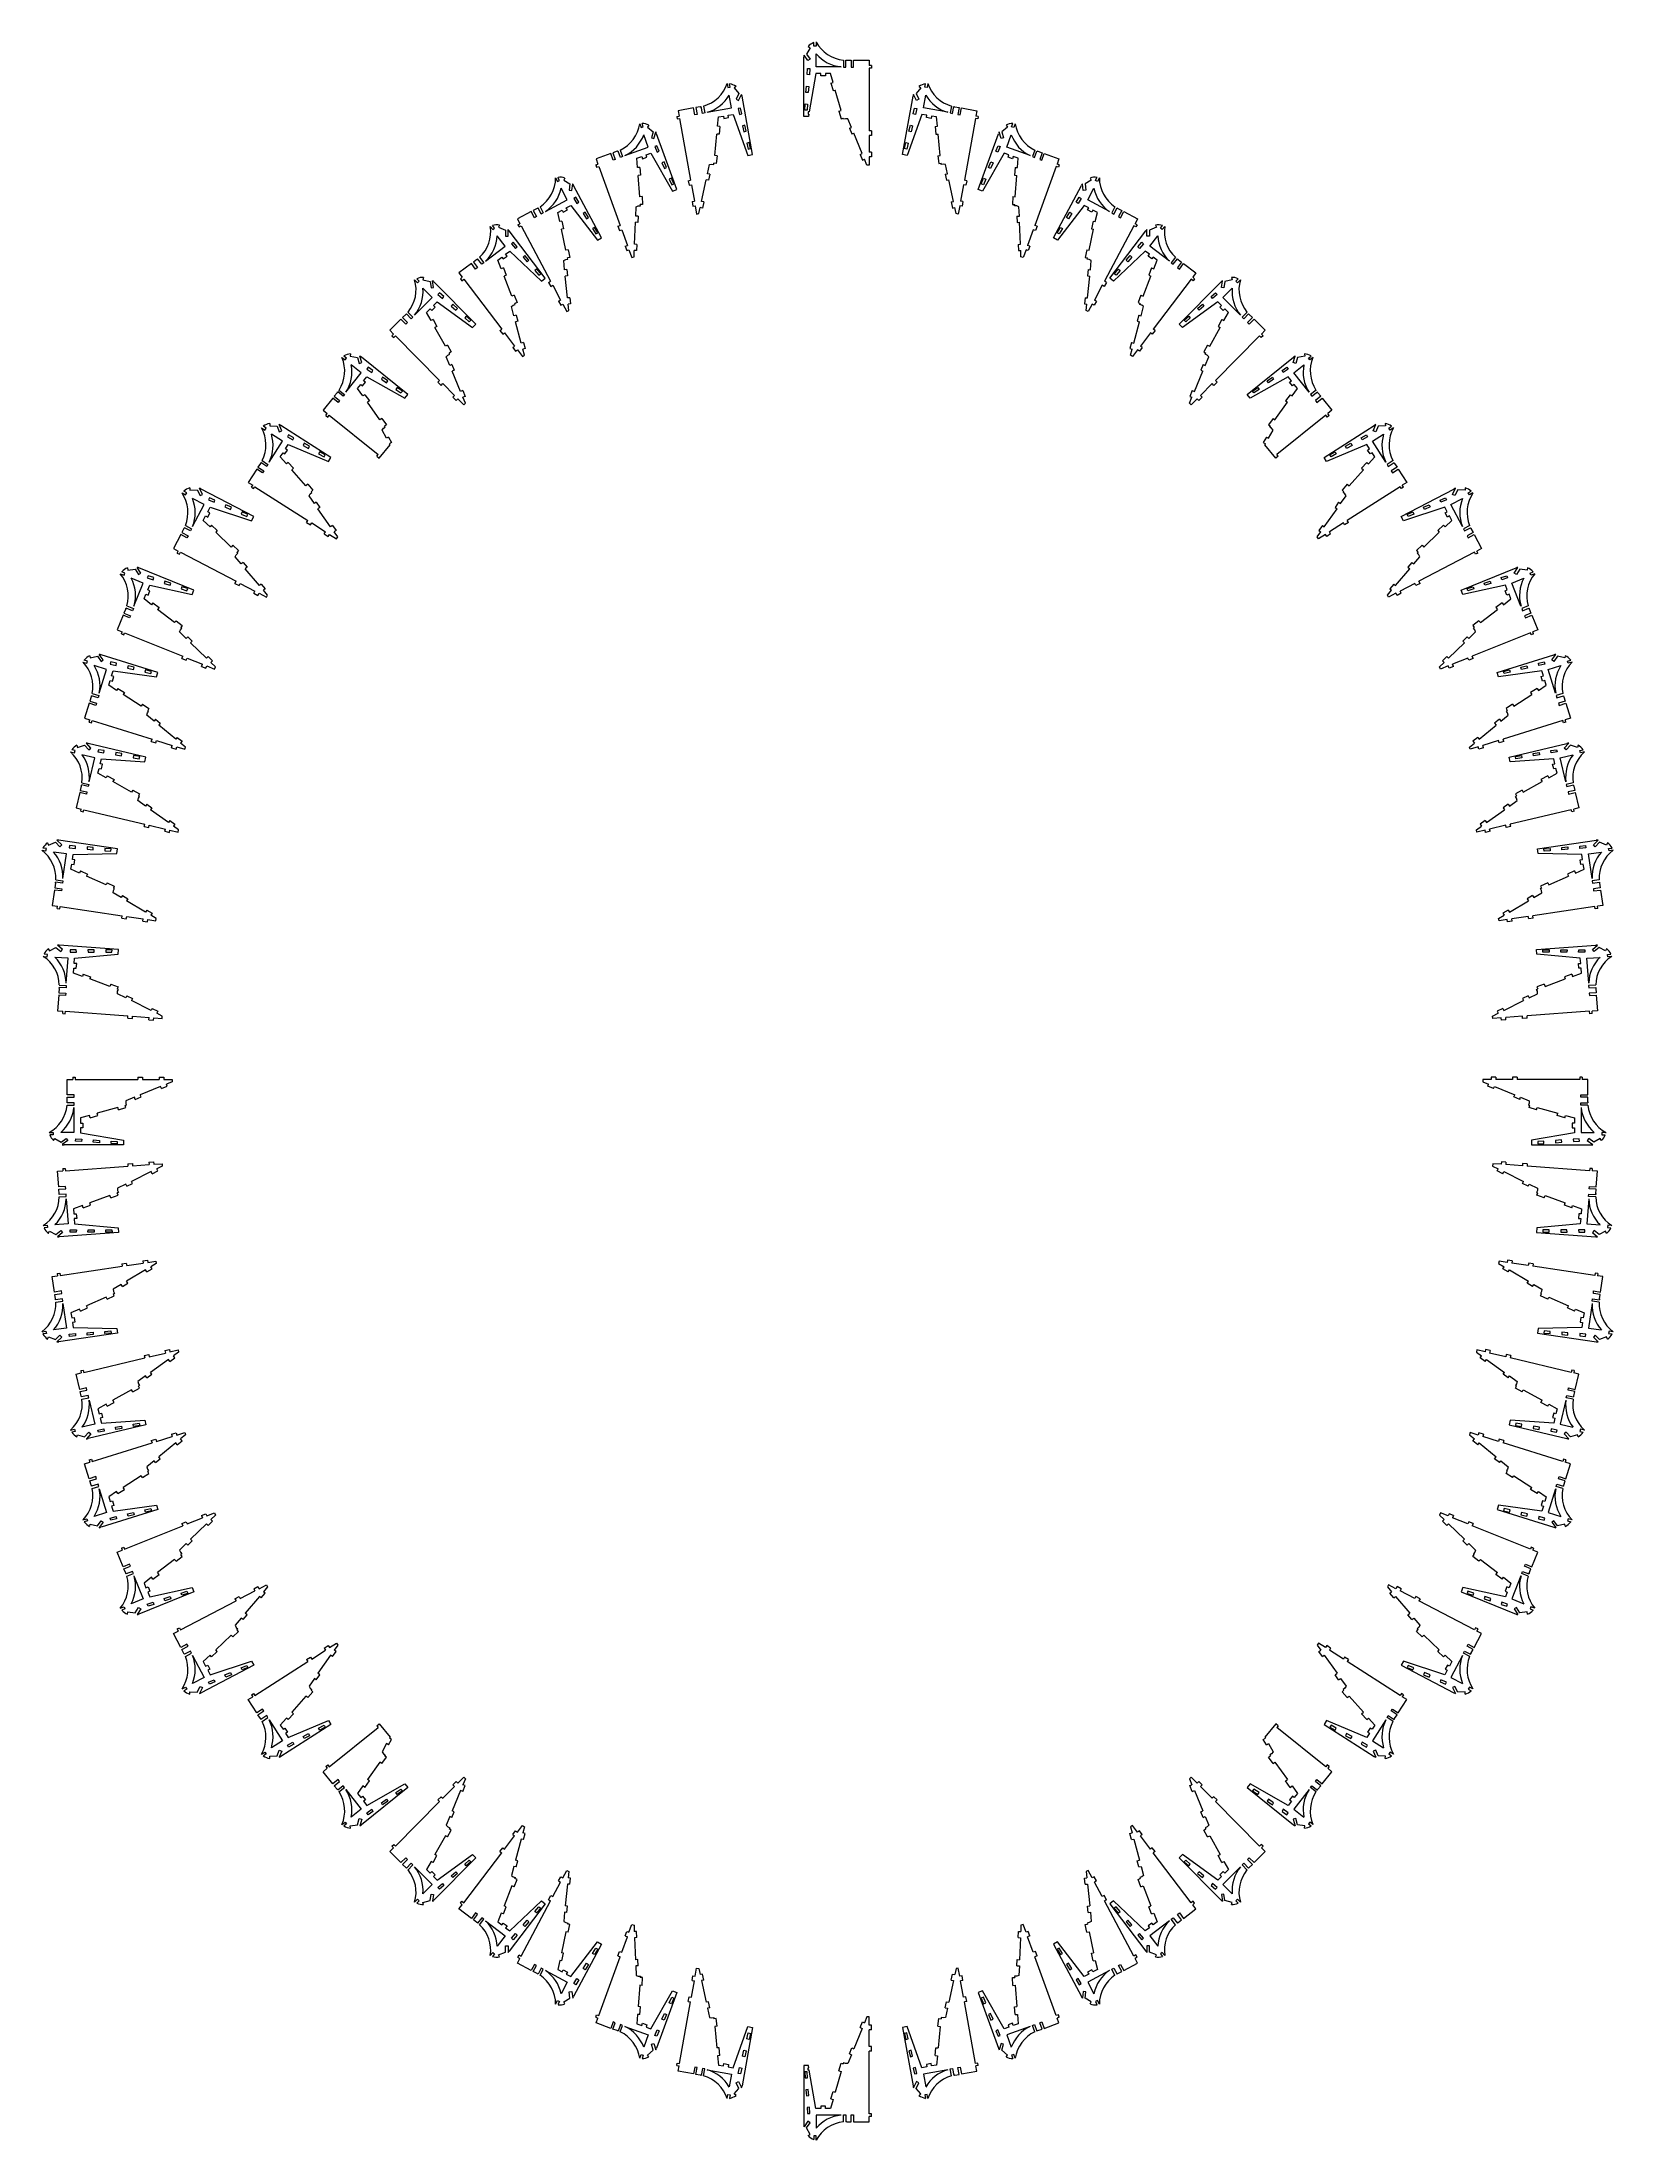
# Model space of a CAD drawing. Header units: millimetres. Extents: x -1109 to 903, y -367 to 2320.
import ezdxf

# ---------------------------------------------------------------- set-up
doc = ezdxf.new("R2010")
doc.units = ezdxf.units.MM

msp = doc.modelspace()

# ---------------------------------------------------------------- linework, layer by layer
at = {"color": 7, "linetype": 'Continuous', "lineweight": 15}
for p, q in [((-125, 2312.3), (-129.7, 2304.2)), ((-127.6, 2313.8), (-125, 2312.3)), ((-120.2, 2314.4), (-120.2, 2318.8)), ((-117.2, 2314.4), (-120.2, 2314.4)), ((-117.2, 2319.6), (-117.2, 2314.4)), ((-133, 2224.2), (-133, 2300.3)), ((-127.7, 2295.7), (-132.8, 2302.6)), ((-129.7, 2304.2), (-125, 2297.7)), ((-128.7, 2278.1), (-128.2, 2285.7)), ((-128.2, 2285.7), (-125.2, 2285.5)), ((-125, 2297.7), (-127.7, 2295.7)), ((-125.2, 2285.5), (-125.8, 2277.7)), ((-117.1, 2287.8), (-117.1, 2304.6)), ((-85.4, 2287.8), (-117.1, 2287.8)), ((-82.2, 2296.5), (-82.2, 2287.5)), ((-82.2, 2287.5), (-79.2, 2287.5)), ((-79.2, 2287.5), (-79.2, 2296.3)), ((-77.9, 2296.3), (-72.2, 2296.3)), ((-72.2, 2296.3), (-72.2, 2287.5)), ((-72.2, 2287.5), (-69.2, 2287.5)), ((-69.2, 2296.3), (-49.2, 2296.3)), ((-69.2, 2287.5), (-69.2, 2296.3)), ((-49.2, 2296.3), (-49.2, 2289.4)), ((-46.2, 2289.4), (-49.2, 2289.4)), ((-46.2, 2286.2), (-49.2, 2286.2)), ((-49.2, 2286.2), (-49.2, 2205.9)), ((-46.2, 2289.4), (-46.2, 2286.2)), ((-231.2, 2266.5), (-230.2, 2261.4)), ((-230.2, 2261.4), (-227.3, 2261.9)), ((-227.3, 2261.9), (-228.1, 2266.2)), ((-219.9, 2262.6), (-222.2, 2260.7)), ((-222.2, 2260.7), (-216.1, 2253.5)), ((-130.3, 2255.1), (-129.8, 2263.1)), ((-129.8, 2263.1), (-126.8, 2262.7)), ((-125.8, 2277.7), (-128.7, 2278.1)), ((-126.8, 2262.7), (-127.4, 2254.9)), ((-117.8, 2279.3), (-126, 2230.2)), ((-111.2, 2279.3), (-117.8, 2279.3)), ((-111.2, 2276.3), (-111.2, 2279.3)), ((-105.2, 2276.3), (-111.2, 2276.3)), ((-105.2, 2279.3), (-105.2, 2276.3)), ((-98.7, 2279.3), (-105.2, 2279.3)), ((-95.4, 2267.8), (-98.7, 2279.3)), ((-98.3, 2267), (-95.4, 2267.8)), ((-98.3, 2267), (-95.6, 2257.3)), ((-95.6, 2257.3), (-92.7, 2258.1)), ((-85.2, 2231.7), (-92.7, 2258.1)), ((16.7, 2260.7), (10.7, 2253.5)), ((14.5, 2262.6), (16.7, 2260.7)), ((21.9, 2261.9), (22.6, 2266.2)), ((24.8, 2261.4), (21.9, 2261.9)), ((25.7, 2266.5), (24.8, 2261.4)), ((-274.3, 2235.1), (-294, 2231.5)), ((-294, 2231.5), (-292.8, 2224.7)), ((-272.7, 2226.4), (-274.3, 2235.1)), ((-265.7, 2236.6), (-271.3, 2235.6)), ((-271.3, 2235.6), (-269.8, 2226.9)), ((-262.9, 2228.1), (-264.4, 2236.8)), ((-261.5, 2237.6), (-259.9, 2228.7)), ((-256.9, 2229.6), (-225.6, 2235.2)), ((-225.6, 2235.2), (-228.6, 2251.7)), ((-216.1, 2253.5), (-219.6, 2246.3)), ((-219.6, 2246.3), (-216.5, 2244.8)), ((-214.3, 2235), (-217.2, 2234.3)), ((-217.2, 2234.3), (-215.3, 2226.8)), ((-216.5, 2244.8), (-212.8, 2252.5)), ((-212.5, 2227.7), (-214.3, 2235)), ((-198.8, 2175.4), (-212.2, 2250.3)), ((-131.9, 2232.2), (-131.4, 2240.2)), ((-128.9, 2232.2), (-131.9, 2232.2)), ((-131.4, 2240.2), (-128.4, 2240)), ((-127.4, 2254.9), (-130.3, 2255.1)), ((-128.4, 2240), (-128.9, 2232.2)), ((-126, 2230.2), (-127.3, 2230.2)), ((-127.3, 2230.2), (-127.3, 2227.2)), ((-88.1, 2230.8), (-85.2, 2231.7)), ((-88.1, 2230.8), (-85.4, 2221.2)), ((-6.6, 2175.4), (6.8, 2250.3)), ((7, 2227.7), (8.9, 2235)), ((11.1, 2244.8), (7.3, 2252.5)), ((8.9, 2235), (11.8, 2234.3)), ((11.8, 2234.3), (9.9, 2226.8)), ((10.7, 2253.5), (14.2, 2246.3)), ((14.2, 2246.3), (11.1, 2244.8)), ((20.2, 2235.2), (23.2, 2251.7)), ((51.4, 2229.6), (20.2, 2235.2)), ((56.1, 2237.6), (54.5, 2228.7)), ((57.5, 2228.1), (59, 2236.8)), ((60.2, 2236.6), (65.9, 2235.6)), ((65.9, 2235.6), (64.4, 2226.9)), ((67.3, 2226.4), (68.9, 2235.1)), ((68.9, 2235.1), (88.5, 2231.5)), ((88.5, 2231.5), (87.3, 2224.7)), ((-343.2, 2214.9), (-341.4, 2210)), ((-341.4, 2210), (-338.6, 2211)), ((-338.6, 2211), (-340.1, 2215.1)), ((-331.4, 2213), (-333.3, 2210.7)), ((-333.3, 2210.7), (-326.1, 2204.7)), ((-326.1, 2204.7), (-328.3, 2197)), ((-325.1, 2196), (-322.7, 2204.3)), ((-295.7, 2224.2), (-292.8, 2224.7)), ((-295.7, 2224.2), (-295.1, 2221)), ((-295.1, 2221), (-292.2, 2221.6)), ((-292.2, 2221.6), (-278, 2142.6)), ((-269.8, 2226.9), (-272.7, 2226.4)), ((-259.9, 2228.7), (-262.9, 2228.1)), ((-243.4, 2211.6), (-242.3, 2223.6)), ((-240.5, 2211.3), (-243.4, 2211.6)), ((-242.3, 2223.6), (-235.9, 2224.7)), ((-240.5, 2211.3), (-241.4, 2201.4)), ((-235.9, 2224.7), (-235.4, 2221.8)), ((-235.4, 2221.8), (-229.4, 2222.8)), ((-230, 2225.8), (-223.4, 2226.9)), ((-229.4, 2222.8), (-230, 2225.8)), ((-223.4, 2226.9), (-204.7, 2174.3)), ((-215.3, 2226.8), (-212.5, 2227.7)), ((-208.8, 2213.1), (-211.6, 2212.2)), ((-211.6, 2212.2), (-209.7, 2204.6)), ((-209.7, 2204.6), (-206.8, 2205.4)), ((-206.8, 2205.4), (-208.8, 2213.1)), ((-127, 2224.2), (-133, 2224.2)), ((-127.3, 2227.2), (-126.5, 2227.2)), ((-126.5, 2227.2), (-127, 2224.2)), ((-85.4, 2221.2), (-82.5, 2222)), ((-82.1, 2220.6), (-82.5, 2222)), ((-79.5, 2221.4), (-82.1, 2220.6)), ((-76.5, 2221.4), (-79.5, 2221.4)), ((-72, 2210.3), (-76.5, 2221.4)), ((-74.7, 2209.2), (-72, 2210.3)), ((-74.7, 2209.2), (-71.7, 2201.8)), ((-46.2, 2205.9), (-49.2, 2205.9)), ((-46.2, 2205.9), (-46.2, 2199.9)), ((18, 2226.9), (-0.7, 2174.3)), ((1.4, 2205.4), (3.4, 2213.1)), ((4.3, 2204.6), (1.4, 2205.4)), ((3.4, 2213.1), (6.2, 2212.2)), ((6.2, 2212.2), (4.3, 2204.6)), ((9.9, 2226.8), (7, 2227.7)), ((24.6, 2225.8), (18, 2226.9)), ((24, 2222.8), (24.6, 2225.8)), ((29.9, 2221.8), (24, 2222.8)), ((30.5, 2224.7), (29.9, 2221.8)), ((36.9, 2223.6), (30.5, 2224.7)), ((35, 2211.3), (38, 2211.6)), ((35, 2211.3), (36, 2201.4)), ((38, 2211.6), (36.9, 2223.6)), ((54.5, 2228.7), (57.5, 2228.1)), ((64.4, 2226.9), (67.3, 2226.4)), ((86.8, 2221.6), (72.6, 2142.6)), ((89.7, 2221), (86.8, 2221.6)), ((90.3, 2224.2), (87.3, 2224.7)), ((90.3, 2224.2), (89.7, 2221)), ((119.7, 2196), (117.3, 2204.3)), ((127.9, 2210.7), (120.7, 2204.7)), ((120.7, 2204.7), (122.9, 2197)), ((126, 2213), (127.9, 2210.7)), ((133.1, 2211), (134.6, 2215.1)), ((136, 2210), (133.1, 2211)), ((137.7, 2214.9), (136, 2210)), ((-380.3, 2176.6), (-399.1, 2169.8)), ((-377.3, 2168.3), (-380.3, 2176.6)), ((-372.1, 2179.6), (-377.5, 2177.6)), ((-377.5, 2177.6), (-374.5, 2169.3)), ((-367.9, 2171.7), (-370.9, 2180)), ((-368.2, 2181.2), (-365.1, 2172.8)), ((-362.2, 2174.2), (-332.4, 2185)), ((-332.4, 2185), (-338.1, 2200.8)), ((-335.1, 2175), (-328.8, 2177.3)), ((-328.8, 2177.3), (-301.4, 2128.5)), ((-328.3, 2197), (-325.1, 2196)), ((-321.2, 2186.8), (-324, 2185.6)), ((-324, 2185.6), (-320.8, 2178.4)), ((-295.8, 2130.6), (-321.8, 2202.2)), ((-318.2, 2179.8), (-321.2, 2186.8)), ((-320.8, 2178.4), (-318.2, 2179.8)), ((-247.1, 2174.3), (-244.4, 2201.7)), ((-241.4, 2201.4), (-244.4, 2201.7)), ((-203.2, 2190.8), (-206.1, 2190.1)), ((-206.1, 2190.1), (-204.2, 2182.5)), ((-204.2, 2182.5), (-201.2, 2183.1)), ((-201.2, 2183.1), (-203.2, 2190.8)), ((-71.7, 2201.8), (-68.9, 2202.9)), ((-58.2, 2176.8), (-68.9, 2202.9)), ((-61, 2175.6), (-58.2, 2176.8)), ((-49.2, 2199.9), (-49.2, 2178.7)), ((-46.2, 2199.9), (-49.2, 2199.9)), ((-46.2, 2178.7), (-49.2, 2178.7)), ((-46.2, 2178.7), (-46.2, 2172.7)), ((-4.2, 2183.1), (-2.3, 2190.8)), ((-1.3, 2182.5), (-4.2, 2183.1)), ((-2.3, 2190.8), (0.6, 2190.1)), ((0.6, 2190.1), (-1.3, 2182.5)), ((36, 2201.4), (39, 2201.7)), ((41.7, 2174.3), (39, 2201.7)), ((90.4, 2130.6), (116.3, 2202.2)), ((123.4, 2177.3), (96, 2128.5)), ((112.7, 2179.8), (115.8, 2186.8)), ((115.4, 2178.4), (112.7, 2179.8)), ((118.5, 2185.6), (115.4, 2178.4)), ((115.8, 2186.8), (118.5, 2185.6)), ((122.9, 2197), (119.7, 2196)), ((129.7, 2175), (123.4, 2177.3)), ((127, 2185), (132.7, 2200.8)), ((156.8, 2174.2), (127, 2185)), ((162.8, 2181.2), (159.7, 2172.8)), ((162.5, 2171.7), (165.5, 2180)), ((166.7, 2179.6), (172.1, 2177.6)), ((172.1, 2177.6), (169.1, 2169.3)), ((171.9, 2168.3), (174.9, 2176.6)), ((174.9, 2176.6), (193.7, 2169.8)), ((-399.6, 2162.3), (-396.8, 2163.3)), ((-399.6, 2162.3), (-398.5, 2159.3)), ((-399.1, 2169.8), (-396.8, 2163.3)), ((-398.5, 2159.3), (-395.7, 2160.3)), ((-395.7, 2160.3), (-368.3, 2084.8)), ((-374.5, 2169.3), (-377.3, 2168.3)), ((-365.1, 2172.8), (-367.9, 2171.7)), ((-346.8, 2170.7), (-340.7, 2172.9)), ((-346, 2158.7), (-346.8, 2170.7)), ((-343, 2159), (-346, 2158.7)), ((-343, 2159), (-342.2, 2149)), ((-340.7, 2172.9), (-339.7, 2170.1)), ((-339.7, 2170.1), (-334.1, 2172.2)), ((-334.1, 2172.2), (-335.1, 2175)), ((-312.1, 2166.1), (-314.7, 2164.7)), ((-314.7, 2164.7), (-311.5, 2157.6)), ((-308.8, 2158.8), (-312.1, 2166.1)), ((-311.5, 2157.6), (-308.8, 2158.8)), ((-256.4, 2150.9), (-253.9, 2162.7)), ((-253.4, 2150.3), (-256.4, 2150.9)), ((-253.4, 2150.3), (-255.1, 2142.5)), ((-253.9, 2162.7), (-250.9, 2163.2)), ((-250.9, 2163.2), (-248.2, 2162.9)), ((-248.2, 2162.9), (-248.1, 2164.3)), ((-245.1, 2164), (-248.1, 2164.3)), ((-244.1, 2174), (-247.1, 2174.3)), ((-244.1, 2174), (-245.1, 2164)), ((-204.7, 2174.3), (-198.8, 2175.4)), ((-61, 2175.6), (-58, 2168.2)), ((-58, 2168.2), (-55.2, 2169.4)), ((-52.2, 2162), (-55.2, 2169.4)), ((-49.2, 2162), (-52.2, 2162)), ((-49.2, 2172.7), (-49.2, 2162)), ((-46.2, 2172.7), (-49.2, 2172.7)), ((-0.7, 2174.3), (-6.6, 2175.4)), ((38.7, 2174), (41.7, 2174.3)), ((38.7, 2174), (39.7, 2164)), ((39.7, 2164), (42.7, 2164.3)), ((42.8, 2162.9), (42.7, 2164.3)), ((45.5, 2163.2), (42.8, 2162.9)), ((48.4, 2162.7), (45.5, 2163.2)), ((48, 2150.3), (51, 2150.9)), ((48, 2150.3), (49.7, 2142.5)), ((51, 2150.9), (48.4, 2162.7)), ((103.4, 2158.8), (106.6, 2166.1)), ((106.1, 2157.6), (103.4, 2158.8)), ((109.3, 2164.7), (106.1, 2157.6)), ((106.6, 2166.1), (109.3, 2164.7)), ((128.6, 2172.2), (129.7, 2175)), ((134.3, 2170.1), (128.6, 2172.2)), ((135.3, 2172.9), (134.3, 2170.1)), ((141.4, 2170.7), (135.3, 2172.9)), ((137.5, 2159), (136.8, 2149)), ((137.5, 2159), (140.5, 2158.7)), ((140.5, 2158.7), (141.4, 2170.7)), ((159.7, 2172.8), (162.5, 2171.7)), ((190.3, 2160.3), (162.9, 2084.8)), ((169.1, 2169.3), (171.9, 2168.3)), ((193.1, 2159.3), (190.3, 2160.3)), ((193.7, 2169.8), (191.4, 2163.3)), ((194.2, 2162.3), (191.4, 2163.3)), ((194.2, 2162.3), (193.1, 2159.3)), ((-450.9, 2145.6), (-448.5, 2141)), ((-448.5, 2141), (-445.8, 2142.4)), ((-445.8, 2142.4), (-447.9, 2146.2)), ((-436, 2117.5), (-443.9, 2132.3)), ((-439, 2145.4), (-440.6, 2142.8)), ((-440.6, 2142.8), (-432.6, 2137.9)), ((-432.6, 2137.9), (-433.7, 2129.9)), ((-433.7, 2129.9), (-430.3, 2129.4)), ((-430.3, 2129.4), (-429.1, 2138)), ((-392.1, 2068.8), (-427.9, 2136)), ((-342.2, 2149), (-345.2, 2148.8)), ((-343.2, 2121.3), (-345.2, 2148.8)), ((-302.7, 2145.1), (-305.5, 2143.9)), ((-305.5, 2143.9), (-302.3, 2136.7)), ((-299.5, 2137.8), (-302.7, 2145.1)), ((-302.3, 2136.7), (-299.5, 2137.8)), ((-301.4, 2128.5), (-295.8, 2130.6)), ((-281, 2142), (-278, 2142.6)), ((-281, 2142), (-279.9, 2136.1)), ((-279.9, 2136.1), (-277, 2136.7)), ((-277, 2136.7), (-273.2, 2115.8)), ((-264, 2115.5), (-258.1, 2143.1)), ((-255.1, 2142.5), (-258.1, 2143.1)), ((49.7, 2142.5), (52.6, 2143.1)), ((58.5, 2115.5), (52.6, 2143.1)), ((71.5, 2136.7), (67.8, 2115.8)), ((74.5, 2136.1), (71.5, 2136.7)), ((75.6, 2142), (72.6, 2142.6)), ((75.6, 2142), (74.5, 2136.1)), ((96, 2128.5), (90.4, 2130.6)), ((94.1, 2137.8), (97.3, 2145.1)), ((96.9, 2136.7), (94.1, 2137.8)), ((100, 2143.9), (96.9, 2136.7)), ((97.3, 2145.1), (100, 2143.9)), ((136.8, 2149), (139.8, 2148.8)), ((137.8, 2121.3), (139.8, 2148.8)), ((186.7, 2068.8), (222.5, 2136)), ((224.9, 2129.4), (223.7, 2138)), ((228.3, 2129.9), (224.9, 2129.4)), ((235.2, 2142.8), (227.2, 2137.9)), ((227.2, 2137.9), (228.3, 2129.9)), ((230.6, 2117.5), (238.5, 2132.3)), ((233.6, 2145.4), (235.2, 2142.8)), ((240.4, 2142.4), (242.4, 2146.2)), ((243, 2141), (240.4, 2142.4)), ((245.5, 2145.6), (243, 2141)), ((-482.3, 2102.4), (-499.9, 2093)), ((-478.1, 2094.6), (-482.3, 2102.4)), ((-474.6, 2106.5), (-479.7, 2103.8)), ((-479.7, 2103.8), (-475.5, 2096)), ((-475.5, 2096), (-478.1, 2094.6)), ((-469.3, 2099.3), (-473.5, 2107.1)), ((-470.9, 2108.7), (-466.7, 2100.7)), ((-466.7, 2100.7), (-469.3, 2099.3)), ((-464, 2102.5), (-436, 2117.5)), ((-448.3, 2101.3), (-442.6, 2104.4)), ((-445.7, 2089.6), (-448.3, 2101.3)), ((-442.6, 2104.4), (-441.2, 2101.7)), ((-441.2, 2101.7), (-435.9, 2104.5)), ((-437.3, 2107.2), (-431.4, 2110.3)), ((-435.9, 2104.5), (-437.3, 2107.2)), ((-431.4, 2110.3), (-397.4, 2066)), ((-425.2, 2120.8), (-427.8, 2119.2)), ((-427.8, 2119.2), (-423.6, 2112.6)), ((-421.2, 2114.4), (-425.2, 2120.8)), ((-423.6, 2112.6), (-421.2, 2114.4)), ((-413.2, 2101.7), (-415.6, 2099.9)), ((-415.6, 2099.9), (-411.5, 2093.3)), ((-409, 2094.9), (-413.2, 2101.7)), ((-348.4, 2096.7), (-347.9, 2108.7)), ((-345.4, 2096.6), (-348.4, 2096.7)), ((-347.9, 2108.7), (-345.1, 2109.8)), ((-345.4, 2096.6), (-345.7, 2088.6)), ((-345.1, 2109.8), (-342.4, 2109.9)), ((-340.2, 2121.6), (-343.2, 2121.3)), ((-339.5, 2111.6), (-342.5, 2111.4)), ((-342.4, 2109.9), (-342.5, 2111.4)), ((-340.2, 2121.6), (-339.5, 2111.6)), ((-276.2, 2115.2), (-273.2, 2115.8)), ((-276.2, 2115.2), (-275.1, 2109.3)), ((-275.1, 2109.3), (-272.2, 2109.9)), ((-272.2, 2109.9), (-270.3, 2099.3)), ((-270.3, 2099.3), (-267.3, 2099.9)), ((-267.3, 2099.9), (-265.6, 2107.7)), ((-262.7, 2107), (-265.6, 2107.7)), ((-261, 2114.9), (-264, 2115.5)), ((-261, 2114.9), (-262.7, 2107)), ((55.6, 2114.9), (58.5, 2115.5)), ((55.6, 2114.9), (57.3, 2107)), ((57.3, 2107), (60.2, 2107.7)), ((61.9, 2099.9), (60.2, 2107.7)), ((64.8, 2099.3), (61.9, 2099.9)), ((66.7, 2109.9), (64.8, 2099.3)), ((69.7, 2109.3), (66.7, 2109.9)), ((70.7, 2115.2), (67.8, 2115.8)), ((70.7, 2115.2), (69.7, 2109.3)), ((134.8, 2121.6), (134.1, 2111.6)), ((134.1, 2111.6), (137.1, 2111.4)), ((134.8, 2121.6), (137.8, 2121.3)), ((137, 2109.9), (137.1, 2111.4)), ((139.7, 2109.8), (137, 2109.9)), ((142.5, 2108.7), (139.7, 2109.8)), ((140, 2096.6), (143, 2096.7)), ((140, 2096.6), (140.3, 2088.6)), ((143, 2096.7), (142.5, 2108.7)), ((226, 2110.3), (192, 2066)), ((203.5, 2094.9), (207.8, 2101.7)), ((210.2, 2099.9), (206.1, 2093.3)), ((207.8, 2101.7), (210.2, 2099.9)), ((215.8, 2114.4), (219.8, 2120.8)), ((218.2, 2112.6), (215.8, 2114.4)), ((222.3, 2119.2), (218.2, 2112.6)), ((219.8, 2120.8), (222.3, 2119.2)), ((231.9, 2107.2), (226, 2110.3)), ((230.4, 2104.5), (231.9, 2107.2)), ((235.7, 2101.7), (230.4, 2104.5)), ((258.6, 2102.5), (230.6, 2117.5)), ((237.1, 2104.4), (235.7, 2101.7)), ((242.9, 2101.3), (237.1, 2104.4)), ((240.3, 2089.6), (242.9, 2101.3)), ((265.5, 2108.7), (261.3, 2100.7)), ((261.3, 2100.7), (263.9, 2099.3)), ((263.9, 2099.3), (268.1, 2107.1)), ((269.1, 2106.5), (274.2, 2103.8)), ((274.2, 2103.8), (270.1, 2096)), ((270.1, 2096), (272.7, 2094.6)), ((272.7, 2094.6), (276.9, 2102.4)), ((276.9, 2102.4), (294.5, 2093)), ((-534.6, 2083.5), (-531.5, 2079.4)), ((-529.1, 2081.2), (-531.7, 2084.6)), ((-531.5, 2079.4), (-529.1, 2081.2)), ((-515.4, 2058.2), (-525.6, 2071.5)), ((-522.9, 2085.2), (-524, 2082.4)), ((-524, 2082.4), (-515.3, 2078.8)), ((-515.3, 2078.8), (-515.2, 2070.8)), ((-515.2, 2070.8), (-511.8, 2070.9)), ((-511.8, 2070.9), (-511.9, 2079.5)), ((-464.3, 2017.1), (-510.4, 2077.7)), ((-499.9, 2093), (-496.7, 2086.9)), ((-499.4, 2085.5), (-496.7, 2086.9)), ((-499.4, 2085.5), (-497.8, 2082.7)), ((-497.8, 2082.7), (-495.2, 2084.1)), ((-495.2, 2084.1), (-457.4, 2013.3)), ((-442.8, 2090.2), (-445.7, 2089.6)), ((-440.7, 2080.5), (-443.6, 2079.8)), ((-437.8, 2052.9), (-443.6, 2079.8)), ((-442.8, 2090.2), (-440.7, 2080.5)), ((-411.5, 2093.3), (-409, 2094.9)), ((-401, 2082.2), (-403.5, 2080.6)), ((-403.5, 2080.6), (-399.4, 2074)), ((-396.8, 2075.4), (-401, 2082.2)), ((-399.4, 2074), (-396.8, 2075.4)), ((-397.4, 2066), (-392.1, 2068.8)), ((-371.1, 2083.8), (-368.3, 2084.8)), ((-371.1, 2083.8), (-369.1, 2078.2)), ((-369.1, 2078.2), (-366.3, 2079.2)), ((-366.3, 2079.2), (-359, 2059.2)), ((-349.9, 2060.5), (-348.7, 2088.8)), ((-345.7, 2088.6), (-348.7, 2088.8)), ((140.3, 2088.6), (143.3, 2088.8)), ((144.4, 2060.5), (143.3, 2088.8)), ((160.9, 2079.2), (153.6, 2059.2)), ((163.7, 2078.2), (160.9, 2079.2)), ((165.7, 2083.8), (162.9, 2084.8)), ((165.7, 2083.8), (163.7, 2078.2)), ((192, 2066), (186.7, 2068.8)), ((191.3, 2075.4), (195.6, 2082.2)), ((194, 2074), (191.3, 2075.4)), ((198.1, 2080.6), (194, 2074)), ((195.6, 2082.2), (198.1, 2080.6)), ((206.1, 2093.3), (203.5, 2094.9)), ((232.3, 2052.9), (238.2, 2079.8)), ((237.4, 2090.2), (235.3, 2080.5)), ((235.3, 2080.5), (238.2, 2079.8)), ((237.4, 2090.2), (240.3, 2089.6)), ((289.8, 2084.1), (252, 2013.3)), ((258.9, 2017.1), (305, 2077.7)), ((292.4, 2082.7), (289.8, 2084.1)), ((294.5, 2093), (291.3, 2086.9)), ((293.9, 2085.5), (291.3, 2086.9)), ((293.9, 2085.5), (292.4, 2082.7)), ((306.3, 2070.9), (306.5, 2079.5)), ((309.7, 2070.8), (306.3, 2070.9)), ((309.9, 2078.8), (309.7, 2070.8)), ((318.6, 2082.4), (309.9, 2078.8)), ((310, 2058.2), (320.2, 2071.5)), ((317.4, 2085.2), (318.6, 2082.4)), ((323.7, 2081.2), (326.3, 2084.6)), ((326.1, 2079.4), (323.7, 2081.2)), ((329.2, 2083.5), (326.1, 2079.4)), ((-545.4, 2034.9), (-550.8, 2042)), ((-548.5, 2043.9), (-543, 2036.7)), ((-540.7, 2038.9), (-515.4, 2058.2)), ((-525, 2040.2), (-519.8, 2044.2)), ((-519.8, 2044.2), (-518, 2041.8)), ((-518, 2041.8), (-513.2, 2045.4)), ((-515.1, 2047.8), (-509.7, 2051.8)), ((-513.2, 2045.4), (-515.1, 2047.8)), ((-509.7, 2051.8), (-469.1, 2013.5)), ((-505.3, 2063.2), (-507.6, 2061.2)), ((-507.6, 2061.2), (-502.4, 2055.3)), ((-500.3, 2057.5), (-505.3, 2063.2)), ((-502.4, 2055.3), (-500.3, 2057.5)), ((-490.4, 2046.2), (-492.5, 2044)), ((-492.5, 2044), (-487.4, 2038.2)), ((-485.1, 2040.2), (-490.4, 2046.2)), ((-438, 2041.2), (-435.3, 2041.7)), ((-434.8, 2053.6), (-437.8, 2052.9)), ((-432.7, 2043.8), (-435.6, 2043.2)), ((-435.3, 2041.7), (-435.6, 2043.2)), ((-434.8, 2053.6), (-432.7, 2043.8)), ((-361.9, 2058.2), (-359, 2059.2)), ((-361.9, 2058.2), (-359.8, 2052.6)), ((-359.8, 2052.6), (-357, 2053.6)), ((-357, 2053.6), (-353.3, 2043.5)), ((-353.3, 2043.5), (-350.5, 2044.6)), ((-350.5, 2044.6), (-350.2, 2052.5)), ((-347.2, 2052.4), (-350.2, 2052.5)), ((-346.9, 2060.4), (-349.9, 2060.5)), ((-346.9, 2060.4), (-347.2, 2052.4)), ((141.4, 2060.4), (144.4, 2060.5)), ((141.4, 2060.4), (141.8, 2052.4)), ((141.8, 2052.4), (144.8, 2052.5)), ((145.1, 2044.6), (144.8, 2052.5)), ((147.9, 2043.5), (145.1, 2044.6)), ((151.6, 2053.6), (147.9, 2043.5)), ((154.4, 2052.6), (151.6, 2053.6)), ((156.4, 2058.2), (153.6, 2059.2)), ((156.4, 2058.2), (154.4, 2052.6)), ((229.4, 2053.6), (227.3, 2043.8)), ((227.3, 2043.8), (230.2, 2043.2)), ((229.4, 2053.6), (232.3, 2052.9)), ((229.9, 2041.7), (230.2, 2043.2)), ((232.5, 2041.2), (229.9, 2041.7)), ((304.3, 2051.8), (263.7, 2013.5)), ((279.7, 2040.2), (285, 2046.2)), ((287.1, 2044), (282, 2038.2)), ((285, 2046.2), (287.1, 2044)), ((294.9, 2057.5), (299.9, 2063.2)), ((297, 2055.3), (294.9, 2057.5)), ((302.2, 2061.2), (297, 2055.3)), ((299.9, 2063.2), (302.2, 2061.2)), ((309.6, 2047.8), (304.3, 2051.8)), ((307.8, 2045.4), (309.6, 2047.8)), ((312.6, 2041.8), (307.8, 2045.4)), ((335.3, 2038.9), (310, 2058.2)), ((314.4, 2044.2), (312.6, 2041.8)), ((319.6, 2040.2), (314.4, 2044.2)), ((343.1, 2043.9), (337.6, 2036.7)), ((340, 2034.9), (345.4, 2042)), ((-631.5, 2014.9), (-627.9, 2011.2)), ((-625.7, 2013.3), (-628.8, 2016.4)), ((-620.1, 2018.1), (-620.9, 2015.2)), ((-620.9, 2015.2), (-611.8, 2012.8)), ((-558.7, 2035.9), (-574.7, 2023.8)), ((-574.7, 2023.8), (-570.5, 2018.3)), ((-572.9, 2016.5), (-570.5, 2018.3)), ((-572.9, 2016.5), (-570.9, 2013.9)), ((-570.9, 2013.9), (-568.5, 2015.7)), ((-568.5, 2015.7), (-520, 1951.8)), ((-553.4, 2028.9), (-558.7, 2035.9)), ((-551.8, 2041.2), (-556.3, 2037.7)), ((-556.3, 2037.7), (-551, 2030.7)), ((-551, 2030.7), (-553.4, 2028.9)), ((-543, 2036.7), (-545.4, 2034.9)), ((-520.6, 2029.1), (-525, 2040.2)), ((-517.8, 2030.2), (-520.6, 2029.1)), ((-517.8, 2030.2), (-514.2, 2020.9)), ((-514.2, 2020.9), (-516.9, 2019.8)), ((-506.9, 1994.2), (-516.9, 2019.8)), ((-487.4, 2038.2), (-485.1, 2040.2)), ((-475.3, 2028.9), (-477.5, 2026.9)), ((-477.5, 2026.9), (-472.4, 2021)), ((-470, 2022.9), (-475.3, 2028.9)), ((-472.4, 2021), (-470, 2022.9)), ((-469.1, 2013.5), (-464.3, 2017.1)), ((-440.6, 2039.8), (-438, 2041.2)), ((-439.4, 2027.9), (-440.6, 2039.8)), ((-436.4, 2028.2), (-439.4, 2027.9)), ((-435.6, 2020.2), (-438.6, 2019.9)), ((-435.7, 1991.8), (-438.6, 2019.9)), ((-436.4, 2028.2), (-435.6, 2020.2)), ((231, 2028.2), (230.2, 2020.2)), ((230.2, 2020.2), (233.2, 2019.9)), ((230.3, 1991.8), (233.2, 2019.9)), ((231, 2028.2), (234, 2027.9)), ((235.2, 2039.8), (232.5, 2041.2)), ((234, 2027.9), (235.2, 2039.8)), ((263.7, 2013.5), (258.9, 2017.1)), ((264.6, 2022.9), (269.8, 2028.9)), ((266.9, 2021), (264.6, 2022.9)), ((272.1, 2026.9), (266.9, 2021)), ((269.8, 2028.9), (272.1, 2026.9)), ((282, 2038.2), (279.7, 2040.2)), ((301.4, 1994.2), (311.5, 2019.8)), ((312.4, 2030.2), (308.7, 2020.9)), ((308.7, 2020.9), (311.5, 2019.8)), ((312.4, 2030.2), (315.2, 2029.1)), ((363.1, 2015.7), (314.5, 1951.8)), ((315.2, 2029.1), (319.6, 2040.2)), ((337.6, 2036.7), (340, 2034.9)), ((350.9, 2037.7), (345.6, 2030.7)), ((345.6, 2030.7), (348, 2028.9)), ((346.3, 2041.2), (350.9, 2037.7)), ((348, 2028.9), (353.3, 2035.9)), ((353.3, 2035.9), (369.2, 2023.8)), ((365.5, 2013.9), (363.1, 2015.7)), ((369.2, 2023.8), (365.1, 2018.3)), ((367.4, 2016.5), (365.1, 2018.3)), ((367.4, 2016.5), (365.5, 2013.9)), ((415.4, 2015.2), (406.3, 2012.8)), ((414.7, 2018.1), (415.4, 2015.2)), ((420.3, 2013.3), (423.4, 2016.4)), ((426.1, 2014.9), (422.4, 2011.2)), ((-631.7, 1969.9), (-609.2, 1992.3)), ((-627.9, 2011.2), (-625.7, 2013.3)), ((-609.2, 1992.3), (-621, 2004.2)), ((-611.8, 2012.8), (-610.5, 2004.8)), ((-610.5, 2004.8), (-607.2, 2005.4)), ((-607.2, 2005.4), (-608.5, 2013.9)), ((-553.1, 1958.3), (-606.8, 2012.3)), ((-599.8, 1998.6), (-601.8, 1996.3)), ((-601.8, 1996.3), (-595.9, 1991.2)), ((-594.1, 1993.6), (-599.8, 1998.6)), ((-595.9, 1991.2), (-594.1, 1993.6)), ((-504.1, 1995.2), (-506.9, 1994.2)), ((-504.1, 1995.2), (-500.4, 1985.9)), ((-460.1, 2011.8), (-457.4, 2013.3)), ((-460.1, 2011.8), (-457.2, 2006.6)), ((-457.2, 2006.6), (-454.6, 2008)), ((-454.6, 2008), (-444.6, 1989.2)), ((-447.3, 1987.8), (-444.6, 1989.2)), ((-432.7, 1992.1), (-435.7, 1991.8)), ((-432.7, 1992.1), (-431.9, 1984.2)), ((227.3, 1992.1), (226.5, 1984.2)), ((227.3, 1992.1), (230.3, 1991.8)), ((249.2, 2008), (239.2, 1989.2)), ((241.8, 1987.8), (239.2, 1989.2)), ((251.8, 2006.6), (249.2, 2008)), ((254.6, 2011.8), (251.8, 2006.6)), ((254.6, 2011.8), (252, 2013.3)), ((298.6, 1995.2), (295, 1985.9)), ((298.6, 1995.2), (301.4, 1994.2)), ((347.7, 1958.3), (401.3, 2012.3)), ((388.7, 1993.6), (394.4, 1998.6)), ((390.5, 1991.2), (388.7, 1993.6)), ((396.4, 1996.3), (390.5, 1991.2)), ((394.4, 1998.6), (396.4, 1996.3)), ((401.8, 2005.4), (403.1, 2013.9)), ((405.1, 2004.8), (401.8, 2005.4)), ((403.7, 1992.3), (415.6, 2004.2)), ((426.3, 1969.9), (403.7, 1992.3)), ((406.3, 2012.8), (405.1, 2004.8)), ((422.4, 2011.2), (420.3, 2013.3)), ((-649.1, 1964.5), (-663.3, 1950.4)), ((-642.9, 1958.2), (-649.1, 1964.5)), ((-642.9, 1970.7), (-647, 1966.6)), ((-647, 1966.6), (-640.8, 1960.4)), ((-635.8, 1965.3), (-642.1, 1971.6)), ((-640.1, 1973.8), (-633.7, 1967.4)), ((-633.7, 1967.4), (-635.8, 1965.3)), ((-616.3, 1973.3), (-611.7, 1977.8)), ((-610.4, 1962.8), (-616.3, 1973.3)), ((-611.7, 1977.8), (-609.5, 1975.7)), ((-607.8, 1964.2), (-610.4, 1962.8)), ((-609.5, 1975.7), (-605.3, 1979.9)), ((-607.8, 1964.2), (-603, 1955.5)), ((-607.4, 1982.1), (-602.7, 1986.8)), ((-605.3, 1979.9), (-607.4, 1982.1)), ((-602.7, 1986.8), (-557.3, 1954.1)), ((-582.8, 1983.7), (-584.6, 1981.3)), ((-584.6, 1981.3), (-578.7, 1976.2)), ((-576.8, 1978.4), (-582.8, 1983.7)), ((-578.7, 1976.2), (-576.8, 1978.4)), ((-565.5, 1968.6), (-567.4, 1966.3)), ((-567.4, 1966.3), (-561.6, 1961.2)), ((-559.4, 1963.3), (-565.5, 1968.6)), ((-561.6, 1961.2), (-559.4, 1963.3)), ((-507.6, 1980.7), (-505.2, 1982.5)), ((-504.5, 1969.1), (-507.6, 1980.7)), ((-505.2, 1982.5), (-502.7, 1983.5)), ((-501.6, 1969.9), (-504.5, 1969.1)), ((-500.4, 1985.9), (-503.2, 1984.8)), ((-502.7, 1983.5), (-503.2, 1984.8)), ((-499.5, 1962.2), (-502.4, 1961.4)), ((-495.1, 1934.1), (-502.4, 1961.4)), ((-501.6, 1969.9), (-499.5, 1962.2)), ((-447.3, 1987.8), (-444.4, 1982.5)), ((-444.4, 1982.5), (-441.8, 1983.9)), ((-441.8, 1983.9), (-436.7, 1974.5)), ((-436.7, 1974.5), (-434.1, 1975.9)), ((-431.9, 1984.2), (-434.9, 1983.9)), ((-434.1, 1975.9), (-434.9, 1983.9)), ((226.5, 1984.2), (229.5, 1983.9)), ((228.7, 1975.9), (229.5, 1983.9)), ((231.3, 1974.5), (228.7, 1975.9)), ((236.4, 1983.9), (231.3, 1974.5)), ((239, 1982.5), (236.4, 1983.9)), ((241.8, 1987.8), (239, 1982.5)), ((289.7, 1934.1), (297, 1961.4)), ((296.2, 1969.9), (294.1, 1962.2)), ((294.1, 1962.2), (297, 1961.4)), ((295, 1985.9), (297.8, 1984.8)), ((296.2, 1969.9), (299.1, 1969.1)), ((297.2, 1983.5), (297.8, 1984.8)), ((299.8, 1982.5), (297.2, 1983.5)), ((299.1, 1969.1), (302.2, 1980.7)), ((302.2, 1980.7), (299.8, 1982.5)), ((397.3, 1986.8), (351.9, 1954.1)), ((354, 1963.3), (360, 1968.6)), ((356.1, 1961.2), (354, 1963.3)), ((362, 1966.3), (356.1, 1961.2)), ((360, 1968.6), (362, 1966.3)), ((371.3, 1978.4), (377.4, 1983.7)), ((373.3, 1976.2), (371.3, 1978.4)), ((379.2, 1981.3), (373.3, 1976.2)), ((377.4, 1983.7), (379.2, 1981.3)), ((402, 1982.1), (397.3, 1986.8)), ((402.4, 1964.2), (397.5, 1955.5)), ((399.9, 1979.9), (402, 1982.1)), ((404.1, 1975.7), (399.9, 1979.9)), ((402.4, 1964.2), (405, 1962.8)), ((406.2, 1977.8), (404.1, 1975.7)), ((405, 1962.8), (410.8, 1973.3)), ((410.8, 1973.3), (406.2, 1977.8)), ((434.6, 1973.8), (428.3, 1967.4)), ((428.3, 1967.4), (430.4, 1965.3)), ((430.4, 1965.3), (436.6, 1971.6)), ((441.6, 1966.6), (435.4, 1960.4)), ((437.5, 1970.7), (441.6, 1966.6)), ((437.5, 1958.2), (443.7, 1964.5)), ((443.7, 1964.5), (457.9, 1950.4)), ((-663.3, 1950.4), (-658.5, 1945.5)), ((-660.6, 1943.4), (-658.5, 1945.5)), ((-660.6, 1943.4), (-658.3, 1941.1)), ((-658.3, 1941.1), (-656.2, 1943.2)), ((-656.2, 1943.2), (-599.6, 1886.3)), ((-640.8, 1960.4), (-642.9, 1958.2)), ((-603, 1955.5), (-605.6, 1954)), ((-592.2, 1930), (-605.6, 1954)), ((-557.3, 1954.1), (-553.1, 1958.3)), ((-522.3, 1950), (-520, 1951.8)), ((-522.3, 1950), (-518.7, 1945.3)), ((-518.7, 1945.3), (-516.3, 1947.1)), ((-516.3, 1947.1), (-503.5, 1930.2)), ((-492.2, 1934.9), (-495.1, 1934.1)), ((-492.2, 1934.9), (-490.1, 1927.2)), ((286.8, 1934.9), (284.7, 1927.2)), ((286.8, 1934.9), (289.7, 1934.1)), ((310.9, 1947.1), (298, 1930.2)), ((313.3, 1945.3), (310.9, 1947.1)), ((316.9, 1950), (313.3, 1945.3)), ((316.9, 1950), (314.5, 1951.8)), ((351.9, 1954.1), (347.7, 1958.3)), ((386.8, 1930), (400.2, 1954)), ((450.8, 1943.2), (394.2, 1886.3)), ((397.5, 1955.5), (400.2, 1954)), ((435.4, 1960.4), (437.5, 1958.2)), ((452.9, 1941.1), (450.8, 1943.2)), ((455.2, 1943.4), (452.9, 1941.1)), ((457.9, 1950.4), (453, 1945.5)), ((455.2, 1943.4), (453, 1945.5)), ((-724.6, 1915.7), (-720.5, 1912.4)), ((-718.6, 1914.8), (-722, 1917.5)), ((-720.5, 1912.4), (-718.6, 1914.8)), ((-713.6, 1920.2), (-714, 1917.2)), ((-714, 1917.2), (-704.7, 1915.8)), ((-704.7, 1915.8), (-702.6, 1908.1)), ((-702.6, 1908.1), (-699.3, 1909)), ((-699.3, 1909), (-701.6, 1917.3)), ((-640.2, 1868.4), (-699.7, 1916)), ((-589.6, 1931.4), (-592.2, 1930)), ((-591.2, 1916.6), (-589, 1918.7)), ((-586.6, 1905.5), (-591.2, 1916.6)), ((-589.6, 1931.4), (-584.7, 1922.7)), ((-589, 1918.7), (-586.6, 1920)), ((-584.7, 1922.7), (-587.4, 1921.2)), ((-586.6, 1920), (-587.4, 1921.2)), ((-505.9, 1928.3), (-503.5, 1930.2)), ((-505.9, 1928.3), (-502.2, 1923.6)), ((-502.2, 1923.6), (-499.8, 1925.4)), ((-499.8, 1925.4), (-493.4, 1916.9)), ((-493.4, 1916.9), (-491, 1918.7)), ((-490.1, 1927.2), (-493, 1926.4)), ((-491, 1918.7), (-493, 1926.4)), ((284.7, 1927.2), (287.6, 1926.4)), ((285.5, 1918.7), (287.6, 1926.4)), ((287.9, 1916.9), (285.5, 1918.7)), ((294.4, 1925.4), (287.9, 1916.9)), ((296.8, 1923.6), (294.4, 1925.4)), ((300.4, 1928.3), (296.8, 1923.6)), ((300.4, 1928.3), (298, 1930.2)), ((384.2, 1931.4), (379.3, 1922.7)), ((379.3, 1922.7), (381.9, 1921.2)), ((381.1, 1905.5), (385.7, 1916.6)), ((381.2, 1920), (381.9, 1921.2)), ((383.6, 1918.7), (381.2, 1920)), ((385.7, 1916.6), (383.6, 1918.7)), ((384.2, 1931.4), (386.8, 1930)), ((434.8, 1868.4), (494.3, 1916)), ((493.9, 1909), (496.1, 1917.3)), ((497.2, 1908.1), (493.9, 1909)), ((499.3, 1915.8), (497.2, 1908.1)), ((508.6, 1917.2), (499.3, 1915.8)), ((508.1, 1920.2), (508.6, 1917.2)), ((513.2, 1914.8), (516.6, 1917.5)), ((515.1, 1912.4), (513.2, 1914.8)), ((519.2, 1915.7), (515.1, 1912.4)), ((-719.6, 1871), (-699.8, 1895.8)), ((-699.8, 1895.8), (-712.9, 1906.3)), ((-704.7, 1876), (-700.6, 1881.1)), ((-700.6, 1881.1), (-698.3, 1879.3)), ((-698.3, 1879.3), (-694.5, 1883.9)), ((-696.9, 1885.8), (-692.7, 1891)), ((-694.5, 1883.9), (-696.9, 1885.8)), ((-691.2, 1903.1), (-692.9, 1900.6)), ((-692.9, 1900.6), (-686.5, 1896.2)), ((-692.7, 1891), (-644, 1863.7)), ((-685, 1898.8), (-691.2, 1903.1)), ((-686.5, 1896.2), (-685, 1898.8)), ((-672.6, 1890.2), (-674.1, 1887.7)), ((-674.1, 1887.7), (-667.7, 1883.2)), ((-666, 1885.7), (-672.6, 1890.2)), ((-667.7, 1883.2), (-666, 1885.7)), ((-601.7, 1884.2), (-599.6, 1886.3)), ((-601.7, 1884.2), (-597.5, 1879.9)), ((-597.5, 1879.9), (-595.4, 1882.1)), ((-595.4, 1882.1), (-580.4, 1867)), ((-583.8, 1906.6), (-586.6, 1905.5)), ((-583.8, 1906.6), (-580.7, 1899.3)), ((-580.7, 1899.3), (-583.5, 1898.1)), ((-572.6, 1872), (-583.5, 1898.1)), ((367.2, 1872), (378.1, 1898.1)), ((390, 1882.1), (375, 1867)), ((378.4, 1906.6), (375.3, 1899.3)), ((375.3, 1899.3), (378.1, 1898.1)), ((378.4, 1906.6), (381.1, 1905.5)), ((392.1, 1879.9), (390, 1882.1)), ((396.3, 1884.2), (392.1, 1879.9)), ((396.3, 1884.2), (394.2, 1886.3)), ((487.3, 1891), (438.5, 1863.7)), ((460.6, 1885.7), (467.2, 1890.2)), ((462.3, 1883.2), (460.6, 1885.7)), ((468.7, 1887.7), (462.3, 1883.2)), ((467.2, 1890.2), (468.7, 1887.7)), ((479.5, 1898.8), (485.8, 1903.1)), ((481.1, 1896.2), (479.5, 1898.8)), ((487.5, 1900.6), (481.1, 1896.2)), ((485.8, 1903.1), (487.5, 1900.6)), ((491.5, 1885.8), (487.3, 1891)), ((489.1, 1883.9), (491.5, 1885.8)), ((492.9, 1879.3), (489.1, 1883.9)), ((495.2, 1881.1), (492.9, 1879.3)), ((494.4, 1895.8), (507.5, 1906.3)), ((514.2, 1871), (494.4, 1895.8)), ((499.3, 1876), (495.2, 1881.1)), ((-736.4, 1863.6), (-748.8, 1848)), ((-729.5, 1858.1), (-736.4, 1863.6)), ((-730.9, 1870.5), (-734.5, 1866)), ((-734.5, 1866), (-727.6, 1860.5)), ((-723.2, 1865.9), (-730.1, 1871.5)), ((-727.6, 1860.5), (-729.5, 1858.1)), ((-728.4, 1873.9), (-721.3, 1868.3)), ((-721.3, 1868.3), (-723.2, 1865.9)), ((-697.7, 1866.3), (-704.7, 1876)), ((-695.3, 1868), (-697.7, 1866.3)), ((-695.3, 1868), (-689.4, 1859.9)), ((-689.4, 1859.9), (-691.9, 1858.2)), ((-675.9, 1835.8), (-691.9, 1858.2)), ((-653.7, 1877.2), (-655.4, 1874.7)), ((-655.4, 1874.7), (-649, 1870.3)), ((-647.1, 1872.6), (-653.7, 1877.2)), ((-649, 1870.3), (-647.1, 1872.6)), ((-644, 1863.7), (-640.2, 1868.4)), ((-582.5, 1864.9), (-580.4, 1867)), ((-582.5, 1864.9), (-578.3, 1860.6)), ((-578.3, 1860.6), (-576.2, 1862.7)), ((-576.2, 1862.7), (-568.6, 1855.1)), ((-569.9, 1873.2), (-572.6, 1872)), ((-569.9, 1873.2), (-566.8, 1865.8)), ((-566.8, 1865.8), (-569.6, 1864.7)), ((-566.5, 1857.3), (-569.6, 1864.7)), ((-568.6, 1855.1), (-566.5, 1857.3)), ((361.1, 1857.3), (364.1, 1864.7)), ((363.2, 1855.1), (361.1, 1857.3)), ((364.4, 1873.2), (361.4, 1865.8)), ((361.4, 1865.8), (364.1, 1864.7)), ((370.8, 1862.7), (363.2, 1855.1)), ((364.4, 1873.2), (367.2, 1872)), ((372.9, 1860.6), (370.8, 1862.7)), ((377.1, 1864.9), (372.9, 1860.6)), ((377.1, 1864.9), (375, 1867)), ((438.5, 1863.7), (434.8, 1868.4)), ((441.7, 1872.6), (448.3, 1877.2)), ((443.5, 1870.3), (441.7, 1872.6)), ((450, 1874.7), (443.5, 1870.3)), ((448.3, 1877.2), (450, 1874.7)), ((470.4, 1835.8), (486.5, 1858.2)), ((489.8, 1868), (484, 1859.9)), ((484, 1859.9), (486.5, 1858.2)), ((489.8, 1868), (492.3, 1866.3)), ((492.3, 1866.3), (499.3, 1876)), ((523, 1873.9), (515.9, 1868.3)), ((515.9, 1868.3), (517.8, 1865.9)), ((517.8, 1865.9), (524.7, 1871.5)), ((529.1, 1866), (522.2, 1860.5)), ((522.2, 1860.5), (524, 1858.1)), ((524, 1858.1), (530.9, 1863.6)), ((525.5, 1870.5), (529.1, 1866)), ((530.9, 1863.6), (543.4, 1848)), ((-821.6, 1825.3), (-825.3, 1827.6)), ((-817.1, 1831.2), (-817.2, 1828.2)), ((-817.2, 1828.2), (-807.8, 1827.8)), ((-807.8, 1827.8), (-804.9, 1820.3)), ((-801.8, 1821.5), (-804.9, 1829.6)), ((-738.7, 1787.4), (-802.9, 1828.4)), ((-748.8, 1848), (-743.5, 1843.7)), ((-745.3, 1841.4), (-743.5, 1843.7)), ((-745.3, 1841.4), (-742.8, 1839.3)), ((-742.8, 1839.3), (-740.9, 1841.7)), ((-740.9, 1841.7), (-678.3, 1791.6)), ((-673.4, 1837.5), (-675.9, 1835.8)), ((-673.4, 1837.5), (-667.6, 1829.4)), ((-667.6, 1829.4), (-670.1, 1827.6)), ((-669.2, 1826.5), (-670.1, 1827.6)), ((468, 1837.5), (462.2, 1829.4)), ((462.2, 1829.4), (464.6, 1827.6)), ((463.8, 1826.5), (464.6, 1827.6)), ((468, 1837.5), (470.4, 1835.8)), ((535.5, 1841.7), (472.8, 1791.6)), ((533.3, 1787.4), (597.4, 1828.4)), ((537.4, 1839.3), (535.5, 1841.7)), ((539.9, 1841.4), (537.4, 1839.3)), ((543.4, 1848), (538, 1843.7)), ((539.9, 1841.4), (538, 1843.7)), ((596.3, 1821.5), (599.5, 1829.6)), ((602.4, 1827.8), (599.5, 1820.3)), ((611.8, 1828.2), (602.4, 1827.8)), ((611.7, 1831.2), (611.8, 1828.2)), ((616.2, 1825.3), (619.8, 1827.6)), ((-827.6, 1825.5), (-823.2, 1822.7)), ((-823.2, 1822.7), (-821.6, 1825.3)), ((-818, 1781.6), (-800.8, 1808.3)), ((-800.8, 1808.3), (-815, 1817.4)), ((-804.9, 1820.3), (-801.8, 1821.5)), ((-796.9, 1798.7), (-793.3, 1804.4)), ((-793.1, 1816.5), (-794.5, 1813.9)), ((-794.5, 1813.9), (-787.7, 1810.2)), ((-793.3, 1804.4), (-742, 1782.3)), ((-786.4, 1812.9), (-793.1, 1816.5)), ((-787.7, 1810.2), (-786.4, 1812.9)), ((-773.2, 1805.7), (-774.5, 1803)), ((-774.5, 1803), (-767.6, 1799.2)), ((-766.2, 1801.9), (-773.2, 1805.7)), ((-767.6, 1799.2), (-766.2, 1801.9)), ((-676.8, 1786.5), (-662.9, 1803.9)), ((-673.3, 1822.6), (-671.4, 1824.9)), ((-667.5, 1812.1), (-673.3, 1822.6)), ((-671.4, 1824.9), (-669.2, 1826.5)), ((-664.9, 1813.6), (-667.5, 1812.1)), ((-664.9, 1813.6), (-661, 1806.6)), ((-661, 1806.6), (-663.6, 1805.1)), ((-662.9, 1803.9), (-663.6, 1805.1)), ((459.4, 1813.6), (455.5, 1806.6)), ((455.5, 1806.6), (458.2, 1805.1)), ((457.5, 1803.9), (458.2, 1805.1)), ((471.4, 1786.5), (457.5, 1803.9)), ((459.4, 1813.6), (462.1, 1812.1)), ((462.1, 1812.1), (467.9, 1822.6)), ((466, 1824.9), (463.8, 1826.5)), ((467.9, 1822.6), (466, 1824.9)), ((587.9, 1804.4), (536.5, 1782.3)), ((560.8, 1801.9), (567.8, 1805.7)), ((562.2, 1799.2), (560.8, 1801.9)), ((569.1, 1803), (562.2, 1799.2)), ((567.8, 1805.7), (569.1, 1803)), ((581, 1812.9), (587.7, 1816.5)), ((582.3, 1810.2), (581, 1812.9)), ((589.1, 1813.9), (582.3, 1810.2)), ((587.7, 1816.5), (589.1, 1813.9)), ((591.5, 1798.7), (587.9, 1804.4)), ((595.4, 1808.3), (609.6, 1817.4)), ((612.5, 1781.6), (595.4, 1808.3)), ((599.5, 1820.3), (596.3, 1821.5)), ((617.8, 1822.7), (616.2, 1825.3)), ((622.2, 1825.5), (617.8, 1822.7)), ((-829.1, 1779.9), (-832.2, 1775.1)), ((-832.2, 1775.1), (-824.8, 1770.3)), ((-821, 1776.2), (-828.5, 1781)), ((-827, 1783.6), (-819.4, 1778.7)), ((-819.4, 1778.7), (-821, 1776.2)), ((-803.6, 1788.2), (-800.1, 1793.7)), ((-795.7, 1779.3), (-803.6, 1788.2)), ((-800.1, 1793.7), (-797.6, 1792.1)), ((-797.6, 1792.1), (-794.4, 1797.1)), ((-794.4, 1797.1), (-796.9, 1798.7)), ((-793.4, 1781.2), (-795.7, 1779.3)), ((-793.4, 1781.2), (-786.8, 1773.8)), ((-786.8, 1773.8), (-789, 1771.8)), ((-753, 1794.7), (-754.5, 1792.1)), ((-754.5, 1792.1), (-747.6, 1788.3)), ((-746, 1790.9), (-753, 1794.7)), ((-747.6, 1788.3), (-746, 1790.9)), ((-742, 1782.3), (-738.7, 1787.4)), ((-680.1, 1789.2), (-678.3, 1791.6)), ((-680.1, 1789.2), (-676.8, 1786.5)), ((474.7, 1789.2), (471.4, 1786.5)), ((474.7, 1789.2), (472.8, 1791.6)), ((536.5, 1782.3), (533.3, 1787.4)), ((540.6, 1790.9), (547.6, 1794.7)), ((542.2, 1788.3), (540.6, 1790.9)), ((549, 1792.1), (542.2, 1788.3)), ((547.6, 1794.7), (549, 1792.1)), ((588, 1781.2), (581.4, 1773.8)), ((581.4, 1773.8), (583.6, 1771.8)), ((588, 1781.2), (590.3, 1779.3)), ((589, 1797.1), (591.5, 1798.7)), ((592.2, 1792.1), (589, 1797.1)), ((590.3, 1779.3), (598.2, 1788.2)), ((594.7, 1793.7), (592.2, 1792.1)), ((598.2, 1788.2), (594.7, 1793.7)), ((621.6, 1783.6), (614, 1778.7)), ((614, 1778.7), (615.6, 1776.2)), ((615.6, 1776.2), (623, 1781)), ((626.8, 1775.1), (619.4, 1770.3)), ((623.7, 1779.9), (626.8, 1775.1)), ((-919.5, 1748.6), (-919.3, 1745.6)), ((-903.3, 1740.3), (-907.1, 1748.1)), ((-837.6, 1711.8), (-905, 1747.1)), ((-833.8, 1772.5), (-844.6, 1755.7)), ((-844.6, 1755.7), (-838.8, 1752)), ((-840.4, 1749.5), (-838.8, 1752)), ((-840.4, 1749.5), (-837.7, 1747.7)), ((-837.7, 1747.7), (-836.1, 1750.2)), ((-836.1, 1750.2), (-768.5, 1707)), ((-826.4, 1767.8), (-833.8, 1772.5)), ((-824.8, 1770.3), (-826.4, 1767.8)), ((-770.8, 1751.2), (-789, 1771.8)), ((-768.5, 1753.2), (-770.8, 1751.2)), ((-768.5, 1753.2), (-761.9, 1745.7)), ((563.1, 1753.2), (556.5, 1745.7)), ((563.1, 1753.2), (565.3, 1751.2)), ((630.7, 1750.2), (563.1, 1707)), ((565.3, 1751.2), (583.6, 1771.8)), ((619.4, 1770.3), (621, 1767.8)), ((621, 1767.8), (628.4, 1772.5)), ((628.4, 1772.5), (639.2, 1755.7)), ((632.3, 1747.7), (630.7, 1750.2)), ((632.2, 1711.8), (699.6, 1747.1)), ((635, 1749.5), (632.3, 1747.7)), ((639.2, 1755.7), (633.4, 1752)), ((635, 1749.5), (633.4, 1752)), ((697.9, 1740.3), (701.7, 1748.1)), ((714, 1748.6), (713.9, 1745.6)), ((-929.4, 1742.1), (-924.8, 1739.7)), ((-923.4, 1742.3), (-927.3, 1744.3)), ((-924.8, 1739.7), (-923.4, 1742.3)), ((-919.3, 1745.6), (-909.9, 1746)), ((-901.3, 1727.3), (-916.1, 1735.1)), ((-916, 1699.1), (-901.3, 1727.3)), ((-909.9, 1746), (-906.4, 1738.8)), ((-906.4, 1738.8), (-903.3, 1740.3)), ((-896.5, 1718.1), (-893.4, 1724)), ((-894.2, 1736.1), (-895.4, 1733.4)), ((-895.4, 1733.4), (-888.3, 1730.2)), ((-887.3, 1733.1), (-894.2, 1736.1)), ((-893.4, 1724), (-840.4, 1706.5)), ((-888.3, 1730.2), (-887.3, 1733.1)), ((-873.5, 1727), (-874.5, 1724.2)), ((-874.5, 1724.2), (-867.4, 1721.1)), ((-866.2, 1723.8), (-873.5, 1727)), ((-867.4, 1721.1), (-866.2, 1723.8)), ((-766.8, 1738.4), (-765.2, 1740.9)), ((-759.9, 1728.5), (-766.8, 1738.4)), ((-765.2, 1740.9), (-763.1, 1742.6)), ((-761.9, 1745.7), (-764.1, 1743.7)), ((-763.1, 1742.6), (-764.1, 1743.7)), ((-757.5, 1730.3), (-759.9, 1728.5)), ((-757.5, 1730.3), (-752.9, 1723.7)), ((-752.9, 1723.7), (-755.3, 1722)), ((-739.1, 1698.9), (-755.3, 1722)), ((533.6, 1698.9), (549.9, 1722)), ((552, 1730.3), (547.4, 1723.7)), ((547.4, 1723.7), (549.9, 1722)), ((552, 1730.3), (554.5, 1728.5)), ((554.5, 1728.5), (561.4, 1738.4)), ((556.5, 1745.7), (558.7, 1743.7)), ((557.7, 1742.6), (558.7, 1743.7)), ((559.8, 1740.9), (557.7, 1742.6)), ((561.4, 1738.4), (559.8, 1740.9)), ((688, 1724), (634.9, 1706.5)), ((660.8, 1723.8), (668.1, 1727)), ((662, 1721.1), (660.8, 1723.8)), ((669.1, 1724.2), (662, 1721.1)), ((668.1, 1727), (669.1, 1724.2)), ((681.9, 1733.1), (688.8, 1736.1)), ((682.9, 1730.2), (681.9, 1733.1)), ((690, 1733.4), (682.9, 1730.2)), ((691.1, 1718.1), (688, 1724)), ((688.8, 1736.1), (690, 1733.4)), ((695.8, 1727.3), (710.7, 1735.1)), ((710.6, 1699.1), (695.8, 1727.3)), ((700.9, 1738.8), (697.9, 1740.3)), ((704.5, 1746), (700.9, 1738.8)), ((713.9, 1745.6), (704.5, 1746)), ((718, 1742.3), (721.8, 1744.3)), ((719.4, 1739.7), (718, 1742.3)), ((724, 1742.1), (719.4, 1739.7)), ((-927, 1696.5), (-929.6, 1691.4)), ((-918.6, 1693.5), (-926.4, 1697.6)), ((-925.2, 1700.4), (-917.2, 1696.2)), ((-917.2, 1696.2), (-918.6, 1693.5)), ((-902.3, 1707), (-899.3, 1712.7)), ((-893.6, 1698.7), (-902.3, 1707)), ((-899.3, 1712.7), (-896.6, 1711.3)), ((-896.6, 1711.3), (-893.9, 1716.7)), ((-893.9, 1716.7), (-896.5, 1718.1)), ((-891.5, 1700.9), (-893.6, 1698.7)), ((-891.5, 1700.9), (-884.3, 1694)), ((-884.3, 1694), (-886.3, 1691.9)), ((-852.5, 1717.8), (-853.7, 1715.1)), ((-853.7, 1715.1), (-846.5, 1711.9)), ((-845.1, 1714.6), (-852.5, 1717.8)), ((-846.5, 1711.9), (-845.1, 1714.6)), ((-840.4, 1706.5), (-837.6, 1711.8)), ((-770.1, 1704.5), (-768.5, 1707)), ((-770.1, 1704.5), (-765.1, 1701.2)), ((-765.1, 1701.2), (-763.4, 1703.7)), ((-763.4, 1703.7), (-745.5, 1692.3)), ((-736.6, 1700.6), (-739.1, 1698.9)), ((-736.6, 1700.6), (-732, 1694.1)), ((-732, 1694.1), (-734.5, 1692.4)), ((531.2, 1700.6), (526.6, 1694.1)), ((526.6, 1694.1), (529, 1692.4)), ((531.2, 1700.6), (533.6, 1698.9)), ((558, 1703.7), (540.1, 1692.3)), ((559.6, 1701.2), (558, 1703.7)), ((564.7, 1704.5), (559.6, 1701.2)), ((564.7, 1704.5), (563.1, 1707)), ((634.9, 1706.5), (632.2, 1711.8)), ((639.7, 1714.6), (647, 1717.8)), ((641.1, 1711.9), (639.7, 1714.6)), ((648.2, 1715.1), (641.1, 1711.9)), ((647, 1717.8), (648.2, 1715.1)), ((686.1, 1700.9), (678.9, 1694)), ((678.9, 1694), (680.9, 1691.9)), ((686.1, 1700.9), (688.2, 1698.7)), ((688.2, 1698.7), (696.9, 1707)), ((688.4, 1716.7), (691.1, 1718.1)), ((691.2, 1711.3), (688.4, 1716.7)), ((693.9, 1712.7), (691.2, 1711.3)), ((696.9, 1707), (693.9, 1712.7)), ((719.8, 1700.4), (711.8, 1696.2)), ((711.8, 1696.2), (713.1, 1693.5)), ((713.1, 1693.5), (721, 1697.6)), ((721.5, 1696.5), (724.2, 1691.4)), ((-931, 1688.8), (-940.3, 1671)), ((-940.3, 1671), (-934.2, 1667.8)), ((-935.6, 1665.2), (-934.2, 1667.8)), ((-932.7, 1663.7), (-931.3, 1666.3)), ((-931.3, 1666.3), (-860.3, 1629.1)), ((-923.2, 1684.7), (-931, 1688.8)), ((-929.6, 1691.4), (-921.8, 1687.3)), ((-921.8, 1687.3), (-923.2, 1684.7)), ((-866.4, 1672.9), (-886.3, 1691.9)), ((-864.3, 1675.1), (-866.4, 1672.9)), ((-864.3, 1675.1), (-857, 1668.3)), ((-857, 1668.3), (-859.1, 1666.1)), ((-858, 1665.1), (-859.1, 1666.1)), ((-747.2, 1689.8), (-745.5, 1692.3)), ((-747.2, 1689.8), (-742.1, 1686.5)), ((-742.1, 1686.5), (-740.5, 1689.1)), ((-740.5, 1689.1), (-731.5, 1683.3)), ((-729.9, 1685.8), (-734.5, 1692.4)), ((-731.5, 1683.3), (-729.9, 1685.8)), ((524.4, 1685.8), (529, 1692.4)), ((526.1, 1683.3), (524.4, 1685.8)), ((535.1, 1689.1), (526.1, 1683.3)), ((536.7, 1686.5), (535.1, 1689.1)), ((541.7, 1689.8), (536.7, 1686.5)), ((541.7, 1689.8), (540.1, 1692.3)), ((658.9, 1675.1), (651.6, 1668.3)), ((651.6, 1668.3), (653.7, 1666.1)), ((652.6, 1665.1), (653.7, 1666.1)), ((725.9, 1666.3), (654.8, 1629.1)), ((658.9, 1675.1), (660.9, 1672.9)), ((660.9, 1672.9), (680.9, 1691.9)), ((724.2, 1691.4), (716.4, 1687.3)), ((716.4, 1687.3), (717.8, 1684.7)), ((717.8, 1684.7), (725.6, 1688.8)), ((725.6, 1688.8), (734.9, 1671)), ((727.3, 1663.7), (725.9, 1666.3)), ((734.9, 1671), (728.8, 1667.8)), ((730.2, 1665.2), (728.8, 1667.8)), ((-1002.6, 1639.5), (-1006.6, 1641.2)), ((-1003.7, 1636.7), (-1002.6, 1639.5)), ((-999.3, 1646.2), (-998.8, 1643.2)), ((-998.8, 1643.2), (-989.5, 1644.6)), ((-989.5, 1644.6), (-985.3, 1637.7)), ((-982.4, 1639.5), (-986.9, 1646.8)), ((-985.3, 1637.7), (-982.4, 1639.5)), ((-914.2, 1617.6), (-984.7, 1646.1)), ((-935.6, 1665.2), (-932.7, 1663.7)), ((-861.3, 1660.5), (-859.9, 1663.1)), ((-853.6, 1651.3), (-861.3, 1660.5)), ((-859.9, 1663.1), (-858, 1665.1)), ((-851.3, 1653.2), (-853.6, 1651.3)), ((-851.3, 1653.2), (-846.1, 1647.1)), ((-846.1, 1647.1), (-848.4, 1645.2)), ((-830.3, 1623.6), (-848.4, 1645.2)), ((624.8, 1623.6), (643, 1645.2)), ((645.9, 1653.2), (640.7, 1647.1)), ((640.7, 1647.1), (643, 1645.2)), ((645.9, 1653.2), (648.2, 1651.3)), ((648.2, 1651.3), (655.9, 1660.5)), ((654.5, 1663.1), (652.6, 1665.1)), ((655.9, 1660.5), (654.5, 1663.1)), ((708.7, 1617.6), (779.3, 1646.1)), ((730.2, 1665.2), (727.3, 1663.7)), ((777, 1639.5), (781.5, 1646.8)), ((779.8, 1637.7), (777, 1639.5)), ((784.1, 1644.6), (779.8, 1637.7)), ((793.4, 1643.2), (784.1, 1644.6)), ((793.8, 1646.2), (793.4, 1643.2)), ((797.1, 1639.5), (801.2, 1641.2)), ((798.3, 1636.7), (797.1, 1639.5)), ((-1008.5, 1638.7), (-1003.7, 1636.7)), ((-979.1, 1626.7), (-994.6, 1633)), ((-991, 1597.3), (-979.1, 1626.7)), ((-978.1, 1606.4), (-975.7, 1612.5)), ((-975.7, 1612.5), (-972.9, 1611.3)), ((-972.9, 1636.2), (-973.9, 1633.4)), ((-973.9, 1633.4), (-966.5, 1630.9)), ((-973.4, 1618), (-970.9, 1624.2)), ((-970.6, 1616.9), (-973.4, 1618)), ((-965.7, 1633.9), (-972.9, 1636.2)), ((-972.9, 1611.3), (-970.6, 1616.9)), ((-970.9, 1624.2), (-916.4, 1612)), ((-966.5, 1630.9), (-965.7, 1633.9)), ((-951.4, 1629.2), (-952.2, 1626.3)), ((-952.2, 1626.3), (-944.7, 1623.9)), ((-943.8, 1626.7), (-951.4, 1629.2)), ((-944.7, 1623.9), (-943.8, 1626.7)), ((-929.6, 1622.1), (-930.5, 1619.2)), ((-930.5, 1619.2), (-923.1, 1616.8)), ((-921.9, 1619.6), (-929.6, 1622.1)), ((-923.1, 1616.8), (-921.9, 1619.6)), ((-916.4, 1612), (-914.2, 1617.6)), ((-861.7, 1626.4), (-860.3, 1629.1)), ((-861.7, 1626.4), (-856.3, 1623.6)), ((-856.3, 1623.6), (-855, 1626.3)), ((-855, 1626.3), (-836.1, 1616.4)), ((-837.5, 1613.8), (-836.1, 1616.4)), ((-837.5, 1613.8), (-832.2, 1611)), ((-832.2, 1611), (-830.8, 1613.7)), ((-830.8, 1613.7), (-821.4, 1608.7)), ((-828, 1625.5), (-830.3, 1623.6)), ((-828, 1625.5), (-822.8, 1619.4)), ((-822.8, 1619.4), (-825.1, 1617.5)), ((-820, 1611.3), (-825.1, 1617.5)), ((614.5, 1611.3), (619.7, 1617.5)), ((625.4, 1613.7), (615.9, 1608.7)), ((622.5, 1625.5), (617.4, 1619.4)), ((617.4, 1619.4), (619.7, 1617.5)), ((622.5, 1625.5), (624.8, 1623.6)), ((626.8, 1611), (625.4, 1613.7)), ((632.1, 1613.8), (626.8, 1611)), ((649.5, 1626.3), (630.7, 1616.4)), ((632.1, 1613.8), (630.7, 1616.4)), ((650.9, 1623.6), (649.5, 1626.3)), ((656.2, 1626.4), (650.9, 1623.6)), ((656.2, 1626.4), (654.8, 1629.1)), ((711, 1612), (708.7, 1617.6)), ((765.5, 1624.2), (711, 1612)), ((716.5, 1619.6), (724.1, 1622.1)), ((717.6, 1616.8), (716.5, 1619.6)), ((725.1, 1619.2), (717.6, 1616.8)), ((724.1, 1622.1), (725.1, 1619.2)), ((738.4, 1626.7), (746, 1629.2)), ((739.3, 1623.9), (738.4, 1626.7)), ((746.7, 1626.3), (739.3, 1623.9)), ((746, 1629.2), (746.7, 1626.3)), ((760.3, 1633.9), (767.5, 1636.2)), ((761, 1630.9), (760.3, 1633.9)), ((768.4, 1633.4), (761, 1630.9)), ((765.2, 1616.9), (768, 1618)), ((767.5, 1611.3), (765.2, 1616.9)), ((768, 1618), (765.5, 1624.2)), ((767.5, 1636.2), (768.4, 1633.4)), ((770.2, 1612.5), (767.5, 1611.3)), ((772.7, 1606.4), (770.2, 1612.5)), ((773.6, 1626.7), (789.2, 1633)), ((785.5, 1597.3), (773.6, 1626.7)), ((803.1, 1638.7), (798.3, 1636.7)), ((-1004.9, 1585.5), (-1012.4, 1566.9)), ((-996.7, 1582.2), (-1004.9, 1585.5)), ((-1001.6, 1593.6), (-1003.8, 1588.2)), ((-1003.8, 1588.2), (-995.6, 1584.9)), ((-993, 1591.4), (-1001.2, 1594.7)), ((-1000.2, 1597.6), (-991.8, 1594.2)), ((-991.8, 1594.2), (-993, 1591.4)), ((-968.6, 1599.1), (-978.1, 1606.4)), ((-966.8, 1601.4), (-968.6, 1599.1)), ((-966.8, 1601.4), (-958.9, 1595.3)), ((-958.9, 1595.3), (-960.7, 1593)), ((-939, 1576.1), (-960.7, 1593)), ((-821.4, 1608.7), (-820, 1611.3)), ((615.9, 1608.7), (614.5, 1611.3)), ((733.5, 1576.1), (755.3, 1593)), ((761.4, 1601.4), (753.5, 1595.3)), ((753.5, 1595.3), (755.3, 1593)), ((761.4, 1601.4), (763.2, 1599.1)), ((763.2, 1599.1), (772.7, 1606.4)), ((794.8, 1597.6), (786.4, 1594.2)), ((786.4, 1594.2), (787.5, 1591.4)), ((787.5, 1591.4), (795.7, 1594.7)), ((798.3, 1588.2), (790.2, 1584.9)), ((791.3, 1582.2), (799.5, 1585.5)), ((796.2, 1593.6), (798.3, 1588.2)), ((799.5, 1585.5), (807, 1566.9)), ((-1012.4, 1566.9), (-1006, 1564.3)), ((-1007.1, 1561.6), (-1006, 1564.3)), ((-1007.1, 1561.6), (-1004.1, 1560.3)), ((-1004.1, 1560.3), (-1003, 1563.1)), ((-1003, 1563.1), (-928.6, 1533)), ((-995.6, 1584.9), (-996.7, 1582.2)), ((-937.1, 1578.5), (-939, 1576.1)), ((-937.1, 1578.5), (-929.2, 1572.3)), ((-932.7, 1564.2), (-931.6, 1567)), ((-924.1, 1555.8), (-932.7, 1564.2)), ((-931.6, 1567), (-929.9, 1569.1)), ((-929.2, 1572.3), (-931.1, 1570)), ((-929.9, 1569.1), (-931.1, 1570)), ((718.7, 1555.8), (727.3, 1564.2)), ((797.6, 1563.1), (723.2, 1533)), ((731.7, 1578.5), (723.8, 1572.3)), ((723.8, 1572.3), (725.6, 1570)), ((724.5, 1569.1), (725.6, 1570)), ((726.2, 1567), (724.5, 1569.1)), ((727.3, 1564.2), (726.2, 1567)), ((731.7, 1578.5), (733.5, 1576.1)), ((790.2, 1584.9), (791.3, 1582.2)), ((798.7, 1560.3), (797.6, 1563.1)), ((801.7, 1561.6), (798.7, 1560.3)), ((807, 1566.9), (800.6, 1564.3)), ((801.7, 1561.6), (800.6, 1564.3)), ((-1047.7, 1533.8), (-1047, 1530.9)), ((-1047, 1530.9), (-1037.9, 1533)), ((-1037.9, 1533), (-1033.1, 1526.5)), ((-1030.3, 1528.6), (-1035.5, 1535.5)), ((-960.5, 1512.3), (-1033.2, 1534.9)), ((-929.7, 1530.3), (-928.6, 1533)), ((-922, 1558), (-924.1, 1555.8)), ((-922, 1558), (-916.3, 1552.4)), ((-916.3, 1552.4), (-918.4, 1550.2)), ((-898.2, 1530.5), (-918.4, 1550.2)), ((-896.1, 1532.7), (-898.2, 1530.5)), ((-896.1, 1532.7), (-890.4, 1527.1)), ((690.7, 1532.7), (684.9, 1527.1)), ((690.7, 1532.7), (692.8, 1530.5)), ((692.8, 1530.5), (713, 1550.2)), ((716.6, 1558), (710.9, 1552.4)), ((710.9, 1552.4), (713, 1550.2)), ((716.6, 1558), (718.7, 1555.8)), ((724.3, 1530.3), (723.2, 1533)), ((755.1, 1512.3), (827.8, 1534.9)), ((824.9, 1528.6), (830.1, 1535.5)), ((832.4, 1533), (827.6, 1526.5)), ((841.6, 1530.9), (832.4, 1533)), ((842.3, 1533.8), (841.6, 1530.9)), ((-1056.3, 1525.6), (-1051.3, 1524)), ((-1050.4, 1526.9), (-1054.6, 1528.2)), ((-1051.3, 1524), (-1050.4, 1526.9)), ((-1026, 1516.1), (-1042, 1521.1)), ((-1035.4, 1485.8), (-1026, 1516.1)), ((-1033.1, 1526.5), (-1030.3, 1528.6)), ((-1020.6, 1526), (-1021.3, 1523.1)), ((-1021.3, 1523.1), (-1013.7, 1521.3)), ((-1013.3, 1524.3), (-1020.6, 1526)), ((-1019.6, 1507.9), (-1017.6, 1514.2)), ((-1016.8, 1507), (-1019.6, 1507.9)), ((-1018.5, 1501.3), (-1016.8, 1507)), ((-1017.6, 1514.2), (-962.3, 1506.6)), ((-1013.7, 1521.3), (-1013.3, 1524.3)), ((-998.6, 1520.9), (-999.1, 1517.9)), ((-999.1, 1517.9), (-991.5, 1516.1)), ((-990.8, 1519), (-998.6, 1520.9)), ((-991.5, 1516.1), (-990.8, 1519)), ((-976.2, 1515.6), (-976.9, 1512.7)), ((-976.9, 1512.7), (-969.3, 1510.9)), ((-968.5, 1513.7), (-976.2, 1515.6)), ((-969.3, 1510.9), (-968.5, 1513.7)), ((-962.3, 1506.6), (-960.5, 1512.3)), ((-929.7, 1530.3), (-924.2, 1528)), ((-924.2, 1528), (-923, 1530.8)), ((-923, 1530.8), (-903.4, 1522.8)), ((-904.5, 1520.1), (-903.4, 1522.8)), ((-904.5, 1520.1), (-898.9, 1517.8)), ((-898.9, 1517.8), (-897.8, 1520.6)), ((-897.8, 1520.6), (-887.9, 1516.6)), ((-890.4, 1527.1), (-892.5, 1524.9)), ((-886.7, 1519.4), (-892.5, 1524.9)), ((-887.9, 1516.6), (-886.7, 1519.4)), ((681.3, 1519.4), (687, 1524.9)), ((682.4, 1516.6), (681.3, 1519.4)), ((692.4, 1520.6), (682.4, 1516.6)), ((684.9, 1527.1), (687, 1524.9)), ((693.5, 1517.8), (692.4, 1520.6)), ((699, 1520.1), (693.5, 1517.8)), ((717.6, 1530.8), (697.9, 1522.8)), ((699, 1520.1), (697.9, 1522.8)), ((718.7, 1528), (717.6, 1530.8)), ((724.3, 1530.3), (718.7, 1528)), ((756.9, 1506.6), (755.1, 1512.3)), ((812.2, 1514.2), (756.9, 1506.6)), ((763, 1513.7), (770.8, 1515.6)), ((763.9, 1510.9), (763, 1513.7)), ((771.5, 1512.7), (763.9, 1510.9)), ((770.8, 1515.6), (771.5, 1512.7)), ((785.4, 1519), (793.2, 1520.9)), ((786.1, 1516.1), (785.4, 1519)), ((793.7, 1517.9), (786.1, 1516.1)), ((793.2, 1520.9), (793.7, 1517.9)), ((807.8, 1524.3), (815.2, 1526)), ((808.3, 1521.3), (807.8, 1524.3)), ((815.9, 1523.1), (808.3, 1521.3)), ((811.3, 1507), (814.2, 1507.9)), ((813.1, 1501.3), (811.3, 1507)), ((814.2, 1507.9), (812.2, 1514.2)), ((815.2, 1526), (815.9, 1523.1)), ((820.5, 1516.1), (836.6, 1521.1)), ((829.9, 1485.8), (820.5, 1516.1)), ((827.6, 1526.5), (824.9, 1528.6)), ((845, 1526.9), (849.2, 1528.2)), ((845.9, 1524), (845, 1526.9)), ((850.9, 1525.6), (845.9, 1524)), ((-1045.7, 1481.2), (-1047.4, 1475.7)), ((-1036.9, 1479.7), (-1045.3, 1482.4)), ((-1044.6, 1485.3), (-1036, 1482.6)), ((-1036, 1482.6), (-1036.9, 1479.7)), ((-1023.3, 1495.9), (-1021.4, 1502.1)), ((-1013.3, 1489.4), (-1023.3, 1495.9)), ((-1021.4, 1502.1), (-1018.5, 1501.3)), ((-1011.6, 1491.9), (-1013.3, 1489.4)), ((-1011.6, 1491.9), (-1003.2, 1486.5)), ((-1003.2, 1486.5), (-1004.9, 1483.9)), ((-981.8, 1469), (-1004.9, 1483.9)), ((776.4, 1469), (799.5, 1483.9)), ((806.2, 1491.9), (797.8, 1486.5)), ((797.8, 1486.5), (799.5, 1483.9)), ((806.2, 1491.9), (807.8, 1489.4)), ((807.8, 1489.4), (817.9, 1495.9)), ((816, 1502.1), (813.1, 1501.3)), ((817.9, 1495.9), (816, 1502.1)), ((839.2, 1485.3), (830.6, 1482.6)), ((830.6, 1482.6), (831.5, 1479.7)), ((831.5, 1479.7), (839.9, 1482.4)), ((840.3, 1481.2), (842, 1475.7)), ((-1048.3, 1472.8), (-1054.2, 1453.7)), ((-1054.2, 1453.7), (-1047.6, 1451.7)), ((-1048.5, 1448.8), (-1047.6, 1451.7)), ((-1039.8, 1470.2), (-1048.3, 1472.8)), ((-1047.4, 1475.7), (-1039, 1473.1)), ((-1045.4, 1447.8), (-1044.5, 1450.7)), ((-1044.5, 1450.7), (-967.9, 1426.9)), ((-1039, 1473.1), (-1039.8, 1470.2)), ((-980.2, 1471.5), (-981.8, 1469)), ((-980.2, 1471.5), (-971.8, 1466)), ((-974.6, 1457.6), (-973.7, 1460.5)), ((-965.3, 1450), (-974.6, 1457.6)), ((-973.7, 1460.5), (-972.2, 1462.7)), ((-971.8, 1466), (-973.4, 1463.5)), ((-972.2, 1462.7), (-973.4, 1463.5)), ((-963.4, 1452.3), (-965.3, 1450)), ((-963.4, 1452.3), (-957.3, 1447.2)), ((758, 1452.3), (751.8, 1447.2)), ((758, 1452.3), (759.9, 1450)), ((759.9, 1450), (769.2, 1457.6)), ((839.1, 1450.7), (762.5, 1426.9)), ((774.7, 1471.5), (766.4, 1466)), ((766.4, 1466), (768, 1463.5)), ((766.8, 1462.7), (768, 1463.5)), ((768.3, 1460.5), (766.8, 1462.7)), ((769.2, 1457.6), (768.3, 1460.5)), ((774.7, 1471.5), (776.4, 1469)), ((842, 1475.7), (833.5, 1473.1)), ((833.5, 1473.1), (834.4, 1470.2)), ((834.4, 1470.2), (842.9, 1472.8)), ((840, 1447.8), (839.1, 1450.7)), ((848.8, 1453.7), (842.2, 1451.7)), ((843.1, 1448.8), (842.2, 1451.7)), ((842.9, 1472.8), (848.8, 1453.7)), ((-1048.5, 1448.8), (-1045.4, 1447.8)), ((-968.8, 1424), (-967.9, 1426.9)), ((-968.8, 1424), (-963.1, 1422.3)), ((-963.1, 1422.3), (-962.2, 1425.1)), ((-962.2, 1425.1), (-941.9, 1418.8)), ((-957.3, 1447.2), (-959.2, 1444.9)), ((-937.4, 1426.9), (-959.2, 1444.9)), ((-935.5, 1429.2), (-937.4, 1426.9)), ((-935.5, 1429.2), (-929.3, 1424.2)), ((-929.3, 1424.2), (-931.2, 1421.8)), ((730.1, 1429.2), (723.9, 1424.2)), ((723.9, 1424.2), (725.8, 1421.8)), ((730.1, 1429.2), (732, 1426.9)), ((732, 1426.9), (753.7, 1444.9)), ((756.7, 1425.1), (736.5, 1418.8)), ((751.8, 1447.2), (753.7, 1444.9)), ((757.6, 1422.3), (756.7, 1425.1)), ((763.4, 1424), (757.6, 1422.3)), ((763.4, 1424), (762.5, 1426.9)), ((843.1, 1448.8), (840, 1447.8)), ((-1072.2, 1410.5), (-1067.1, 1409.3)), ((-1066.4, 1412.2), (-1070.6, 1413.2)), ((-1067.1, 1409.3), (-1066.4, 1412.2)), ((-1064.1, 1419.3), (-1063.3, 1416.4)), ((-1063.3, 1416.4), (-1054.2, 1419.2)), ((-1041.2, 1403.1), (-1057.6, 1407)), ((-1054.2, 1419.2), (-1049, 1413.1)), ((-1046.4, 1415.3), (-1052, 1421.8)), ((-975.7, 1403.8), (-1049.8, 1421.4)), ((-1049, 1413.1), (-1046.4, 1415.3)), ((-1048.6, 1372.2), (-1041.2, 1403.1)), ((-1036.6, 1413.4), (-1037.1, 1410.5)), ((-1037.1, 1410.5), (-1029.4, 1409.2)), ((-1029.1, 1412.2), (-1036.6, 1413.4)), ((-1034.3, 1395.4), (-1032.8, 1401.8)), ((-1032.8, 1401.8), (-977.1, 1398)), ((-1029.4, 1409.2), (-1029.1, 1412.2)), ((-1014.3, 1409.7), (-1014.6, 1406.7)), ((-1014.6, 1406.7), (-1006.9, 1405.5)), ((-1006.4, 1408.4), (-1014.3, 1409.7)), ((-1006.9, 1405.5), (-1006.4, 1408.4)), ((-991.6, 1406), (-992.1, 1403)), ((-992.1, 1403), (-984.4, 1401.8)), ((-983.7, 1404.7), (-991.6, 1406)), ((-984.4, 1401.8), (-983.7, 1404.7)), ((-977.1, 1398), (-975.7, 1403.8)), ((-942.8, 1416), (-941.9, 1418.8)), ((-942.8, 1416), (-937, 1414.2)), ((-937, 1414.2), (-936.2, 1417.1)), ((-936.2, 1417.1), (-925.9, 1413.9)), ((-925, 1416.7), (-931.2, 1421.8)), ((-925.9, 1413.9), (-925, 1416.7)), ((719.6, 1416.7), (725.8, 1421.8)), ((720.5, 1413.9), (719.6, 1416.7)), ((730.7, 1417.1), (720.5, 1413.9)), ((731.6, 1414.2), (730.7, 1417.1)), ((737.4, 1416), (731.6, 1414.2)), ((737.4, 1416), (736.5, 1418.8)), ((770.3, 1403.8), (844.3, 1421.4)), ((771.6, 1398), (770.3, 1403.8)), ((827.4, 1401.8), (771.6, 1398)), ((778.3, 1404.7), (786.2, 1406)), ((779, 1401.8), (778.3, 1404.7)), ((786.6, 1403), (779, 1401.8)), ((786.2, 1406), (786.6, 1403)), ((801, 1408.4), (808.9, 1409.7)), ((801.4, 1405.5), (801, 1408.4)), ((809.1, 1406.7), (801.4, 1405.5)), ((808.9, 1409.7), (809.1, 1406.7)), ((823.7, 1412.2), (831.2, 1413.4)), ((824, 1409.2), (823.7, 1412.2)), ((831.7, 1410.5), (824, 1409.2)), ((828.9, 1395.4), (827.4, 1401.8)), ((831.2, 1413.4), (831.7, 1410.5)), ((835.8, 1403.1), (852.1, 1407)), ((843.1, 1372.2), (835.8, 1403.1)), ((841, 1415.3), (846.6, 1421.8)), ((843.6, 1413.1), (841, 1415.3)), ((848.8, 1419.2), (843.6, 1413.1)), ((857.8, 1416.4), (848.8, 1419.2)), ((858.7, 1419.3), (857.8, 1416.4)), ((861, 1412.2), (865.2, 1413.2)), ((861.7, 1409.3), (861, 1412.2)), ((866.7, 1410.5), (861.7, 1409.3)), ((-1057.7, 1371.1), (-1049, 1369)), ((-1037.2, 1383.2), (-1035.7, 1389.5)), ((-1026.7, 1377.4), (-1037.2, 1383.2)), ((-1035.7, 1389.5), (-1032.8, 1388.8)), ((-1031.4, 1394.7), (-1034.3, 1395.4)), ((-1032.8, 1388.8), (-1031.4, 1394.7)), ((-1025.3, 1380), (-1026.7, 1377.4)), ((-1025.3, 1380), (-1016.5, 1375.1)), ((-1016.5, 1375.1), (-1018, 1372.5)), ((-994, 1359.1), (-1018, 1372.5)), ((788.5, 1359.1), (812.6, 1372.5)), ((819.9, 1380), (811.1, 1375.1)), ((811.1, 1375.1), (812.6, 1372.5)), ((819.9, 1380), (821.3, 1377.4)), ((821.3, 1377.4), (831.8, 1383.2)), ((826, 1394.7), (828.9, 1395.4)), ((827.4, 1388.8), (826, 1394.7)), ((830.3, 1389.5), (827.4, 1388.8)), ((831.8, 1383.2), (830.3, 1389.5)), ((852.3, 1371.1), (843.5, 1369)), ((-1060.5, 1358.4), (-1065.2, 1339)), ((-1052, 1356.4), (-1060.5, 1358.4)), ((-1058.5, 1366.9), (-1059.9, 1361.3)), ((-1059.9, 1361.3), (-1051.3, 1359.3)), ((-1049.6, 1366.1), (-1058.3, 1368.2)), ((-1051.3, 1359.3), (-1052, 1356.4)), ((-1049, 1369), (-1049.6, 1366.1)), ((-992.5, 1361.7), (-994, 1359.1)), ((-992.5, 1361.7), (-983.8, 1356.9)), ((-986, 1348.3), (-985.3, 1351.2)), ((-976.2, 1341.3), (-986, 1348.3)), ((-985.3, 1351.2), (-984, 1353.5)), ((-983.8, 1356.9), (-985.2, 1354.2)), ((-984, 1353.5), (-985.2, 1354.2)), ((-974.5, 1343.7), (-976.2, 1341.3)), ((-974.5, 1343.7), (-968, 1339.1)), ((769.1, 1343.7), (762.6, 1339.1)), ((769.1, 1343.7), (770.8, 1341.3)), ((770.8, 1341.3), (780.6, 1348.3)), ((787.1, 1361.7), (778.3, 1356.9)), ((778.3, 1356.9), (779.8, 1354.2)), ((778.5, 1353.5), (779.8, 1354.2)), ((779.9, 1351.2), (778.5, 1353.5)), ((780.6, 1348.3), (779.9, 1351.2)), ((787.1, 1361.7), (788.5, 1359.1)), ((843.5, 1369), (844.2, 1366.1)), ((844.2, 1366.1), (852.8, 1368.2)), ((854.4, 1361.3), (845.8, 1359.3)), ((845.8, 1359.3), (846.5, 1356.4)), ((846.5, 1356.4), (855.1, 1358.4)), ((853.1, 1366.9), (854.4, 1361.3)), ((855.1, 1358.4), (859.7, 1339)), ((-1065.2, 1339), (-1058.5, 1337.4)), ((-1059.1, 1334.5), (-1058.5, 1337.4)), ((-1059.1, 1334.5), (-1056, 1333.7)), ((-1056, 1333.7), (-1055.3, 1336.6)), ((-1055.3, 1336.6), (-977.2, 1318.1)), ((-977.9, 1315.2), (-977.2, 1318.1)), ((-972.1, 1313.8), (-971.4, 1316.7)), ((-971.4, 1316.7), (-950.7, 1311.8)), ((-968, 1339.1), (-969.7, 1336.6)), ((-946.8, 1320.2), (-969.7, 1336.6)), ((-945, 1322.6), (-946.8, 1320.2)), ((-945, 1322.6), (-938.5, 1318)), ((-938.5, 1318), (-940.3, 1315.5)), ((739.6, 1322.6), (733.1, 1318)), ((733.1, 1318), (734.9, 1315.5)), ((739.6, 1322.6), (741.4, 1320.2)), ((741.4, 1320.2), (764.3, 1336.6)), ((766, 1316.7), (745.3, 1311.8)), ((762.6, 1339.1), (764.3, 1336.6)), ((766.7, 1313.8), (766, 1316.7)), ((849.9, 1336.6), (771.8, 1318.1)), ((772.5, 1315.2), (771.8, 1318.1)), ((850.6, 1333.7), (849.9, 1336.6)), ((853.7, 1334.5), (850.6, 1333.7)), ((859.7, 1339), (853, 1337.4)), ((853.7, 1334.5), (853, 1337.4)), ((-1101.6, 1294.1), (-1100.5, 1291.3)), ((-1100.5, 1291.3), (-1091.7, 1294.8)), ((-1091.7, 1294.8), (-1086, 1289.2)), ((-1083.6, 1291.6), (-1089.8, 1297.6)), ((-1012.2, 1286.3), (-1087.5, 1297.4)), ((-1086, 1289.2), (-1083.6, 1291.6)), ((-1073.7, 1290.6), (-1073.9, 1287.6)), ((-1066.1, 1290), (-1073.7, 1290.6)), ((-1066.1, 1287), (-1066.1, 1290)), ((-977.9, 1315.2), (-972.1, 1313.8)), ((-951.4, 1308.9), (-950.7, 1311.8)), ((-951.4, 1308.9), (-945.6, 1307.5)), ((-945.6, 1307.5), (-944.9, 1310.4)), ((-944.9, 1310.4), (-934.5, 1308)), ((-933.8, 1310.9), (-940.3, 1315.5)), ((-934.5, 1308), (-933.8, 1310.9)), ((728.4, 1310.9), (734.9, 1315.5)), ((729, 1308), (728.4, 1310.9)), ((739.5, 1310.4), (729, 1308)), ((740.2, 1307.5), (739.5, 1310.4)), ((746, 1308.9), (740.2, 1307.5)), ((746, 1308.9), (745.3, 1311.8)), ((772.5, 1315.2), (766.7, 1313.8)), ((806.7, 1286.3), (882.1, 1297.4)), ((860.7, 1290), (868.2, 1290.6)), ((860.7, 1287), (860.7, 1290)), ((868.2, 1290.6), (868.5, 1287.6)), ((878.2, 1291.6), (884.4, 1297.6)), ((880.6, 1289.2), (878.2, 1291.6)), ((886.3, 1294.8), (880.6, 1289.2)), ((895.1, 1291.3), (886.3, 1294.8)), ((896.2, 1294.1), (895.1, 1291.3)), ((-1108.8, 1284.6), (-1103.7, 1283.9)), ((-1103.2, 1286.8), (-1107.6, 1287.5)), ((-1103.7, 1283.9), (-1103.2, 1286.8)), ((-1077.4, 1279.9), (-1094, 1282.4)), ((-1082, 1248.5), (-1077.4, 1279.9)), ((-1073.9, 1287.6), (-1066.1, 1287)), ((-1071.7, 1260.4), (-1070.7, 1266.9)), ((-1070.7, 1266.9), (-1067.8, 1266.4)), ((-1069.9, 1272.8), (-1068.9, 1279.4)), ((-1066.9, 1272.4), (-1069.9, 1272.8)), ((-1068.9, 1279.4), (-1013, 1280.4)), ((-1067.8, 1266.4), (-1066.9, 1272.4)), ((-1043.1, 1288.2), (-1051.1, 1288.9)), ((-1051.1, 1288.9), (-1051.1, 1285.9)), ((-1051.1, 1285.9), (-1043.4, 1285.3)), ((-1043.4, 1285.3), (-1043.1, 1288.2)), ((-1028.2, 1287.1), (-1028.4, 1284.1)), ((-1028.4, 1284.1), (-1020.7, 1283.5)), ((-1020.2, 1286.5), (-1028.2, 1287.1)), ((-1020.7, 1283.5), (-1020.2, 1286.5)), ((-1013, 1280.4), (-1012.2, 1286.3)), ((807.6, 1280.4), (806.7, 1286.3)), ((863.5, 1279.4), (807.6, 1280.4)), ((814.8, 1286.5), (822.8, 1287.1)), ((815.2, 1283.5), (814.8, 1286.5)), ((823, 1284.1), (815.2, 1283.5)), ((822.8, 1287.1), (823, 1284.1)), ((837.7, 1288.2), (845.7, 1288.9)), ((837.9, 1285.3), (837.7, 1288.2)), ((845.7, 1285.9), (837.9, 1285.3)), ((845.7, 1288.9), (845.7, 1285.9)), ((868.5, 1287.6), (860.7, 1287)), ((861.5, 1272.4), (864.4, 1272.8)), ((862.3, 1266.4), (861.5, 1272.4)), ((865.3, 1266.9), (862.3, 1266.4)), ((864.4, 1272.8), (863.5, 1279.4)), ((866.3, 1260.4), (865.3, 1266.9)), ((872, 1279.9), (888.6, 1282.4)), ((876.6, 1248.5), (872, 1279.9)), ((897.8, 1286.8), (902.1, 1287.5)), ((898.3, 1283.9), (897.8, 1286.8)), ((903.4, 1284.6), (898.3, 1283.9)), ((-1091.5, 1242.4), (-1092.3, 1236.7)), ((-1092.3, 1236.7), (-1083.6, 1235.4)), ((-1082.6, 1242.4), (-1091.3, 1243.6)), ((-1091.1, 1246.6), (-1082.1, 1245.3)), ((-1082.1, 1245.3), (-1082.6, 1242.4)), ((-1060.7, 1255.5), (-1071.7, 1260.4)), ((-1059.5, 1258.3), (-1060.7, 1255.5)), ((-1059.5, 1258.3), (-1050.4, 1254.2)), ((-1050.4, 1254.2), (-1051.6, 1251.4)), ((-1026.5, 1240.2), (-1051.6, 1251.4)), ((-1025.3, 1242.9), (-1026.5, 1240.2)), ((-1025.3, 1242.9), (-1016.2, 1238.8)), ((-1016.2, 1238.8), (-1017.4, 1236.1)), ((-1016, 1235.5), (-1017.4, 1236.1)), ((810.6, 1235.5), (812, 1236.1)), ((819.9, 1242.9), (810.7, 1238.8)), ((810.7, 1238.8), (812, 1236.1)), ((819.9, 1242.9), (821.1, 1240.2)), ((821.1, 1240.2), (846.2, 1251.4)), ((854.1, 1258.3), (845, 1254.2)), ((845, 1254.2), (846.2, 1251.4)), ((854.1, 1258.3), (855.3, 1255.5)), ((855.3, 1255.5), (866.3, 1260.4)), ((885.7, 1246.6), (876.7, 1245.3)), ((876.7, 1245.3), (877.2, 1242.4)), ((877.2, 1242.4), (885.9, 1243.6)), ((886.9, 1236.7), (878.2, 1235.4)), ((886.1, 1242.4), (886.9, 1236.7)), ((-1092.8, 1233.7), (-1095.7, 1214)), ((-1095.7, 1214), (-1088.9, 1213)), ((-1084, 1232.5), (-1092.8, 1233.7)), ((-1089.3, 1210), (-1088.9, 1213)), ((-1089.3, 1210), (-1086.1, 1209.5)), ((-1086.1, 1209.5), (-1085.7, 1212.5)), ((-1085.7, 1212.5), (-1006.3, 1200.8)), ((-1083.6, 1235.4), (-1084, 1232.5)), ((-1017.6, 1230.1), (-1017.2, 1233)), ((-1007.3, 1224), (-1017.6, 1230.1)), ((-1017.2, 1233), (-1016, 1235.5)), ((-1005.8, 1226.5), (-1007.3, 1224)), ((-1005.8, 1226.5), (-998.9, 1222.5)), ((-998.9, 1222.5), (-1000.4, 1219.9)), ((-976.1, 1205.5), (-1000.4, 1219.9)), ((770.7, 1205.5), (795, 1219.9)), ((800.4, 1226.5), (793.5, 1222.5)), ((793.5, 1222.5), (795, 1219.9)), ((800.4, 1226.5), (801.9, 1224)), ((880.2, 1212.5), (800.9, 1200.8)), ((801.9, 1224), (812.2, 1230.1)), ((811.8, 1233), (810.6, 1235.5)), ((812.2, 1230.1), (811.8, 1233)), ((878.2, 1235.4), (878.6, 1232.5)), ((878.6, 1232.5), (887.4, 1233.7)), ((880.7, 1209.5), (880.2, 1212.5)), ((883.9, 1210), (880.7, 1209.5)), ((890.3, 1214), (883.4, 1213)), ((883.9, 1210), (883.4, 1213)), ((887.4, 1233.7), (890.3, 1214)), ((-1006.7, 1197.8), (-1006.3, 1200.8)), ((-1006.7, 1197.8), (-1000.8, 1196.9)), ((-1000.8, 1196.9), (-1000.3, 1199.9)), ((-1000.3, 1199.9), (-979.3, 1196.8)), ((-979.8, 1193.8), (-979.3, 1196.8)), ((-979.8, 1193.8), (-973.8, 1193)), ((-974.6, 1208.1), (-976.1, 1205.5)), ((-974.6, 1208.1), (-967.7, 1204)), ((-973.8, 1193), (-973.4, 1195.9)), ((-973.4, 1195.9), (-962.8, 1194.4)), ((-967.7, 1204), (-969.3, 1201.4)), ((-962.4, 1197.3), (-969.3, 1201.4)), ((-962.8, 1194.4), (-962.4, 1197.3)), ((756.9, 1197.3), (763.8, 1201.4)), ((757.4, 1194.4), (756.9, 1197.3)), ((768, 1195.9), (757.4, 1194.4)), ((769.2, 1208.1), (762.3, 1204)), ((762.3, 1204), (763.8, 1201.4)), ((768.4, 1193), (768, 1195.9)), ((774.4, 1193.8), (768.4, 1193)), ((769.2, 1208.1), (770.7, 1205.5)), ((794.9, 1199.9), (773.9, 1196.8)), ((774.4, 1193.8), (773.9, 1196.8)), ((795.4, 1196.9), (794.9, 1199.9)), ((801.3, 1197.8), (795.4, 1196.9)), ((801.3, 1197.8), (800.9, 1200.8)), ((-1100.7, 1158.6), (-1099.3, 1155.9)), ((-1099.3, 1155.9), (-1090.9, 1160.1)), ((-1090.9, 1160.1), (-1084.8, 1154.9)), ((-1082.6, 1157.5), (-1089.1, 1163)), ((-1010.9, 1157.5), (-1086.8, 1163)), ((-1084.8, 1154.9), (-1082.6, 1157.5)), ((-1065, 1157.2), (-1072.6, 1157.2)), ((-1072.6, 1157.2), (-1072.6, 1154.2)), ((-1064.8, 1154.2), (-1065, 1157.2)), ((-1041.9, 1157.1), (-1049.9, 1157.1)), ((-1049.9, 1157.1), (-1049.7, 1154.2)), ((-1041.9, 1154.1), (-1041.9, 1157.1)), ((-1026.9, 1157.1), (-1026.9, 1154.1)), ((-1018.9, 1157.1), (-1026.9, 1157.1)), ((-1019.2, 1154.1), (-1018.9, 1157.1)), ((-1011.3, 1151.5), (-1010.9, 1157.5)), ((805.5, 1157.5), (881.4, 1163)), ((805.9, 1151.5), (805.5, 1157.5)), ((813.7, 1154.1), (813.5, 1157.1)), ((813.5, 1157.1), (821.5, 1157.1)), ((821.5, 1157.1), (821.5, 1154.1)), ((836.5, 1157.1), (844.5, 1157.1)), ((836.5, 1154.1), (836.5, 1157.1)), ((844.5, 1157.1), (844.3, 1154.2)), ((859.3, 1154.2), (859.5, 1157.2)), ((859.5, 1157.2), (867.1, 1157.2)), ((867.1, 1157.2), (867.1, 1154.2)), ((877.1, 1157.5), (883.7, 1163)), ((879.3, 1154.9), (877.1, 1157.5)), ((885.5, 1160.1), (879.3, 1154.9)), ((893.9, 1155.9), (885.5, 1160.1)), ((895.2, 1158.6), (893.9, 1155.9)), ((-1107.2, 1148.7), (-1102, 1148.3)), ((-1101.8, 1151.3), (-1106.1, 1151.6)), ((-1102, 1148.3), (-1101.8, 1151.3)), ((-1075.5, 1146.3), (-1092.2, 1147.5)), ((-1077.8, 1114.6), (-1075.5, 1146.3)), ((-1072.6, 1154.2), (-1064.8, 1154.2)), ((-1068.3, 1127.3), (-1067.9, 1133.8)), ((-1067.9, 1133.8), (-1064.9, 1133.5)), ((-1067.4, 1139.7), (-1067, 1146.4)), ((-1064.4, 1139.5), (-1067.4, 1139.7)), ((-1067, 1146.4), (-1011.3, 1151.5)), ((-1064.9, 1133.5), (-1064.4, 1139.5)), ((-1049.7, 1154.2), (-1041.9, 1154.1)), ((-1026.9, 1154.1), (-1019.2, 1154.1)), ((861.5, 1146.4), (805.9, 1151.5)), ((821.5, 1154.1), (813.7, 1154.1)), ((844.3, 1154.2), (836.5, 1154.1)), ((859, 1139.5), (862, 1139.7)), ((859.5, 1133.5), (859, 1139.5)), ((867.1, 1154.2), (859.3, 1154.2)), ((862.4, 1133.8), (859.5, 1133.5)), ((862, 1139.7), (861.5, 1146.4)), ((862.9, 1127.3), (862.4, 1133.8)), ((870, 1146.3), (886.8, 1147.5)), ((872.3, 1114.6), (870, 1146.3)), ((896.3, 1151.3), (900.7, 1151.6)), ((896.6, 1148.3), (896.3, 1151.3)), ((901.8, 1148.7), (896.6, 1148.3)), ((-1086.8, 1107.8), (-1087.2, 1102.1)), ((-1087.2, 1102.1), (-1078.4, 1101.5)), ((-1086.7, 1112.1), (-1077.7, 1111.4)), ((-1077.9, 1108.4), (-1086.7, 1109.1)), ((-1078.4, 1101.5), (-1078.6, 1098.5)), ((-1077.7, 1111.4), (-1077.9, 1108.4)), ((-1057.1, 1123.2), (-1068.3, 1127.3)), ((-1056, 1126), (-1057.1, 1123.2)), ((-1056, 1126), (-1046.6, 1122.6)), ((-1046.6, 1122.6), (-1047.7, 1119.8)), ((-1021.8, 1110.4), (-1047.7, 1119.8)), ((-1020.8, 1113.2), (-1021.8, 1110.4)), ((-1020.8, 1113.2), (-1011.4, 1109.8)), ((-1011.4, 1109.8), (-1012.4, 1107)), ((-1011, 1106.5), (-1012.4, 1107)), ((-1012.2, 1101), (-1012, 1104)), ((-1012, 1104), (-1011, 1106.5)), ((805.6, 1106.5), (807, 1107)), ((806.6, 1104), (805.6, 1106.5)), ((815.3, 1113.2), (805.9, 1109.8)), ((805.9, 1109.8), (807, 1107)), ((806.8, 1101), (806.6, 1104)), ((815.3, 1113.2), (816.4, 1110.4)), ((816.4, 1110.4), (842.2, 1119.8)), ((850.6, 1126), (841.2, 1122.6)), ((841.2, 1122.6), (842.2, 1119.8)), ((850.6, 1126), (851.6, 1123.2)), ((851.6, 1123.2), (862.9, 1127.3)), ((881.2, 1112.1), (872.2, 1111.4)), ((872.2, 1111.4), (872.5, 1108.4)), ((872.5, 1108.4), (881.3, 1109.1)), ((881.8, 1102.1), (873, 1101.5)), ((873, 1101.5), (873.2, 1098.5)), ((881.3, 1107.8), (881.8, 1102.1)), ((-1087.4, 1099.1), (-1088.9, 1079.2)), ((-1088.9, 1079.2), (-1082, 1078.7)), ((-1078.6, 1098.5), (-1087.4, 1099.1)), ((-1082.2, 1075.7), (-1082, 1078.7)), ((-1082.2, 1075.7), (-1079, 1075.4)), ((-1079, 1075.4), (-1078.8, 1078.4)), ((-1078.8, 1078.4), (-998.7, 1072.6)), ((-1001.5, 1095.7), (-1012.2, 1101)), ((-1000.1, 1098.3), (-1001.5, 1095.7)), ((-1000.1, 1098.3), (-993, 1094.8)), ((-993, 1094.8), (-994.3, 1092.1)), ((-969, 1079.5), (-994.3, 1092.1)), ((-967.7, 1082.2), (-969, 1079.5)), ((-967.7, 1082.2), (-960.5, 1078.7)), ((-960.5, 1078.7), (-961.8, 1076)), ((-954.7, 1072.4), (-961.8, 1076)), ((749.2, 1072.4), (756.4, 1076)), ((762.2, 1082.2), (755.1, 1078.7)), ((755.1, 1078.7), (756.4, 1076)), ((762.2, 1082.2), (763.6, 1079.5)), ((763.6, 1079.5), (788.9, 1092.1)), ((794.7, 1098.3), (787.5, 1094.8)), ((787.5, 1094.8), (788.9, 1092.1)), ((873.3, 1078.4), (793.3, 1072.6)), ((794.7, 1098.3), (796, 1095.7)), ((796, 1095.7), (806.8, 1101)), ((873.2, 1098.5), (882, 1099.1)), ((873.5, 1075.4), (873.3, 1078.4)), ((876.8, 1075.7), (873.5, 1075.4)), ((883.4, 1079.2), (876.6, 1078.7)), ((876.8, 1075.7), (876.6, 1078.7)), ((882, 1099.1), (883.4, 1079.2)), ((-998.9, 1069.6), (-998.7, 1072.6)), ((-998.9, 1069.6), (-993, 1069.2)), ((-993, 1069.2), (-992.7, 1072.2)), ((-992.7, 1072.2), (-971.6, 1070.6)), ((-971.8, 1067.6), (-971.6, 1070.6)), ((-971.8, 1067.6), (-965.8, 1067.2)), ((-965.8, 1067.2), (-965.6, 1070.2)), ((-965.6, 1070.2), (-954.9, 1069.4)), ((-954.9, 1069.4), (-954.7, 1072.4)), ((749.5, 1069.4), (749.2, 1072.4)), ((760.1, 1070.2), (749.5, 1069.4)), ((760.4, 1067.2), (760.1, 1070.2)), ((766.3, 1067.6), (760.4, 1067.2)), ((787.3, 1072.2), (766.1, 1070.6)), ((766.3, 1067.6), (766.1, 1070.6)), ((787.5, 1069.2), (787.3, 1072.2)), ((793.5, 1069.6), (787.5, 1069.2)), ((793.5, 1069.6), (793.3, 1072.6)), ((-1069.5, 994.3), (-1066.3, 994.3)), ((-1069.5, 994.3), (-1069.5, 991.3)), ((-1066.3, 994.3), (-1066.3, 991.3)), ((-986, 994.3), (-980, 994.3)), ((-986, 994.3), (-986, 991.3)), ((-980, 994.3), (-980, 991.3)), ((-958.8, 994.3), (-952.8, 994.3)), ((-958.8, 994.3), (-958.8, 991.3)), ((-952.8, 994.3), (-952.8, 991.3)), ((747.4, 994.3), (747.4, 991.3)), ((753.4, 994.3), (747.4, 994.3)), ((753.4, 994.3), (753.4, 991.3)), ((774.6, 994.3), (774.6, 991.3)), ((780.6, 994.3), (774.6, 994.3)), ((780.6, 994.3), (780.6, 991.3)), ((860.9, 994.3), (860.9, 991.3)), ((864.1, 994.3), (860.9, 994.3)), ((864.1, 994.3), (864.1, 991.3)), ((-1076.4, 991.3), (-1069.5, 991.3)), ((-1076.4, 971.3), (-1076.4, 991.3)), ((-1067.6, 971.3), (-1076.4, 971.3)), ((-1076.4, 968.3), (-1067.6, 968.3)), ((-1076.4, 962.6), (-1076.4, 968.3)), ((-1067.6, 968.3), (-1067.6, 971.3)), ((-1066.3, 991.3), (-986, 991.3)), ((-990.4, 968.5), (-1001.6, 964)), ((-989.3, 965.7), (-990.4, 968.5)), ((-989.3, 965.7), (-981.9, 968.8)), ((-956.9, 982.2), (-983, 971.6)), ((-981.9, 968.8), (-983, 971.6)), ((-980, 991.3), (-958.8, 991.3)), ((-955.8, 979.5), (-956.9, 982.2)), ((-955.8, 979.5), (-948.4, 982.5)), ((-952.8, 991.3), (-942.1, 991.3)), ((-942.1, 988.3), (-949.5, 985.3)), ((-948.4, 982.5), (-949.5, 985.3)), ((-942.1, 991.3), (-942.1, 988.3)), ((736.7, 991.3), (736.7, 988.3)), ((747.4, 991.3), (736.7, 991.3)), ((736.7, 988.3), (744.1, 985.3)), ((742.9, 982.5), (744.1, 985.3)), ((750.4, 979.5), (742.9, 982.5)), ((750.4, 979.5), (751.5, 982.2)), ((751.5, 982.2), (777.6, 971.6)), ((774.6, 991.3), (753.4, 991.3)), ((776.5, 968.8), (777.6, 971.6)), ((783.9, 965.7), (776.5, 968.8)), ((860.9, 991.3), (780.6, 991.3)), ((783.9, 965.7), (785, 968.5)), ((785, 968.5), (796.1, 964)), ((862.2, 971.3), (871, 971.3)), ((862.2, 968.3), (862.2, 971.3)), ((871, 968.3), (862.2, 968.3)), ((871, 991.3), (864.1, 991.3)), ((871, 971.3), (871, 991.3)), ((871, 962.6), (871, 968.3)), ((-1076.6, 958.3), (-1067.6, 958.3)), ((-1067.6, 961.3), (-1076.4, 961.3)), ((-1067.9, 955.1), (-1068, 923.4)), ((-1067.6, 958.3), (-1067.6, 961.3)), ((-1047.9, 945.1), (-1059.5, 941.9)), ((-1059.5, 941.9), (-1059.5, 935.4)), ((-1047.1, 942.2), (-1047.9, 945.1)), ((-1047.1, 942.2), (-1037.5, 944.9)), ((-1011.8, 955.3), (-1038.3, 947.8)), ((-1037.5, 944.9), (-1038.3, 947.8)), ((-1011, 952.4), (-1011.8, 955.3)), ((-1011, 952.4), (-1001.4, 955.1)), ((-1000.8, 958.4), (-1002.2, 958)), ((-1001.4, 955.1), (-1002.2, 958)), ((-1001.6, 964), (-1001.6, 961)), ((-1001.6, 961), (-1000.8, 958.4)), ((796.1, 961), (795.3, 958.4)), ((795.3, 958.4), (796.8, 958)), ((795.9, 955.1), (796.8, 958)), ((805.6, 952.4), (795.9, 955.1)), ((796.1, 964), (796.1, 961)), ((805.6, 952.4), (806.4, 955.3)), ((806.4, 955.3), (832.9, 947.8)), ((832, 944.9), (832.9, 947.8)), ((841.7, 942.2), (832, 944.9)), ((841.7, 942.2), (842.5, 945.1)), ((842.5, 945.1), (854, 941.9)), ((854, 941.9), (854, 935.4)), ((862.2, 961.3), (871, 961.3)), ((862.2, 958.3), (862.2, 961.3)), ((871.2, 958.3), (862.2, 958.3)), ((862.5, 955.1), (862.5, 923.4)), ((-1099.8, 923.3), (-1094.5, 923.3)), ((-1094.5, 920.3), (-1098.9, 920.3)), ((-1094.5, 923.3), (-1094.5, 920.3)), ((-1094, 912.9), (-1092.5, 915.5)), ((-1092.5, 915.5), (-1084.3, 910.8)), ((-1068, 923.4), (-1084.8, 923.4)), ((-1084.3, 910.8), (-1077.8, 915.5)), ((-1077.8, 915.5), (-1075.8, 912.8)), ((-1065.8, 912.3), (-1065.6, 915.3)), ((-1065.6, 915.3), (-1057.9, 914.7)), ((-1059.5, 935.4), (-1056.5, 935.4)), ((-1059.5, 929.4), (-1059.5, 922.7)), ((-1056.5, 929.4), (-1059.5, 929.4)), ((-1059.5, 922.7), (-1004.3, 913.5)), ((-1057.9, 914.7), (-1058.3, 911.8)), ((-1056.5, 935.4), (-1056.5, 929.4)), ((-1043.3, 910.7), (-1042.9, 913.7)), ((-1042.9, 913.7), (-1035.1, 913.1)), ((-1004.3, 913.5), (-1004.4, 907.5)), ((854, 922.7), (798.9, 913.5)), ((798.9, 913.5), (798.9, 907.5)), ((837.4, 913.7), (829.7, 913.1)), ((837.8, 910.7), (837.4, 913.7)), ((851, 935.4), (851, 929.4)), ((854, 935.4), (851, 935.4)), ((851, 929.4), (854, 929.4)), ((860.2, 915.3), (852.4, 914.7)), ((852.4, 914.7), (852.8, 911.8)), ((854, 929.4), (854, 922.7)), ((860.4, 912.3), (860.2, 915.3)), ((862.5, 923.4), (879.3, 923.4)), ((872.4, 915.5), (870.4, 912.8)), ((878.9, 910.8), (872.4, 915.5)), ((887, 915.5), (878.9, 910.8)), ((888.6, 912.9), (887, 915.5)), ((894.3, 923.3), (889.1, 923.3)), ((889.1, 923.3), (889.1, 920.3)), ((889.1, 920.3), (893.5, 920.3)), ((-1075.8, 912.8), (-1082.8, 907.7)), ((-1004.4, 907.5), (-1080.5, 907.6)), ((-1058.3, 911.8), (-1065.8, 912.3)), ((-1035.3, 910.2), (-1043.3, 910.7)), ((-1035.1, 913.1), (-1035.3, 910.2)), ((-1020.3, 909.1), (-1020.1, 912.1)), ((-1012.4, 908.6), (-1020.3, 909.1)), ((-1020.1, 912.1), (-1012.4, 911.6)), ((-1012.4, 911.6), (-1012.4, 908.6)), ((798.9, 907.5), (875.1, 907.6)), ((814.7, 912.1), (806.9, 911.6)), ((806.9, 911.6), (806.9, 908.6)), ((806.9, 908.6), (814.9, 909.1)), ((814.9, 909.1), (814.7, 912.1)), ((829.7, 913.1), (829.9, 910.2)), ((829.9, 910.2), (837.8, 910.7)), ((852.8, 911.8), (860.4, 912.3)), ((870.4, 912.8), (877.4, 907.7)), ((-1088.9, 873.6), (-1082, 874.1)), ((-1087.4, 853.7), (-1088.9, 873.6)), ((-1082.2, 877.1), (-1079, 877.3)), ((-1082.2, 877.1), (-1082, 874.1)), ((-1079, 877.3), (-1078.8, 874.3)), ((-1078.8, 874.3), (-998.7, 880.2)), ((-998.9, 883.1), (-993, 883.6)), ((-998.9, 883.1), (-998.7, 880.2)), ((-969, 873.2), (-994.3, 860.7)), ((-993, 858), (-994.3, 860.7)), ((-993, 883.6), (-992.7, 880.6)), ((-992.7, 880.6), (-971.6, 882.1)), ((-971.8, 885.1), (-965.8, 885.6)), ((-971.8, 885.1), (-971.6, 882.1)), ((-967.7, 870.5), (-969, 873.2)), ((-967.7, 870.5), (-960.5, 874.1)), ((-965.8, 885.6), (-965.6, 882.6)), ((-965.6, 882.6), (-954.9, 883.3)), ((-954.7, 880.3), (-961.8, 876.8)), ((-960.5, 874.1), (-961.8, 876.8)), ((-954.9, 883.3), (-954.7, 880.3)), ((749.5, 883.3), (749.2, 880.3)), ((749.2, 880.3), (756.4, 876.8)), ((760.1, 882.6), (749.5, 883.3)), ((755.1, 874.1), (756.4, 876.8)), ((762.2, 870.5), (755.1, 874.1)), ((760.4, 885.6), (760.1, 882.6)), ((766.3, 885.1), (760.4, 885.6)), ((762.2, 870.5), (763.6, 873.2)), ((763.6, 873.2), (788.9, 860.7)), ((766.3, 885.1), (766.1, 882.1)), ((787.3, 880.6), (766.1, 882.1)), ((787.5, 883.6), (787.3, 880.6)), ((793.5, 883.1), (787.5, 883.6)), ((787.5, 858), (788.9, 860.7)), ((793.5, 883.1), (793.3, 880.2)), ((873.3, 874.3), (793.3, 880.2)), ((873.5, 877.3), (873.3, 874.3)), ((876.8, 877.1), (873.5, 877.3)), ((876.8, 877.1), (876.6, 874.1)), ((883.4, 873.6), (876.6, 874.1)), ((882, 853.7), (883.4, 873.6)), ((-1078.6, 854.3), (-1087.4, 853.7)), ((-1087.2, 850.7), (-1078.4, 851.3)), ((-1086.8, 844.9), (-1087.2, 850.7)), ((-1077.9, 844.3), (-1086.7, 843.7)), ((-1086.7, 840.7), (-1077.7, 841.3)), ((-1078.4, 851.3), (-1078.6, 854.3)), ((-1077.7, 841.3), (-1077.9, 844.3)), ((-1077.8, 838.1), (-1075.5, 806.5)), ((-1021.8, 842.4), (-1047.7, 833)), ((-1046.6, 830.2), (-1047.7, 833)), ((-1020.8, 839.5), (-1021.8, 842.4)), ((-1020.8, 839.5), (-1011.4, 842.9)), ((-1011, 846.3), (-1012.4, 845.8)), ((-1011.4, 842.9), (-1012.4, 845.8)), ((-1001.5, 857.1), (-1012.2, 851.8)), ((-1012.2, 851.8), (-1012, 848.8)), ((-1012, 848.8), (-1011, 846.3)), ((-1000.1, 854.4), (-1001.5, 857.1)), ((-1000.1, 854.4), (-993, 858)), ((794.7, 854.4), (787.5, 858)), ((794.7, 854.4), (796, 857.1)), ((796, 857.1), (806.8, 851.8)), ((806.6, 848.8), (805.6, 846.3)), ((805.6, 846.3), (807, 845.8)), ((805.9, 842.9), (807, 845.8)), ((815.3, 839.5), (805.9, 842.9)), ((806.8, 851.8), (806.6, 848.8)), ((815.3, 839.5), (816.4, 842.4)), ((816.4, 842.4), (842.2, 833)), ((841.2, 830.2), (842.2, 833)), ((872.3, 838.1), (870, 806.5)), ((872.2, 841.3), (872.5, 844.3)), ((881.2, 840.7), (872.2, 841.3)), ((872.5, 844.3), (881.3, 843.7)), ((873, 851.3), (873.2, 854.3)), ((881.8, 850.7), (873, 851.3)), ((873.2, 854.3), (882, 853.7)), ((881.3, 844.9), (881.8, 850.7)), ((-1075.5, 806.5), (-1092.2, 805.2)), ((-1057.1, 829.6), (-1068.3, 825.5)), ((-1068.3, 825.5), (-1067.9, 819)), ((-1067.9, 819), (-1064.9, 819.2)), ((-1064.4, 813.2), (-1067.4, 813)), ((-1067.4, 813), (-1067, 806.4)), ((-1067, 806.4), (-1011.3, 801.3)), ((-1064.9, 819.2), (-1064.4, 813.2)), ((-1056, 826.7), (-1057.1, 829.6)), ((-1056, 826.7), (-1046.6, 830.2)), ((861.5, 806.4), (805.9, 801.3)), ((850.6, 826.7), (841.2, 830.2)), ((850.6, 826.7), (851.6, 829.6)), ((851.6, 829.6), (862.9, 825.5)), ((859.5, 819.2), (859, 813.2)), ((859, 813.2), (862, 813)), ((862.4, 819), (859.5, 819.2)), ((862, 813), (861.5, 806.4)), ((862.9, 825.5), (862.4, 819)), ((870, 806.5), (886.8, 805.2)), ((-1107.2, 804.1), (-1102, 804.5)), ((-1101.8, 801.5), (-1106.1, 801.2)), ((-1102, 804.5), (-1101.8, 801.5)), ((-1100.7, 794.1), (-1099.3, 796.8)), ((-1099.3, 796.8), (-1090.9, 792.7)), ((-1090.9, 792.7), (-1084.8, 797.9)), ((-1082.6, 795.3), (-1089.1, 789.7)), ((-1010.9, 795.3), (-1086.8, 789.8)), ((-1084.8, 797.9), (-1082.6, 795.3)), ((-1072.6, 798.5), (-1064.8, 798.6)), ((-1072.6, 795.6), (-1072.6, 798.5)), ((-1065, 795.6), (-1072.6, 795.6)), ((-1064.8, 798.6), (-1065, 795.6)), ((-1049.9, 795.6), (-1049.7, 798.6)), ((-1041.9, 795.6), (-1049.9, 795.6)), ((-1049.7, 798.6), (-1041.9, 798.6)), ((-1041.9, 798.6), (-1041.9, 795.6)), ((-1026.9, 795.7), (-1026.9, 798.7)), ((-1026.9, 798.7), (-1019.2, 798.7)), ((-1018.9, 795.7), (-1026.9, 795.7)), ((-1019.2, 798.7), (-1018.9, 795.7)), ((-1011.3, 801.3), (-1010.9, 795.3)), ((805.9, 801.3), (805.5, 795.3)), ((805.5, 795.3), (881.4, 789.8)), ((813.7, 798.7), (813.5, 795.7)), ((813.5, 795.7), (821.5, 795.7)), ((821.5, 798.7), (813.7, 798.7)), ((821.5, 795.7), (821.5, 798.7)), ((844.3, 798.6), (836.5, 798.6)), ((836.5, 798.6), (836.5, 795.6)), ((836.5, 795.6), (844.5, 795.6)), ((844.5, 795.6), (844.3, 798.6)), ((867.1, 798.5), (859.3, 798.6)), ((859.3, 798.6), (859.5, 795.6)), ((859.5, 795.6), (867.1, 795.6)), ((867.1, 795.6), (867.1, 798.5)), ((879.3, 797.9), (877.1, 795.3)), ((877.1, 795.3), (883.7, 789.7)), ((885.5, 792.7), (879.3, 797.9)), ((893.9, 796.8), (885.5, 792.7)), ((895.2, 794.1), (893.9, 796.8)), ((896.6, 804.5), (896.3, 801.5)), ((896.3, 801.5), (900.7, 801.2)), ((901.8, 804.1), (896.6, 804.5)), ((-1006.7, 755), (-1000.8, 755.8)), ((-1006.7, 755), (-1006.3, 752)), ((-1000.8, 755.8), (-1000.3, 752.9)), ((-1000.3, 752.9), (-979.3, 756)), ((-979.8, 758.9), (-973.8, 759.8)), ((-979.8, 758.9), (-979.3, 756)), ((-973.8, 759.8), (-973.4, 756.8)), ((-973.4, 756.8), (-962.8, 758.4)), ((-962.4, 755.4), (-969.3, 751.3)), ((-962.8, 758.4), (-962.4, 755.4)), ((757.4, 758.4), (756.9, 755.4)), ((756.9, 755.4), (763.8, 751.3)), ((768, 756.8), (757.4, 758.4)), ((768.4, 759.8), (768, 756.8)), ((774.4, 758.9), (768.4, 759.8)), ((774.4, 758.9), (773.9, 756)), ((794.9, 752.9), (773.9, 756)), ((795.4, 755.8), (794.9, 752.9)), ((801.3, 755), (795.4, 755.8)), ((801.3, 755), (800.9, 752)), ((-1095.7, 738.8), (-1088.9, 739.8)), ((-1092.8, 719), (-1095.7, 738.8)), ((-1089.3, 742.8), (-1086.1, 743.2)), ((-1089.3, 742.8), (-1088.9, 739.8)), ((-1086.1, 743.2), (-1085.7, 740.3)), ((-1085.7, 740.3), (-1006.3, 752)), ((-1007.3, 728.8), (-1017.6, 722.7)), ((-1005.8, 726.2), (-1007.3, 728.8)), ((-1005.8, 726.2), (-998.9, 730.3)), ((-976.1, 747.3), (-1000.4, 732.9)), ((-998.9, 730.3), (-1000.4, 732.9)), ((-974.6, 744.7), (-976.1, 747.3)), ((-974.6, 744.7), (-967.7, 748.8)), ((-967.7, 748.8), (-969.3, 751.3)), ((762.3, 748.8), (763.8, 751.3)), ((769.2, 744.7), (762.3, 748.8)), ((769.2, 744.7), (770.7, 747.3)), ((770.7, 747.3), (795, 732.9)), ((793.5, 730.3), (795, 732.9)), ((800.4, 726.2), (793.5, 730.3)), ((800.4, 726.2), (801.9, 728.8)), ((880.2, 740.3), (800.9, 752)), ((801.9, 728.8), (812.2, 722.7)), ((880.7, 743.2), (880.2, 740.3)), ((883.9, 742.8), (880.7, 743.2)), ((883.9, 742.8), (883.4, 739.8)), ((890.3, 738.8), (883.4, 739.8)), ((887.4, 719), (890.3, 738.8)), ((-1084, 720.3), (-1092.8, 719)), ((-1092.3, 716), (-1083.6, 717.3)), ((-1091.5, 710.4), (-1092.3, 716)), ((-1082.6, 710.4), (-1091.3, 709.1)), ((-1091.1, 706.1), (-1082.1, 707.4)), ((-1083.6, 717.3), (-1084, 720.3)), ((-1082.1, 707.4), (-1082.6, 710.4)), ((-1082, 704.2), (-1077.4, 672.8)), ((-1059.5, 694.5), (-1050.4, 698.6)), ((-1026.5, 712.6), (-1051.6, 701.3)), ((-1050.4, 698.6), (-1051.6, 701.3)), ((-1025.3, 709.8), (-1026.5, 712.6)), ((-1025.3, 709.8), (-1016.2, 713.9)), ((-1017.6, 722.7), (-1017.2, 719.7)), ((-1016, 717.3), (-1017.4, 716.7)), ((-1016.2, 713.9), (-1017.4, 716.7)), ((-1017.2, 719.7), (-1016, 717.3)), ((811.8, 719.7), (810.6, 717.3)), ((810.6, 717.3), (812, 716.7)), ((810.7, 713.9), (812, 716.7)), ((819.9, 709.8), (810.7, 713.9)), ((812.2, 722.7), (811.8, 719.7)), ((819.9, 709.8), (821.1, 712.6)), ((821.1, 712.6), (846.2, 701.3)), ((845, 698.6), (846.2, 701.3)), ((854.1, 694.5), (845, 698.6)), ((876.6, 704.2), (872, 672.8)), ((876.7, 707.4), (877.2, 710.4)), ((885.7, 706.1), (876.7, 707.4)), ((877.2, 710.4), (885.9, 709.1)), ((878.2, 717.3), (878.6, 720.3)), ((886.9, 716), (878.2, 717.3)), ((878.6, 720.3), (887.4, 719)), ((886.1, 710.4), (886.9, 716)), ((-1077.4, 672.8), (-1094, 670.4)), ((-1060.7, 697.2), (-1071.7, 692.3)), ((-1071.7, 692.3), (-1070.7, 685.9)), ((-1070.7, 685.9), (-1067.8, 686.3)), ((-1066.9, 680.4), (-1069.9, 680)), ((-1069.9, 680), (-1068.9, 673.4)), ((-1068.9, 673.4), (-1013, 672.4)), ((-1067.8, 686.3), (-1066.9, 680.4)), ((-1059.5, 694.5), (-1060.7, 697.2)), ((-1013, 672.4), (-1012.2, 666.4)), ((807.6, 672.4), (806.7, 666.4)), ((863.5, 673.4), (807.6, 672.4)), ((854.1, 694.5), (855.3, 697.2)), ((855.3, 697.2), (866.3, 692.3)), ((862.3, 686.3), (861.5, 680.4)), ((861.5, 680.4), (864.4, 680)), ((865.3, 685.9), (862.3, 686.3)), ((864.4, 680), (863.5, 673.4)), ((866.3, 692.3), (865.3, 685.9)), ((872, 672.8), (888.6, 670.4)), ((-1108.8, 668.1), (-1103.7, 668.9)), ((-1103.2, 665.9), (-1107.6, 665.3)), ((-1103.7, 668.9), (-1103.2, 665.9)), ((-1101.6, 658.7), (-1100.5, 661.5)), ((-1100.5, 661.5), (-1091.7, 658)), ((-1091.7, 658), (-1086, 663.6)), ((-1083.6, 661.2), (-1089.8, 655.1)), ((-1012.2, 666.4), (-1087.5, 655.3)), ((-1086, 663.6), (-1083.6, 661.2)), ((-1073.9, 665.2), (-1066.1, 665.8)), ((-1073.7, 662.2), (-1073.9, 665.2)), ((-1066.1, 662.8), (-1073.7, 662.2)), ((-1066.1, 665.8), (-1066.1, 662.8)), ((-1051.1, 666.9), (-1043.4, 667.5)), ((-1051.1, 663.9), (-1051.1, 666.9)), ((-1043.1, 664.5), (-1051.1, 663.9)), ((-1043.4, 667.5), (-1043.1, 664.5)), ((-1028.4, 668.6), (-1020.7, 669.2)), ((-1028.2, 665.7), (-1028.4, 668.6)), ((-1020.2, 666.3), (-1028.2, 665.7)), ((-1020.7, 669.2), (-1020.2, 666.3)), ((-951.4, 643.9), (-945.6, 645.3)), ((-945.6, 645.3), (-944.9, 642.3)), ((-944.9, 642.3), (-934.5, 644.8)), ((-934.5, 644.8), (-933.8, 641.9)), ((729, 644.8), (728.4, 641.9)), ((739.5, 642.3), (729, 644.8)), ((740.2, 645.3), (739.5, 642.3)), ((746, 643.9), (740.2, 645.3)), ((806.7, 666.4), (882.1, 655.3)), ((815.2, 669.2), (814.8, 666.3)), ((814.8, 666.3), (822.8, 665.7)), ((823, 668.6), (815.2, 669.2)), ((822.8, 665.7), (823, 668.6)), ((837.9, 667.5), (837.7, 664.5)), ((837.7, 664.5), (845.7, 663.9)), ((845.7, 666.9), (837.9, 667.5)), ((845.7, 663.9), (845.7, 666.9)), ((868.5, 665.2), (860.7, 665.8)), ((860.7, 665.8), (860.7, 662.8)), ((860.7, 662.8), (868.2, 662.2)), ((868.2, 662.2), (868.5, 665.2)), ((880.6, 663.6), (878.2, 661.2)), ((878.2, 661.2), (884.4, 655.1)), ((886.3, 658), (880.6, 663.6)), ((895.1, 661.5), (886.3, 658)), ((896.2, 658.7), (895.1, 661.5)), ((898.3, 668.9), (897.8, 665.9)), ((897.8, 665.9), (902.1, 665.3)), ((903.4, 668.1), (898.3, 668.9)), ((-1059.1, 618.3), (-1056, 619.1)), ((-1059.1, 618.3), (-1058.5, 615.4)), ((-1056, 619.1), (-1055.3, 616.1)), ((-1055.3, 616.1), (-977.2, 634.7)), ((-977.9, 637.6), (-972.1, 639)), ((-977.9, 637.6), (-977.2, 634.7)), ((-972.1, 639), (-971.4, 636)), ((-971.4, 636), (-950.7, 640.9)), ((-946.8, 632.6), (-969.7, 616.1)), ((-951.4, 643.9), (-950.7, 640.9)), ((-945, 630.1), (-946.8, 632.6)), ((-945, 630.1), (-938.5, 634.8)), ((-933.8, 641.9), (-940.3, 637.2)), ((-938.5, 634.8), (-940.3, 637.2)), ((728.4, 641.9), (734.9, 637.2)), ((733.1, 634.8), (734.9, 637.2)), ((739.6, 630.1), (733.1, 634.8)), ((739.6, 630.1), (741.4, 632.6)), ((741.4, 632.6), (764.3, 616.1)), ((746, 643.9), (745.3, 640.9)), ((766, 636), (745.3, 640.9)), ((766.7, 639), (766, 636)), ((772.5, 637.6), (766.7, 639)), ((772.5, 637.6), (771.8, 634.7)), ((849.9, 616.1), (771.8, 634.7)), ((850.6, 619.1), (849.9, 616.1)), ((853.7, 618.3), (850.6, 619.1)), ((853.7, 618.3), (853, 615.4)), ((-1065.2, 613.8), (-1058.5, 615.4)), ((-1060.5, 594.3), (-1065.2, 613.8)), ((-1052, 596.4), (-1060.5, 594.3)), ((-1059.9, 591.4), (-1051.3, 593.5)), ((-1058.5, 585.8), (-1059.9, 591.4)), ((-1051.3, 593.5), (-1052, 596.4)), ((-994, 593.7), (-1018, 580.3)), ((-992.5, 591), (-994, 593.7)), ((-992.5, 591), (-983.8, 595.9)), ((-976.2, 611.5), (-986, 604.5)), ((-986, 604.5), (-985.3, 601.6)), ((-985.3, 601.6), (-984, 599.2)), ((-984, 599.2), (-985.2, 598.5)), ((-983.8, 595.9), (-985.2, 598.5)), ((-974.5, 609), (-976.2, 611.5)), ((-974.5, 609), (-968, 613.7)), ((-968, 613.7), (-969.7, 616.1)), ((762.6, 613.7), (764.3, 616.1)), ((769.1, 609), (762.6, 613.7)), ((769.1, 609), (770.8, 611.5)), ((770.8, 611.5), (780.6, 604.5)), ((778.3, 595.9), (779.8, 598.5)), ((787.1, 591), (778.3, 595.9)), ((779.9, 601.6), (778.5, 599.2)), ((778.5, 599.2), (779.8, 598.5)), ((780.6, 604.5), (779.9, 601.6)), ((787.1, 591), (788.5, 593.7)), ((788.5, 593.7), (812.6, 580.3)), ((845.8, 593.5), (846.5, 596.4)), ((854.4, 591.4), (845.8, 593.5)), ((846.5, 596.4), (855.1, 594.3)), ((859.7, 613.8), (853, 615.4)), ((853.1, 585.8), (854.4, 591.4)), ((855.1, 594.3), (859.7, 613.8)), ((-1049.6, 586.6), (-1058.3, 584.6)), ((-1057.7, 581.6), (-1049, 583.7)), ((-1049, 583.7), (-1049.6, 586.6)), ((-1048.6, 580.5), (-1041.2, 549.7)), ((-1026.7, 575.4), (-1037.2, 569.6)), ((-1037.2, 569.6), (-1035.7, 563.2)), ((-1025.3, 572.8), (-1026.7, 575.4)), ((-1025.3, 572.8), (-1016.5, 577.7)), ((-1016.5, 577.7), (-1018, 580.3)), ((811.1, 577.7), (812.6, 580.3)), ((819.9, 572.8), (811.1, 577.7)), ((819.9, 572.8), (821.3, 575.4)), ((821.3, 575.4), (831.8, 569.6)), ((831.8, 569.6), (830.3, 563.2)), ((843.1, 580.5), (835.8, 549.7)), ((843.5, 583.7), (844.2, 586.6)), ((852.3, 581.6), (843.5, 583.7)), ((844.2, 586.6), (852.8, 584.6)), ((-1072.2, 542.2), (-1067.1, 543.5)), ((-1066.4, 540.5), (-1070.6, 539.5)), ((-1067.1, 543.5), (-1066.4, 540.5)), ((-1041.2, 549.7), (-1057.6, 545.8)), ((-1054.2, 533.6), (-1049, 539.7)), ((-1046.4, 537.5), (-1052, 531)), ((-975.7, 548.9), (-1049.8, 531.4)), ((-1049, 539.7), (-1046.4, 537.5)), ((-1037.1, 542.3), (-1029.4, 543.6)), ((-1036.6, 539.4), (-1037.1, 542.3)), ((-1029.1, 540.6), (-1036.6, 539.4)), ((-1035.7, 563.2), (-1032.8, 563.9)), ((-1031.4, 558.1), (-1034.3, 557.4)), ((-1034.3, 557.4), (-1032.8, 550.9)), ((-1032.8, 563.9), (-1031.4, 558.1)), ((-1032.8, 550.9), (-977.1, 554.8)), ((-1029.4, 543.6), (-1029.1, 540.6)), ((-1014.6, 546), (-1006.9, 547.3)), ((-1014.3, 543), (-1014.6, 546)), ((-1006.4, 544.3), (-1014.3, 543)), ((-1006.9, 547.3), (-1006.4, 544.3)), ((-992.1, 549.7), (-984.4, 551)), ((-991.6, 546.8), (-992.1, 549.7)), ((-983.7, 548.1), (-991.6, 546.8)), ((-984.4, 551), (-983.7, 548.1)), ((-977.1, 554.8), (-975.7, 548.9)), ((-942.8, 536.8), (-937, 538.6)), ((-937, 538.6), (-936.2, 535.7)), ((-936.2, 535.7), (-925.9, 538.9)), ((-925.9, 538.9), (-925, 536)), ((720.5, 538.9), (719.6, 536)), ((730.7, 535.7), (720.5, 538.9)), ((731.6, 538.6), (730.7, 535.7)), ((737.4, 536.8), (731.6, 538.6)), ((771.6, 554.8), (770.3, 548.9)), ((770.3, 548.9), (844.3, 531.4)), ((827.4, 550.9), (771.6, 554.8)), ((779, 551), (778.3, 548.1)), ((778.3, 548.1), (786.2, 546.8)), ((786.6, 549.7), (779, 551)), ((786.2, 546.8), (786.6, 549.7)), ((801.4, 547.3), (801, 544.3)), ((801, 544.3), (808.9, 543)), ((809.1, 546), (801.4, 547.3)), ((808.9, 543), (809.1, 546)), ((824, 543.6), (823.7, 540.6)), ((823.7, 540.6), (831.2, 539.4)), ((831.7, 542.3), (824, 543.6)), ((827.4, 563.9), (826, 558.1)), ((826, 558.1), (828.9, 557.4)), ((830.3, 563.2), (827.4, 563.9)), ((828.9, 557.4), (827.4, 550.9)), ((831.2, 539.4), (831.7, 542.3)), ((835.8, 549.7), (852.1, 545.8)), ((843.6, 539.7), (841, 537.5)), ((841, 537.5), (846.6, 531)), ((848.8, 533.6), (843.6, 539.7)), ((861.7, 543.5), (861, 540.5)), ((861, 540.5), (865.2, 539.5)), ((866.7, 542.2), (861.7, 543.5)), ((-1064.1, 533.5), (-1063.3, 536.3)), ((-1063.3, 536.3), (-1054.2, 533.6)), ((-1044.5, 502), (-967.9, 525.8)), ((-968.8, 528.7), (-963.1, 530.5)), ((-968.8, 528.7), (-967.9, 525.8)), ((-963.1, 530.5), (-962.2, 527.6)), ((-962.2, 527.6), (-941.9, 533.9)), ((-937.4, 525.8), (-959.2, 507.9)), ((-942.8, 536.8), (-941.9, 533.9)), ((-935.5, 523.5), (-937.4, 525.8)), ((-935.5, 523.5), (-929.3, 528.6)), ((-925, 536), (-931.2, 530.9)), ((-929.3, 528.6), (-931.2, 530.9)), ((719.6, 536), (725.8, 530.9)), ((723.9, 528.6), (725.8, 530.9)), ((730.1, 523.5), (723.9, 528.6)), ((730.1, 523.5), (732, 525.8)), ((732, 525.8), (753.7, 507.9)), ((737.4, 536.8), (736.5, 533.9)), ((756.7, 527.6), (736.5, 533.9)), ((757.6, 530.5), (756.7, 527.6)), ((763.4, 528.7), (757.6, 530.5)), ((763.4, 528.7), (762.5, 525.8)), ((839.1, 502), (762.5, 525.8)), ((857.8, 536.3), (848.8, 533.6)), ((858.7, 533.5), (857.8, 536.3)), ((-1054.2, 499), (-1047.6, 501.1)), ((-1048.3, 479.9), (-1054.2, 499)), ((-1048.5, 504), (-1045.4, 504.9)), ((-1048.5, 504), (-1047.6, 501.1)), ((-1045.4, 504.9), (-1044.5, 502)), ((-981.8, 483.8), (-1004.9, 468.8)), ((-980.2, 481.3), (-981.8, 483.8)), ((-980.2, 481.3), (-971.8, 486.7)), ((-965.3, 502.8), (-974.6, 495.1)), ((-974.6, 495.1), (-973.7, 492.3)), ((-973.7, 492.3), (-972.2, 490)), ((-972.2, 490), (-973.4, 489.3)), ((-971.8, 486.7), (-973.4, 489.3)), ((-963.4, 500.5), (-965.3, 502.8)), ((-963.4, 500.5), (-957.3, 505.6)), ((-957.3, 505.6), (-959.2, 507.9)), ((751.8, 505.6), (753.7, 507.9)), ((758, 500.5), (751.8, 505.6)), ((758, 500.5), (759.9, 502.8)), ((759.9, 502.8), (769.2, 495.1)), ((766.4, 486.7), (768, 489.3)), ((774.7, 481.3), (766.4, 486.7)), ((768.3, 492.3), (766.8, 490)), ((766.8, 490), (768, 489.3)), ((769.2, 495.1), (768.3, 492.3)), ((774.7, 481.3), (776.4, 483.8)), ((776.4, 483.8), (799.5, 468.8)), ((840, 504.9), (839.1, 502)), ((843.1, 504), (840, 504.9)), ((843.1, 504), (842.2, 501.1)), ((848.8, 499), (842.2, 501.1)), ((842.9, 479.9), (848.8, 499)), ((-1039.8, 482.6), (-1048.3, 479.9)), ((-1047.4, 477.1), (-1039, 479.7)), ((-1045.7, 471.6), (-1047.4, 477.1)), ((-1036.9, 473), (-1045.3, 470.4)), ((-1044.6, 467.5), (-1036, 470.1)), ((-1039, 479.7), (-1039.8, 482.6)), ((-1036, 470.1), (-1036.9, 473)), ((-1035.4, 467), (-1026, 436.7)), ((-1013.3, 463.4), (-1023.3, 456.8)), ((-1023.3, 456.8), (-1021.4, 450.6)), ((-1011.6, 460.8), (-1013.3, 463.4)), ((-1011.6, 460.8), (-1003.2, 466.3)), ((-1003.2, 466.3), (-1004.9, 468.8)), ((797.8, 466.3), (799.5, 468.8)), ((806.2, 460.8), (797.8, 466.3)), ((806.2, 460.8), (807.8, 463.4)), ((807.8, 463.4), (817.9, 456.8)), ((817.9, 456.8), (816, 450.6)), ((829.9, 467), (820.5, 436.7)), ((830.6, 470.1), (831.5, 473)), ((839.2, 467.5), (830.6, 470.1)), ((831.5, 473), (839.9, 470.4)), ((833.5, 479.7), (834.4, 482.6)), ((842, 477.1), (833.5, 479.7)), ((834.4, 482.6), (842.9, 479.9)), ((840.3, 471.6), (842, 477.1)), ((-1026, 436.7), (-1042, 431.7)), ((-960.5, 440.4), (-1033.2, 417.8)), ((-1021.4, 450.6), (-1018.5, 451.5)), ((-1021.3, 429.6), (-1013.7, 431.4)), ((-1016.8, 445.8), (-1019.6, 444.9)), ((-1019.6, 444.9), (-1017.6, 438.5)), ((-1018.5, 451.5), (-1016.8, 445.8)), ((-1017.6, 438.5), (-962.3, 446.2)), ((-1013.7, 431.4), (-1013.3, 428.5)), ((-999.1, 434.9), (-991.5, 436.7)), ((-998.6, 431.9), (-999.1, 434.9)), ((-990.8, 433.7), (-998.6, 431.9)), ((-991.5, 436.7), (-990.8, 433.7)), ((-976.9, 440.1), (-969.3, 441.9)), ((-976.2, 437.2), (-976.9, 440.1)), ((-968.5, 439), (-976.2, 437.2)), ((-969.3, 441.9), (-968.5, 439)), ((-962.3, 446.2), (-960.5, 440.4)), ((-923, 422), (-903.4, 429.9)), ((-904.5, 432.7), (-898.9, 435)), ((-904.5, 432.7), (-903.4, 429.9)), ((-898.9, 435), (-897.8, 432.2)), ((-897.8, 432.2), (-887.9, 436.2)), ((-886.7, 433.4), (-892.5, 427.8)), ((-887.9, 436.2), (-886.7, 433.4)), ((682.4, 436.2), (681.3, 433.4)), ((681.3, 433.4), (687, 427.8)), ((692.4, 432.2), (682.4, 436.2)), ((693.5, 435), (692.4, 432.2)), ((699, 432.7), (693.5, 435)), ((699, 432.7), (697.9, 429.9)), ((717.6, 422), (697.9, 429.9)), ((756.9, 446.2), (755.1, 440.4)), ((755.1, 440.4), (827.8, 417.8)), ((812.2, 438.5), (756.9, 446.2)), ((763.9, 441.9), (763, 439)), ((763, 439), (770.8, 437.2)), ((771.5, 440.1), (763.9, 441.9)), ((770.8, 437.2), (771.5, 440.1)), ((786.1, 436.7), (785.4, 433.7)), ((785.4, 433.7), (793.2, 431.9)), ((793.7, 434.9), (786.1, 436.7)), ((793.2, 431.9), (793.7, 434.9)), ((808.3, 431.4), (807.8, 428.5)), ((815.9, 429.6), (808.3, 431.4)), ((813.1, 451.5), (811.3, 445.8)), ((811.3, 445.8), (814.2, 444.9)), ((814.2, 444.9), (812.2, 438.5)), ((816, 450.6), (813.1, 451.5)), ((820.5, 436.7), (836.6, 431.7)), ((-1056.3, 427.2), (-1051.3, 428.7)), ((-1050.4, 425.9), (-1054.6, 424.6)), ((-1051.3, 428.7), (-1050.4, 425.9)), ((-1047.7, 419), (-1047, 421.9)), ((-1047, 421.9), (-1037.9, 419.8)), ((-1037.9, 419.8), (-1033.1, 426.2)), ((-1030.3, 424.2), (-1035.5, 417.3)), ((-1033.1, 426.2), (-1030.3, 424.2)), ((-1020.6, 426.7), (-1021.3, 429.6)), ((-1013.3, 428.5), (-1020.6, 426.7)), ((-1003, 389.6), (-928.6, 419.7)), ((-929.7, 422.5), (-924.2, 424.8)), ((-929.7, 422.5), (-928.6, 419.7)), ((-924.2, 424.8), (-923, 422)), ((-898.2, 422.2), (-918.4, 402.5)), ((-896.1, 420.1), (-898.2, 422.2)), ((-896.1, 420.1), (-890.4, 425.7)), ((-890.4, 425.7), (-892.5, 427.8)), ((684.9, 425.7), (687, 427.8)), ((690.7, 420.1), (684.9, 425.7)), ((690.7, 420.1), (692.8, 422.2)), ((692.8, 422.2), (713, 402.5)), ((718.7, 424.8), (717.6, 422)), ((724.3, 422.5), (718.7, 424.8)), ((724.3, 422.5), (723.2, 419.7)), ((797.6, 389.6), (723.2, 419.7)), ((807.8, 428.5), (815.2, 426.7)), ((815.2, 426.7), (815.9, 429.6)), ((827.6, 426.2), (824.9, 424.2)), ((824.9, 424.2), (830.1, 417.3)), ((832.4, 419.8), (827.6, 426.2)), ((841.6, 421.9), (832.4, 419.8)), ((842.3, 419), (841.6, 421.9)), ((845.9, 428.7), (845, 425.9)), ((845, 425.9), (849.2, 424.6)), ((850.9, 427.2), (845.9, 428.7)), ((-1012.4, 385.8), (-1006, 388.4)), ((-1004.9, 367.3), (-1012.4, 385.8)), ((-1007.1, 391.2), (-1004.1, 392.4)), ((-1007.1, 391.2), (-1006, 388.4)), ((-1004.1, 392.4), (-1003, 389.6)), ((-939, 376.7), (-960.7, 359.8)), ((-937.1, 374.3), (-939, 376.7)), ((-937.1, 374.3), (-929.2, 380.4)), ((-924.1, 396.9), (-932.7, 388.6)), ((-932.7, 388.6), (-931.6, 385.8)), ((-931.6, 385.8), (-929.9, 383.7)), ((-929.9, 383.7), (-931.1, 382.8)), ((-929.2, 380.4), (-931.1, 382.8)), ((-922, 394.8), (-924.1, 396.9)), ((-922, 394.8), (-916.3, 400.4)), ((-916.3, 400.4), (-918.4, 402.5)), ((710.9, 400.4), (713, 402.5)), ((716.6, 394.8), (710.9, 400.4)), ((716.6, 394.8), (718.7, 396.9)), ((718.7, 396.9), (727.3, 388.6)), ((723.8, 380.4), (725.6, 382.8)), ((731.7, 374.3), (723.8, 380.4)), ((726.2, 385.8), (724.5, 383.7)), ((724.5, 383.7), (725.6, 382.8)), ((727.3, 388.6), (726.2, 385.8)), ((731.7, 374.3), (733.5, 376.7)), ((733.5, 376.7), (755.3, 359.8)), ((798.7, 392.4), (797.6, 389.6)), ((801.7, 391.2), (798.7, 392.4)), ((799.5, 367.3), (807, 385.8)), ((801.7, 391.2), (800.6, 388.4)), ((807, 385.8), (800.6, 388.4)), ((-996.7, 370.6), (-1004.9, 367.3)), ((-1003.8, 364.5), (-995.6, 367.8)), ((-1001.6, 359.2), (-1003.8, 364.5)), ((-993, 361.3), (-1001.2, 358)), ((-1000.2, 355.2), (-991.8, 358.6)), ((-995.6, 367.8), (-996.7, 370.6)), ((-991.8, 358.6), (-993, 361.3)), ((-991, 355.5), (-979.1, 326)), ((-968.6, 353.7), (-978.1, 346.3)), ((-966.8, 351.3), (-968.6, 353.7)), ((-966.8, 351.3), (-958.9, 357.4)), ((-958.9, 357.4), (-960.7, 359.8)), ((753.5, 357.4), (755.3, 359.8)), ((761.4, 351.3), (753.5, 357.4)), ((761.4, 351.3), (763.2, 353.7)), ((763.2, 353.7), (772.7, 346.3)), ((785.5, 355.5), (773.6, 326)), ((786.4, 358.6), (787.5, 361.3)), ((794.8, 355.2), (786.4, 358.6)), ((787.5, 361.3), (795.7, 358)), ((790.2, 367.8), (791.3, 370.6)), ((798.3, 364.5), (790.2, 367.8)), ((791.3, 370.6), (799.5, 367.3)), ((796.2, 359.2), (798.3, 364.5)), ((-979.1, 326), (-994.6, 319.7)), ((-914.2, 335.2), (-984.7, 306.7)), ((-978.1, 346.3), (-975.7, 340.3)), ((-975.7, 340.3), (-972.9, 341.4)), ((-970.6, 335.9), (-973.4, 334.7)), ((-973.4, 334.7), (-970.9, 328.6)), ((-972.9, 341.4), (-970.6, 335.9)), ((-970.9, 328.6), (-916.4, 340.8)), ((-952.2, 326.5), (-944.7, 328.9)), ((-951.4, 323.6), (-952.2, 326.5)), ((-943.8, 326), (-951.4, 323.6)), ((-944.7, 328.9), (-943.8, 326)), ((-931.3, 286.4), (-860.3, 323.7)), ((-930.5, 333.5), (-923.1, 335.9)), ((-929.6, 330.7), (-930.5, 333.5)), ((-921.9, 333.1), (-929.6, 330.7)), ((-923.1, 335.9), (-921.9, 333.1)), ((-916.4, 340.8), (-914.2, 335.2)), ((-861.7, 326.3), (-856.3, 329.1)), ((-861.7, 326.3), (-860.3, 323.7)), ((-856.3, 329.1), (-855, 326.5)), ((-855, 326.5), (-836.1, 336.3)), ((-830.3, 329.2), (-848.4, 307.6)), ((-837.5, 339), (-832.2, 341.8)), ((-837.5, 339), (-836.1, 336.3)), ((-832.2, 341.8), (-830.8, 339.1)), ((-830.8, 339.1), (-821.4, 344.1)), ((-828, 327.2), (-830.3, 329.2)), ((-828, 327.2), (-822.8, 333.4)), ((-820, 341.4), (-825.1, 335.3)), ((-822.8, 333.4), (-825.1, 335.3)), ((-821.4, 344.1), (-820, 341.4)), ((615.9, 344.1), (614.5, 341.4)), ((614.5, 341.4), (619.7, 335.3)), ((625.4, 339.1), (615.9, 344.1)), ((617.4, 333.4), (619.7, 335.3)), ((622.5, 327.2), (617.4, 333.4)), ((622.5, 327.2), (624.8, 329.2)), ((624.8, 329.2), (643, 307.6)), ((626.8, 341.8), (625.4, 339.1)), ((632.1, 339), (626.8, 341.8)), ((632.1, 339), (630.7, 336.3)), ((649.5, 326.5), (630.7, 336.3)), ((650.9, 329.1), (649.5, 326.5)), ((656.2, 326.3), (650.9, 329.1)), ((656.2, 326.3), (654.8, 323.7)), ((725.9, 286.4), (654.8, 323.7)), ((711, 340.8), (708.7, 335.2)), ((708.7, 335.2), (779.3, 306.7)), ((765.5, 328.6), (711, 340.8)), ((717.6, 335.9), (716.5, 333.1)), ((716.5, 333.1), (724.1, 330.7)), ((725.1, 333.5), (717.6, 335.9)), ((724.1, 330.7), (725.1, 333.5)), ((739.3, 328.9), (738.4, 326)), ((738.4, 326), (746, 323.6)), ((746.7, 326.5), (739.3, 328.9)), ((746, 323.6), (746.7, 326.5)), ((767.5, 341.4), (765.2, 335.9)), ((765.2, 335.9), (768, 334.7)), ((768, 334.7), (765.5, 328.6)), ((770.2, 340.3), (767.5, 341.4)), ((772.7, 346.3), (770.2, 340.3)), ((773.6, 326), (789.2, 319.7)), ((-1008.5, 314.1), (-1003.7, 316)), ((-1002.6, 313.2), (-1006.6, 311.6)), ((-1003.7, 316), (-1002.6, 313.2)), ((-999.3, 306.6), (-998.8, 309.5)), ((-998.8, 309.5), (-989.5, 308.2)), ((-989.5, 308.2), (-985.3, 315)), ((-982.4, 313.2), (-986.9, 305.9)), ((-985.3, 315), (-982.4, 313.2)), ((-973.9, 319.4), (-966.5, 321.8)), ((-972.9, 316.6), (-973.9, 319.4)), ((-965.7, 318.9), (-972.9, 316.6)), ((-966.5, 321.8), (-965.7, 318.9)), ((-853.6, 301.5), (-861.3, 292.3)), ((-851.3, 299.5), (-853.6, 301.5)), ((-851.3, 299.5), (-846.1, 305.6)), ((-846.1, 305.6), (-848.4, 307.6)), ((640.7, 305.6), (643, 307.6)), ((645.9, 299.5), (640.7, 305.6)), ((645.9, 299.5), (648.2, 301.5)), ((648.2, 301.5), (655.9, 292.3)), ((761, 321.8), (760.3, 318.9)), ((760.3, 318.9), (767.5, 316.6)), ((768.4, 319.4), (761, 321.8)), ((767.5, 316.6), (768.4, 319.4)), ((779.8, 315), (777, 313.2)), ((777, 313.2), (781.5, 305.9)), ((784.1, 308.2), (779.8, 315)), ((793.4, 309.5), (784.1, 308.2)), ((793.8, 306.6), (793.4, 309.5)), ((798.3, 316), (797.1, 313.2)), ((797.1, 313.2), (801.2, 311.6)), ((803.1, 314.1), (798.3, 316)), ((-940.3, 281.7), (-934.2, 284.9)), ((-931, 264), (-940.3, 281.7)), ((-935.6, 287.6), (-932.7, 289.1)), ((-935.6, 287.6), (-934.2, 284.9)), ((-932.7, 289.1), (-931.3, 286.4)), ((-866.4, 279.8), (-886.3, 260.9)), ((-864.3, 277.6), (-866.4, 279.8)), ((-864.3, 277.6), (-857, 284.5)), ((-861.3, 292.3), (-859.9, 289.6)), ((-859.9, 289.6), (-858, 287.7)), ((-858, 287.7), (-859.1, 286.7)), ((-857, 284.5), (-859.1, 286.7)), ((-740.5, 263.7), (-731.5, 269.5)), ((-731.5, 269.5), (-729.9, 266.9)), ((526.1, 269.5), (524.4, 266.9)), ((535.1, 263.7), (526.1, 269.5)), ((651.6, 284.5), (653.7, 286.7)), ((658.9, 277.6), (651.6, 284.5)), ((654.5, 289.6), (652.6, 287.7)), ((652.6, 287.7), (653.7, 286.7)), ((655.9, 292.3), (654.5, 289.6)), ((658.9, 277.6), (660.9, 279.8)), ((660.9, 279.8), (680.9, 260.9)), ((725.6, 264), (734.9, 281.7)), ((727.3, 289.1), (725.9, 286.4)), ((730.2, 287.6), (727.3, 289.1)), ((730.2, 287.6), (728.8, 284.9)), ((734.9, 281.7), (728.8, 284.9)), ((-923.2, 268.1), (-931, 264)), ((-929.6, 261.4), (-921.8, 265.5)), ((-927, 256.3), (-929.6, 261.4)), ((-918.6, 259.3), (-926.4, 255.1)), ((-925.2, 252.4), (-917.2, 256.6)), ((-921.8, 265.5), (-923.2, 268.1)), ((-917.2, 256.6), (-918.6, 259.3)), ((-916, 253.6), (-901.3, 225.5)), ((-893.6, 254), (-902.3, 245.8)), ((-902.3, 245.8), (-899.3, 240)), ((-891.5, 251.8), (-893.6, 254)), ((-893.4, 228.8), (-840.4, 246.3)), ((-891.5, 251.8), (-884.3, 258.7)), ((-884.3, 258.7), (-886.3, 260.9)), ((-840.4, 246.3), (-837.6, 241)), ((-836.1, 202.5), (-768.5, 245.8)), ((-770.1, 248.3), (-765.1, 251.5)), ((-770.1, 248.3), (-768.5, 245.8)), ((-765.1, 251.5), (-763.4, 249)), ((-763.4, 249), (-745.5, 260.5)), ((-739.1, 253.9), (-755.3, 230.8)), ((-747.2, 263), (-742.1, 266.2)), ((-747.2, 263), (-745.5, 260.5)), ((-742.1, 266.2), (-740.5, 263.7)), ((-736.6, 252.1), (-739.1, 253.9)), ((-736.6, 252.1), (-732, 258.7)), ((-729.9, 266.9), (-734.5, 260.4)), ((-732, 258.7), (-734.5, 260.4)), ((524.4, 266.9), (529, 260.4)), ((526.6, 258.7), (529, 260.4)), ((531.2, 252.1), (526.6, 258.7)), ((531.2, 252.1), (533.6, 253.9)), ((533.6, 253.9), (549.9, 230.8)), ((536.7, 266.2), (535.1, 263.7)), ((541.7, 263), (536.7, 266.2)), ((541.7, 263), (540.1, 260.5)), ((558, 249), (540.1, 260.5)), ((559.6, 251.5), (558, 249)), ((564.7, 248.3), (559.6, 251.5)), ((564.7, 248.3), (563.1, 245.8)), ((630.7, 202.5), (563.1, 245.8)), ((634.9, 246.3), (632.2, 241)), ((688, 228.8), (634.9, 246.3)), ((678.9, 258.7), (680.9, 260.9)), ((686.1, 251.8), (678.9, 258.7)), ((686.1, 251.8), (688.2, 254)), ((688.2, 254), (696.9, 245.8)), ((696.9, 245.8), (693.9, 240)), ((710.6, 253.6), (695.8, 225.5)), ((711.8, 256.6), (713.1, 259.3)), ((719.8, 252.4), (711.8, 256.6)), ((713.1, 259.3), (721, 255.1)), ((716.4, 265.5), (717.8, 268.1)), ((724.2, 261.4), (716.4, 265.5)), ((717.8, 268.1), (725.6, 264)), ((721.5, 256.3), (724.2, 261.4)), ((-901.3, 225.5), (-916.1, 217.7)), ((-837.6, 241), (-905, 205.6)), ((-899.3, 240), (-896.6, 241.4)), ((-896.6, 241.4), (-893.9, 236.1)), ((-893.9, 236.1), (-896.5, 234.7)), ((-896.5, 234.7), (-893.4, 228.8)), ((-895.4, 219.4), (-888.3, 222.5)), ((-894.2, 216.7), (-895.4, 219.4)), ((-887.3, 219.7), (-894.2, 216.7)), ((-888.3, 222.5), (-887.3, 219.7)), ((-874.5, 228.6), (-867.4, 231.7)), ((-873.5, 225.7), (-874.5, 228.6)), ((-866.2, 228.9), (-873.5, 225.7)), ((-867.4, 231.7), (-866.2, 228.9)), ((-853.7, 237.7), (-846.5, 240.8)), ((-852.5, 235), (-853.7, 237.7)), ((-845.1, 238.2), (-852.5, 235)), ((-846.5, 240.8), (-845.1, 238.2)), ((-759.9, 224.2), (-766.8, 214.4)), ((-757.5, 222.5), (-759.9, 224.2)), ((-757.5, 222.5), (-752.9, 229)), ((-752.9, 229), (-755.3, 230.8)), ((547.4, 229), (549.9, 230.8)), ((552, 222.5), (547.4, 229)), ((552, 222.5), (554.5, 224.2)), ((554.5, 224.2), (561.4, 214.4)), ((632.2, 241), (699.6, 205.6)), ((641.1, 240.8), (639.7, 238.2)), ((639.7, 238.2), (647, 235)), ((648.2, 237.7), (641.1, 240.8)), ((647, 235), (648.2, 237.7)), ((662, 231.7), (660.8, 228.9)), ((660.8, 228.9), (668.1, 225.7)), ((669.1, 228.6), (662, 231.7)), ((668.1, 225.7), (669.1, 228.6)), ((682.9, 222.5), (681.9, 219.7)), ((681.9, 219.7), (688.8, 216.7)), ((690, 219.4), (682.9, 222.5)), ((691.1, 234.7), (688, 228.8)), ((691.2, 241.4), (688.4, 236.1)), ((688.4, 236.1), (691.1, 234.7)), ((688.8, 216.7), (690, 219.4)), ((693.9, 240), (691.2, 241.4)), ((695.8, 225.5), (710.7, 217.7)), ((-929.4, 210.7), (-924.8, 213.1)), ((-923.4, 210.4), (-927.3, 208.4)), ((-924.8, 213.1), (-923.4, 210.4)), ((-919.5, 204.1), (-919.3, 207.1)), ((-919.3, 207.1), (-909.9, 206.7)), ((-909.9, 206.7), (-906.4, 213.9)), ((-903.3, 212.4), (-907.1, 204.7)), ((-906.4, 213.9), (-903.3, 212.4)), ((-844.6, 197.1), (-838.8, 200.8)), ((-833.8, 180.2), (-844.6, 197.1)), ((-840.4, 203.3), (-837.7, 205.1)), ((-840.4, 203.3), (-838.8, 200.8)), ((-837.7, 205.1), (-836.1, 202.5)), ((-770.8, 201.6), (-789, 181)), ((-768.5, 199.6), (-770.8, 201.6)), ((-768.5, 199.6), (-761.9, 207)), ((-766.8, 214.4), (-765.2, 211.9)), ((-765.2, 211.9), (-763.1, 210.1)), ((-763.1, 210.1), (-764.1, 209)), ((-761.9, 207), (-764.1, 209)), ((556.5, 207), (558.7, 209)), ((563.1, 199.6), (556.5, 207)), ((559.8, 211.9), (557.7, 210.1)), ((557.7, 210.1), (558.7, 209)), ((561.4, 214.4), (559.8, 211.9)), ((563.1, 199.6), (565.3, 201.6)), ((565.3, 201.6), (583.6, 181)), ((628.4, 180.2), (639.2, 197.1)), ((632.3, 205.1), (630.7, 202.5)), ((635, 203.3), (632.3, 205.1)), ((635, 203.3), (633.4, 200.8)), ((639.2, 197.1), (633.4, 200.8)), ((700.9, 213.9), (697.9, 212.4)), ((697.9, 212.4), (701.7, 204.7)), ((704.5, 206.7), (700.9, 213.9)), ((713.9, 207.1), (704.5, 206.7)), ((714, 204.1), (713.9, 207.1)), ((719.4, 213.1), (718, 210.4)), ((718, 210.4), (721.8, 208.4)), ((724, 210.7), (719.4, 213.1)), ((-826.4, 185), (-833.8, 180.2)), ((-832.2, 177.7), (-824.8, 182.5)), ((-829.1, 172.8), (-832.2, 177.7)), ((-821, 176.6), (-828.5, 171.8)), ((-827, 169.2), (-819.4, 174)), ((-824.8, 182.5), (-826.4, 185)), ((-819.4, 174), (-821, 176.6)), ((-818, 171.2), (-800.8, 144.4)), ((-795.7, 173.5), (-803.6, 164.5)), ((-803.6, 164.5), (-800.1, 159.1)), ((-738.7, 165.4), (-802.9, 124.3)), ((-793.4, 171.5), (-795.7, 173.5)), ((-793.4, 171.5), (-786.8, 179)), ((-793.3, 148.4), (-742, 170.4)), ((-786.8, 179), (-789, 181)), ((-754.5, 160.7), (-747.6, 164.4)), ((-746, 161.9), (-753, 158.1)), ((-747.6, 164.4), (-746, 161.9)), ((-742, 170.4), (-738.7, 165.4)), ((-740.9, 111.1), (-678.3, 161.2)), ((-680.1, 163.5), (-676.8, 166.2)), ((-680.1, 163.5), (-678.3, 161.2)), ((-676.8, 166.2), (-662.9, 148.9)), ((471.4, 166.2), (457.5, 148.9)), ((474.7, 163.5), (471.4, 166.2)), ((474.7, 163.5), (472.8, 161.2)), ((535.5, 111.1), (472.8, 161.2)), ((536.5, 170.4), (533.3, 165.4)), ((533.3, 165.4), (597.4, 124.3)), ((587.9, 148.4), (536.5, 170.4)), ((542.2, 164.4), (540.6, 161.9)), ((540.6, 161.9), (547.6, 158.1)), ((549, 160.7), (542.2, 164.4)), ((581.4, 179), (583.6, 181)), ((588, 171.5), (581.4, 179)), ((588, 171.5), (590.3, 173.5)), ((590.3, 173.5), (598.2, 164.5)), ((598.2, 164.5), (594.7, 159.1)), ((612.5, 171.2), (595.4, 144.4)), ((614, 174), (615.6, 176.6)), ((621.6, 169.2), (614, 174)), ((615.6, 176.6), (623, 171.8)), ((619.4, 182.5), (621, 185)), ((626.8, 177.7), (619.4, 182.5)), ((621, 185), (628.4, 180.2)), ((623.7, 172.8), (626.8, 177.7)), ((-800.8, 144.4), (-815, 135.4)), ((-800.1, 159.1), (-797.6, 160.7)), ((-797.6, 160.7), (-794.4, 155.6)), ((-794.4, 155.6), (-796.9, 154)), ((-796.9, 154), (-793.3, 148.4)), ((-794.5, 138.9), (-787.7, 142.6)), ((-793.1, 136.2), (-794.5, 138.9)), ((-786.4, 139.9), (-793.1, 136.2)), ((-787.7, 142.6), (-786.4, 139.9)), ((-774.5, 149.8), (-767.6, 153.5)), ((-773.2, 147.1), (-774.5, 149.8)), ((-766.2, 150.9), (-773.2, 147.1)), ((-767.6, 153.5), (-766.2, 150.9)), ((-753, 158.1), (-754.5, 160.7)), ((-667.5, 140.7), (-673.3, 130.2)), ((-664.9, 139.2), (-667.5, 140.7)), ((-664.9, 139.2), (-661, 146.2)), ((-662.9, 148.9), (-663.6, 147.7)), ((-661, 146.2), (-663.6, 147.7)), ((455.5, 146.2), (458.2, 147.7)), ((459.4, 139.2), (455.5, 146.2)), ((457.5, 148.9), (458.2, 147.7)), ((459.4, 139.2), (462.1, 140.7)), ((462.1, 140.7), (467.9, 130.2)), ((547.6, 158.1), (549, 160.7)), ((562.2, 153.5), (560.8, 150.9)), ((560.8, 150.9), (567.8, 147.1)), ((569.1, 149.8), (562.2, 153.5)), ((567.8, 147.1), (569.1, 149.8)), ((582.3, 142.6), (581, 139.9)), ((581, 139.9), (587.7, 136.2)), ((589.1, 138.9), (582.3, 142.6)), ((587.7, 136.2), (589.1, 138.9)), ((591.5, 154), (587.9, 148.4)), ((592.2, 160.7), (589, 155.6)), ((589, 155.6), (591.5, 154)), ((594.7, 159.1), (592.2, 160.7)), ((595.4, 144.4), (609.6, 135.4)), ((-827.6, 127.2), (-823.2, 130)), ((-821.6, 127.5), (-825.3, 125.2)), ((-823.2, 130), (-821.6, 127.5)), ((-817.2, 124.6), (-807.8, 125)), ((-817.1, 121.6), (-817.2, 124.6)), ((-807.8, 125), (-804.9, 132.5)), ((-804.9, 132.5), (-801.8, 131.2)), ((-801.8, 131.2), (-804.9, 123.2)), ((-748.8, 104.7), (-743.5, 109.1)), ((-745.3, 111.4), (-742.8, 113.4)), ((-745.3, 111.4), (-743.5, 109.1)), ((-742.8, 113.4), (-740.9, 111.1)), ((-675.9, 117), (-691.9, 94.6)), ((-673.4, 115.2), (-675.9, 117)), ((-673.4, 115.2), (-667.6, 123.4)), ((-673.3, 130.2), (-671.4, 127.8)), ((-671.4, 127.8), (-669.2, 126.3)), ((-669.2, 126.3), (-670.1, 125.1)), ((-667.6, 123.4), (-670.1, 125.1)), ((462.2, 123.4), (464.6, 125.1)), ((468, 115.2), (462.2, 123.4)), ((466, 127.8), (463.8, 126.3)), ((463.8, 126.3), (464.6, 125.1)), ((467.9, 130.2), (466, 127.8)), ((468, 115.2), (470.4, 117)), ((470.4, 117), (486.5, 94.6)), ((537.4, 113.4), (535.5, 111.1)), ((539.9, 111.4), (537.4, 113.4)), ((539.9, 111.4), (538, 109.1)), ((543.4, 104.7), (538, 109.1)), ((599.5, 132.5), (596.3, 131.2)), ((596.3, 131.2), (599.5, 123.2)), ((602.4, 125), (599.5, 132.5)), ((611.8, 124.6), (602.4, 125)), ((611.7, 121.6), (611.8, 124.6)), ((617.8, 130), (616.2, 127.5)), ((616.2, 127.5), (619.8, 125.2)), ((622.2, 127.2), (617.8, 130)), ((-736.4, 89.1), (-748.8, 104.7)), ((-729.5, 94.6), (-736.4, 89.1)), ((-734.5, 86.8), (-727.6, 92.3)), ((-730.9, 82.3), (-734.5, 86.8)), ((-723.2, 86.8), (-730.1, 81.3)), ((-727.6, 92.3), (-729.5, 94.6)), ((-728.4, 78.8), (-721.3, 84.5)), ((-721.3, 84.5), (-723.2, 86.8)), ((-719.6, 81.8), (-699.8, 57)), ((-697.7, 86.5), (-704.7, 76.7)), ((-640.2, 84.4), (-699.7, 36.8)), ((-695.3, 84.7), (-697.7, 86.5)), ((-695.3, 84.7), (-689.4, 92.9)), ((-692.7, 61.7), (-644, 89.1)), ((-689.4, 92.9), (-691.9, 94.6)), ((-655.4, 78.1), (-649, 82.5)), ((-649, 82.5), (-647.1, 80.2)), ((-644, 89.1), (-640.2, 84.4)), ((-595.4, 70.7), (-580.4, 85.8)), ((-572.6, 80.7), (-583.5, 54.7)), ((-582.5, 87.9), (-578.3, 92.1)), ((-582.5, 87.9), (-580.4, 85.8)), ((-578.3, 92.1), (-576.2, 90)), ((-576.2, 90), (-568.6, 97.6)), ((-569.9, 79.6), (-572.6, 80.7)), ((-569.9, 79.6), (-566.8, 87)), ((-566.5, 95.5), (-569.6, 88.1)), ((-566.8, 87), (-569.6, 88.1)), ((-568.6, 97.6), (-566.5, 95.5)), ((363.2, 97.6), (361.1, 95.5)), ((361.1, 95.5), (364.1, 88.1)), ((361.4, 87), (364.1, 88.1)), ((364.4, 79.6), (361.4, 87)), ((370.8, 90), (363.2, 97.6)), ((364.4, 79.6), (367.2, 80.7)), ((367.2, 80.7), (378.1, 54.7)), ((372.9, 92.1), (370.8, 90)), ((377.1, 87.9), (372.9, 92.1)), ((377.1, 87.9), (375, 85.8)), ((390, 70.7), (375, 85.8)), ((438.5, 89.1), (434.8, 84.4)), ((434.8, 84.4), (494.3, 36.8)), ((487.3, 61.7), (438.5, 89.1)), ((443.5, 82.5), (441.7, 80.2)), ((450, 78.1), (443.5, 82.5)), ((484, 92.9), (486.5, 94.6)), ((489.8, 84.7), (484, 92.9)), ((489.8, 84.7), (492.3, 86.5)), ((492.3, 86.5), (499.3, 76.7)), ((514.2, 81.8), (494.4, 57)), ((515.9, 84.5), (517.8, 86.8)), ((523, 78.8), (515.9, 84.5)), ((517.8, 86.8), (524.7, 81.3)), ((522.2, 92.3), (524, 94.6)), ((529.1, 86.8), (522.2, 92.3)), ((524, 94.6), (530.9, 89.1)), ((525.5, 82.3), (529.1, 86.8)), ((530.9, 89.1), (543.4, 104.7)), ((-699.8, 57), (-712.9, 46.5)), ((-704.7, 76.7), (-700.6, 71.6)), ((-700.6, 71.6), (-698.3, 73.5)), ((-698.3, 73.5), (-694.5, 68.8)), ((-694.5, 68.8), (-696.9, 67)), ((-696.9, 67), (-692.7, 61.7)), ((-692.9, 52.1), (-686.5, 56.6)), ((-685, 54), (-691.2, 49.7)), ((-686.5, 56.6), (-685, 54)), ((-674.1, 65.1), (-667.7, 69.5)), ((-672.6, 62.5), (-674.1, 65.1)), ((-666, 67.1), (-672.6, 62.5)), ((-667.7, 69.5), (-666, 67.1)), ((-656.2, 9.5), (-599.6, 66.5)), ((-653.7, 75.6), (-655.4, 78.1)), ((-647.1, 80.2), (-653.7, 75.6)), ((-601.7, 68.6), (-597.5, 72.8)), ((-601.7, 68.6), (-599.6, 66.5)), ((-597.5, 72.8), (-595.4, 70.7)), ((-580.7, 53.5), (-583.5, 54.7)), ((375.3, 53.5), (378.1, 54.7)), ((392.1, 72.8), (390, 70.7)), ((396.3, 68.6), (392.1, 72.8)), ((396.3, 68.6), (394.2, 66.5)), ((450.8, 9.5), (394.2, 66.5)), ((441.7, 80.2), (448.3, 75.6)), ((448.3, 75.6), (450, 78.1)), ((462.3, 69.5), (460.6, 67.1)), ((460.6, 67.1), (467.2, 62.5)), ((468.7, 65.1), (462.3, 69.5)), ((467.2, 62.5), (468.7, 65.1)), ((481.1, 56.6), (479.5, 54)), ((479.5, 54), (485.8, 49.7)), ((487.5, 52.1), (481.1, 56.6)), ((491.5, 67), (487.3, 61.7)), ((492.9, 73.5), (489.1, 68.8)), ((489.1, 68.8), (491.5, 67)), ((495.2, 71.6), (492.9, 73.5)), ((494.4, 57), (507.5, 46.5)), ((499.3, 76.7), (495.2, 71.6)), ((-724.6, 37.1), (-720.5, 40.3)), ((-718.6, 38), (-722, 35.3)), ((-720.5, 40.3), (-718.6, 38)), ((-714, 35.5), (-704.7, 36.9)), ((-713.6, 32.6), (-714, 35.5)), ((-704.7, 36.9), (-702.6, 44.7)), ((-702.6, 44.7), (-699.3, 43.8)), ((-699.3, 43.8), (-701.6, 35.5)), ((-691.2, 49.7), (-692.9, 52.1)), ((-586.6, 47.3), (-591.2, 36.2)), ((-591.2, 36.2), (-589, 34.1)), ((-589.6, 21.3), (-584.7, 30.1)), ((-589, 34.1), (-586.6, 32.8)), ((-586.6, 32.8), (-587.4, 31.5)), ((-584.7, 30.1), (-587.4, 31.5)), ((-583.8, 46.1), (-586.6, 47.3)), ((-583.8, 46.1), (-580.7, 53.5)), ((-505.9, 24.4), (-502.2, 29.2)), ((-502.2, 29.2), (-499.8, 27.4)), ((-499.8, 27.4), (-493.4, 35.9)), ((-493.4, 35.9), (-491, 34.1)), ((-491, 34.1), (-493, 26.4)), ((287.9, 35.9), (285.5, 34.1)), ((285.5, 34.1), (287.6, 26.4)), ((294.4, 27.4), (287.9, 35.9)), ((296.8, 29.2), (294.4, 27.4)), ((300.4, 24.4), (296.8, 29.2)), ((378.4, 46.1), (375.3, 53.5)), ((378.4, 46.1), (381.1, 47.3)), ((379.3, 30.1), (381.9, 31.5)), ((384.2, 21.3), (379.3, 30.1)), ((381.1, 47.3), (385.7, 36.2)), ((383.6, 34.1), (381.2, 32.8)), ((381.2, 32.8), (381.9, 31.5)), ((385.7, 36.2), (383.6, 34.1)), ((485.8, 49.7), (487.5, 52.1)), ((497.2, 44.7), (493.9, 43.8)), ((493.9, 43.8), (496.1, 35.5)), ((499.3, 36.9), (497.2, 44.7)), ((508.6, 35.5), (499.3, 36.9)), ((508.1, 32.6), (508.6, 35.5)), ((515.1, 40.3), (513.2, 38)), ((513.2, 38), (516.6, 35.3)), ((519.2, 37.1), (515.1, 40.3)), ((-663.3, 2.4), (-658.5, 7.2)), ((-649.1, -11.7), (-663.3, 2.4)), ((-660.6, 9.4), (-658.3, 11.7)), ((-660.6, 9.4), (-658.5, 7.2)), ((-658.3, 11.7), (-656.2, 9.5)), ((-592.2, 22.8), (-605.6, -1.3)), ((-589.6, 21.3), (-592.2, 22.8)), ((-568.5, -63), (-520, 0.9)), ((-522.3, 2.7), (-518.7, 7.5)), ((-522.3, 2.7), (-520, 0.9)), ((-518.7, 7.5), (-516.3, 5.7)), ((-516.3, 5.7), (-503.5, 22.6)), ((-505.9, 24.4), (-503.5, 22.6)), ((-495.1, 18.6), (-502.4, -8.6)), ((-492.2, 17.8), (-495.1, 18.6)), ((-490.1, 25.6), (-493, 26.4)), ((-492.2, 17.8), (-490.1, 25.6)), ((284.7, 25.6), (287.6, 26.4)), ((286.8, 17.8), (284.7, 25.6)), ((286.8, 17.8), (289.7, 18.6)), ((289.7, 18.6), (297, -8.6)), ((300.4, 24.4), (298, 22.6)), ((310.9, 5.7), (298, 22.6)), ((313.3, 7.5), (310.9, 5.7)), ((316.9, 2.7), (313.3, 7.5)), ((316.9, 2.7), (314.5, 0.9)), ((363.1, -63), (314.5, 0.9)), ((384.2, 21.3), (386.8, 22.8)), ((386.8, 22.8), (400.2, -1.3)), ((443.7, -11.7), (457.9, 2.4)), ((452.9, 11.7), (450.8, 9.5)), ((455.2, 9.4), (452.9, 11.7)), ((455.2, 9.4), (453, 7.2)), ((457.9, 2.4), (453, 7.2)), ((-642.9, -5.5), (-649.1, -11.7)), ((-647, -13.9), (-640.8, -7.6)), ((-642.9, -17.9), (-647, -13.9)), ((-640.8, -7.6), (-642.9, -5.5)), ((-635.8, -12.5), (-642.1, -18.8)), ((-640.1, -21.1), (-633.7, -14.6)), ((-633.7, -14.6), (-635.8, -12.5)), ((-631.7, -17.1), (-609.2, -39.5)), ((-610.4, -10), (-616.3, -20.5)), ((-616.3, -20.5), (-611.7, -25.1)), ((-611.7, -25.1), (-609.5, -22.9)), ((-607.8, -11.5), (-610.4, -10)), ((-609.5, -22.9), (-605.3, -27.2)), ((-607.8, -11.5), (-603, -2.7)), ((-553.1, -5.6), (-606.8, -59.6)), ((-603, -2.7), (-605.6, -1.3)), ((-602.7, -34), (-557.3, -1.3)), ((-584.6, -28.6), (-578.7, -23.4)), ((-576.8, -25.7), (-582.8, -30.9)), ((-578.7, -23.4), (-576.8, -25.7)), ((-567.4, -13.6), (-561.6, -8.4)), ((-565.5, -15.8), (-567.4, -13.6)), ((-559.4, -10.5), (-565.5, -15.8)), ((-561.6, -8.4), (-559.4, -10.5)), ((-557.3, -1.3), (-553.1, -5.6)), ((-504.5, -16.4), (-507.6, -28)), ((-501.6, -17.2), (-504.5, -16.4)), ((-499.5, -9.4), (-502.4, -8.6)), ((-501.6, -17.2), (-499.5, -9.4)), ((-441.8, -31.2), (-436.7, -21.7)), ((-436.7, -21.7), (-434.1, -23.1)), ((-434.1, -23.1), (-434.9, -31.1)), ((231.3, -21.7), (228.7, -23.1)), ((228.7, -23.1), (229.5, -31.1)), ((236.4, -31.2), (231.3, -21.7)), ((294.1, -9.4), (297, -8.6)), ((296.2, -17.2), (294.1, -9.4)), ((296.2, -17.2), (299.1, -16.4)), ((299.1, -16.4), (302.2, -28)), ((351.9, -1.3), (347.7, -5.6)), ((347.7, -5.6), (401.3, -59.6)), ((397.3, -34), (351.9, -1.3)), ((356.1, -8.4), (354, -10.5)), ((354, -10.5), (360, -15.8)), ((362, -13.6), (356.1, -8.4)), ((360, -15.8), (362, -13.6)), ((373.3, -23.4), (371.3, -25.7)), ((371.3, -25.7), (377.4, -30.9)), ((379.2, -28.6), (373.3, -23.4)), ((397.5, -2.7), (400.2, -1.3)), ((402.4, -11.5), (397.5, -2.7)), ((404.1, -22.9), (399.9, -27.2)), ((402.4, -11.5), (405, -10)), ((426.3, -17.1), (403.7, -39.5)), ((406.2, -25.1), (404.1, -22.9)), ((405, -10), (410.8, -20.5)), ((410.8, -20.5), (406.2, -25.1)), ((428.3, -14.6), (430.4, -12.5)), ((434.6, -21.1), (428.3, -14.6)), ((430.4, -12.5), (436.6, -18.8)), ((435.4, -7.6), (437.5, -5.5)), ((441.6, -13.9), (435.4, -7.6)), ((437.5, -5.5), (443.7, -11.7)), ((437.5, -17.9), (441.6, -13.9)), ((-609.2, -39.5), (-621, -51.4)), ((-611.8, -60), (-610.5, -52.1)), ((-610.5, -52.1), (-607.2, -52.6)), ((-607.2, -52.6), (-608.5, -61.1)), ((-605.3, -27.2), (-607.4, -29.3)), ((-607.4, -29.3), (-602.7, -34)), ((-601.8, -43.6), (-595.9, -38.5)), ((-599.8, -45.8), (-601.8, -43.6)), ((-594.1, -40.8), (-599.8, -45.8)), ((-595.9, -38.5), (-594.1, -40.8)), ((-582.8, -30.9), (-584.6, -28.6)), ((-506.9, -41.4), (-516.9, -67)), ((-507.6, -28), (-505.2, -29.8)), ((-504.1, -42.5), (-506.9, -41.4)), ((-505.2, -29.8), (-502.7, -30.7)), ((-504.1, -42.5), (-500.4, -33.2)), ((-502.7, -30.7), (-503.2, -32.1)), ((-500.4, -33.2), (-503.2, -32.1)), ((-454.6, -55.2), (-444.6, -36.5)), ((-447.3, -35.1), (-444.4, -29.8)), ((-447.3, -35.1), (-444.6, -36.5)), ((-444.4, -29.8), (-441.8, -31.2)), ((-435.7, -39.1), (-438.6, -67.1)), ((-432.7, -39.4), (-435.7, -39.1)), ((-431.9, -31.4), (-434.9, -31.1)), ((-432.7, -39.4), (-431.9, -31.4)), ((226.5, -31.4), (229.5, -31.1)), ((227.3, -39.4), (226.5, -31.4)), ((227.3, -39.4), (230.3, -39.1)), ((230.3, -39.1), (233.2, -67.1)), ((239, -29.8), (236.4, -31.2)), ((241.8, -35.1), (239, -29.8)), ((241.8, -35.1), (239.2, -36.5)), ((249.2, -55.2), (239.2, -36.5)), ((295, -33.2), (297.8, -32.1)), ((298.6, -42.5), (295, -33.2)), ((299.8, -29.8), (297.2, -30.7)), ((297.2, -30.7), (297.8, -32.1)), ((298.6, -42.5), (301.4, -41.4)), ((302.2, -28), (299.8, -29.8)), ((301.4, -41.4), (311.5, -67)), ((377.4, -30.9), (379.2, -28.6)), ((390.5, -38.5), (388.7, -40.8)), ((388.7, -40.8), (394.4, -45.8)), ((396.4, -43.6), (390.5, -38.5)), ((394.4, -45.8), (396.4, -43.6)), ((402, -29.3), (397.3, -34)), ((399.9, -27.2), (402, -29.3)), ((405.1, -52.1), (401.8, -52.6)), ((401.8, -52.6), (403.1, -61.1)), ((403.7, -39.5), (415.6, -51.4)), ((406.3, -60), (405.1, -52.1)), ((-631.5, -62.1), (-627.9, -58.4)), ((-625.7, -60.5), (-628.8, -63.6)), ((-627.9, -58.4), (-625.7, -60.5)), ((-620.9, -62.5), (-611.8, -60)), ((-620.1, -65.4), (-620.9, -62.5)), ((-574.7, -71), (-570.5, -65.5)), ((-558.7, -83.1), (-574.7, -71)), ((-572.9, -63.7), (-570.9, -61.2)), ((-572.9, -63.7), (-570.5, -65.5)), ((-570.9, -61.2), (-568.5, -63)), ((-553.4, -76.1), (-558.7, -83.1)), ((-556.3, -84.9), (-551, -77.9)), ((-551, -77.9), (-553.4, -76.1)), ((-520.6, -76.3), (-525, -87.5)), ((-517.8, -77.4), (-520.6, -76.3)), ((-517.8, -77.4), (-514.2, -68.1)), ((-514.2, -68.1), (-516.9, -67)), ((-464.3, -64.3), (-510.4, -125)), ((-509.7, -99.1), (-469.1, -60.7)), ((-495.2, -131.3), (-457.4, -60.5)), ((-477.5, -74.1), (-472.4, -68.3)), ((-475.3, -76.1), (-477.5, -74.1)), ((-470, -70.1), (-475.3, -76.1)), ((-472.4, -68.3), (-470, -70.1)), ((-469.1, -60.7), (-464.3, -64.3)), ((-460.1, -59.1), (-457.2, -53.8)), ((-460.1, -59.1), (-457.4, -60.5)), ((-457.2, -53.8), (-454.6, -55.2)), ((-439.4, -75.1), (-440.6, -87)), ((-436.4, -75.4), (-439.4, -75.1)), ((-435.6, -67.4), (-438.6, -67.1)), ((-436.4, -75.4), (-435.6, -67.4)), ((230.2, -67.4), (233.2, -67.1)), ((231, -75.4), (230.2, -67.4)), ((231, -75.4), (234, -75.1)), ((234, -75.1), (235.2, -87)), ((251.8, -53.8), (249.2, -55.2)), ((254.6, -59.1), (251.8, -53.8)), ((254.6, -59.1), (252, -60.5)), ((289.8, -131.3), (252, -60.5)), ((263.7, -60.7), (258.9, -64.3)), ((258.9, -64.3), (305, -125)), ((304.3, -99.1), (263.7, -60.7)), ((266.9, -68.3), (264.6, -70.1)), ((264.6, -70.1), (269.8, -76.1)), ((272.1, -74.1), (266.9, -68.3)), ((269.8, -76.1), (272.1, -74.1)), ((308.7, -68.1), (311.5, -67)), ((312.4, -77.4), (308.7, -68.1)), ((312.4, -77.4), (315.2, -76.3)), ((315.2, -76.3), (319.6, -87.5)), ((345.6, -77.9), (348, -76.1)), ((350.9, -84.9), (345.6, -77.9)), ((348, -76.1), (353.3, -83.1)), ((353.3, -83.1), (369.2, -71)), ((365.5, -61.2), (363.1, -63)), ((367.4, -63.7), (365.1, -65.5)), ((369.2, -71), (365.1, -65.5)), ((367.4, -63.7), (365.5, -61.2)), ((415.4, -62.5), (406.3, -60)), ((414.7, -65.4), (415.4, -62.5)), ((422.4, -58.4), (420.3, -60.5)), ((420.3, -60.5), (423.4, -63.6)), ((426.1, -62.1), (422.4, -58.4)), ((-551.8, -88.4), (-556.3, -84.9)), ((-545.4, -82.2), (-550.8, -89.2)), ((-548.5, -91.2), (-543, -84)), ((-543, -84), (-545.4, -82.2)), ((-540.7, -86.2), (-515.4, -105.4)), ((-515.4, -105.4), (-525.6, -118.8)), ((-525, -87.5), (-519.8, -91.4)), ((-519.8, -91.4), (-518, -89)), ((-518, -89), (-513.2, -92.6)), ((-513.2, -92.6), (-515.1, -95)), ((-515.1, -95), (-509.7, -99.1)), ((-507.6, -108.4), (-502.4, -102.6)), ((-500.3, -104.7), (-505.3, -110.4)), ((-502.4, -102.6), (-500.3, -104.7)), ((-492.5, -91.3), (-487.4, -85.4)), ((-490.4, -93.4), (-492.5, -91.3)), ((-485.1, -87.4), (-490.4, -93.4)), ((-487.4, -85.4), (-485.1, -87.4)), ((-437.8, -100.2), (-443.6, -127.1)), ((-440.6, -87), (-438, -88.4)), ((-438, -88.4), (-435.3, -89)), ((-434.8, -100.8), (-437.8, -100.2)), ((-435.3, -89), (-435.6, -90.4)), ((-432.7, -91), (-435.6, -90.4)), ((-434.8, -100.8), (-432.7, -91)), ((-366.3, -126.4), (-359, -106.5)), ((-361.9, -105.5), (-359.8, -99.8)), ((-361.9, -105.5), (-359, -106.5)), ((-359.8, -99.8), (-357, -100.8)), ((-357, -100.8), (-353.3, -90.8)), ((-353.3, -90.8), (-350.5, -91.8)), ((-350.5, -91.8), (-350.2, -99.8)), ((-347.2, -99.7), (-350.2, -99.8)), ((-346.9, -107.7), (-347.2, -99.7)), ((141.4, -107.7), (141.8, -99.7)), ((141.8, -99.7), (144.8, -99.8)), ((145.1, -91.8), (144.8, -99.8)), ((147.9, -90.8), (145.1, -91.8)), ((151.6, -100.8), (147.9, -90.8)), ((154.4, -99.8), (151.6, -100.8)), ((156.4, -105.5), (153.6, -106.5)), ((160.9, -126.4), (153.6, -106.5)), ((156.4, -105.5), (154.4, -99.8)), ((227.3, -91), (230.2, -90.4)), ((229.4, -100.8), (227.3, -91)), ((229.4, -100.8), (232.3, -100.2)), ((232.5, -88.4), (229.9, -89)), ((229.9, -89), (230.2, -90.4)), ((232.3, -100.2), (238.2, -127.1)), ((235.2, -87), (232.5, -88.4)), ((282, -85.4), (279.7, -87.4)), ((279.7, -87.4), (285, -93.4)), ((287.1, -91.3), (282, -85.4)), ((285, -93.4), (287.1, -91.3)), ((297, -102.6), (294.9, -104.7)), ((294.9, -104.7), (299.9, -110.4)), ((302.2, -108.4), (297, -102.6)), ((309.6, -95), (304.3, -99.1)), ((312.6, -89), (307.8, -92.6)), ((307.8, -92.6), (309.6, -95)), ((335.3, -86.2), (310, -105.4)), ((310, -105.4), (320.2, -118.8)), ((314.4, -91.4), (312.6, -89)), ((319.6, -87.5), (314.4, -91.4)), ((337.6, -84), (340, -82.2)), ((343.1, -91.2), (337.6, -84)), ((340, -82.2), (345.4, -89.2)), ((346.3, -88.4), (350.9, -84.9)), ((-534.6, -130.7), (-531.5, -126.6)), ((-529.1, -128.4), (-531.7, -131.9)), ((-531.5, -126.6), (-529.1, -128.4)), ((-524, -129.7), (-515.3, -126.1)), ((-522.9, -132.4), (-524, -129.7)), ((-515.3, -126.1), (-515.2, -118)), ((-515.2, -118), (-511.8, -118.1)), ((-511.8, -118.1), (-511.9, -126.7)), ((-505.3, -110.4), (-507.6, -108.4)), ((-499.9, -140.2), (-496.7, -134.2)), ((-499.4, -132.7), (-497.8, -129.9)), ((-499.4, -132.7), (-496.7, -134.2)), ((-497.8, -129.9), (-495.2, -131.3)), ((-440.7, -127.7), (-443.6, -127.1)), ((-442.8, -137.5), (-440.7, -127.7)), ((-431.4, -157.6), (-397.4, -113.2)), ((-392.1, -116), (-427.9, -183.2)), ((-403.5, -127.8), (-399.4, -121.2)), ((-401, -129.4), (-403.5, -127.8)), ((-396.8, -122.6), (-401, -129.4)), ((-399.4, -121.2), (-396.8, -122.6)), ((-397.4, -113.2), (-392.1, -116)), ((-395.7, -207.5), (-368.3, -132.1)), ((-371.1, -131.1), (-369.1, -125.4)), ((-371.1, -131.1), (-368.3, -132.1)), ((-369.1, -125.4), (-366.3, -126.4)), ((-346.9, -107.7), (-349.9, -107.8)), ((-349.9, -107.8), (-348.7, -136)), ((141.4, -107.7), (144.4, -107.8)), ((144.4, -107.8), (143.3, -136)), ((163.7, -125.4), (160.9, -126.4)), ((165.7, -131.1), (162.9, -132.1)), ((190.3, -207.5), (162.9, -132.1)), ((165.7, -131.1), (163.7, -125.4)), ((192, -113.2), (186.7, -116)), ((186.7, -116), (222.5, -183.2)), ((194, -121.2), (191.3, -122.6)), ((191.3, -122.6), (195.6, -129.4)), ((226, -157.6), (192, -113.2)), ((198.1, -127.8), (194, -121.2)), ((195.6, -129.4), (198.1, -127.8)), ((235.3, -127.7), (238.2, -127.1)), ((237.4, -137.5), (235.3, -127.7)), ((292.4, -129.9), (289.8, -131.3)), ((293.9, -132.7), (291.3, -134.2)), ((294.5, -140.2), (291.3, -134.2)), ((293.9, -132.7), (292.4, -129.9)), ((299.9, -110.4), (302.2, -108.4)), ((309.7, -118), (306.3, -118.1)), ((306.3, -118.1), (306.5, -126.7)), ((309.9, -126.1), (309.7, -118)), ((318.6, -129.7), (309.9, -126.1)), ((317.4, -132.4), (318.6, -129.7)), ((326.1, -126.6), (323.7, -128.4)), ((323.7, -128.4), (326.3, -131.9)), ((329.2, -130.7), (326.1, -126.6)), ((-482.3, -149.7), (-499.9, -140.2)), ((-478.1, -141.9), (-482.3, -149.7)), ((-479.7, -151.1), (-475.5, -143.3)), ((-474.6, -153.8), (-479.7, -151.1)), ((-475.5, -143.3), (-478.1, -141.9)), ((-469.3, -146.6), (-473.5, -154.4)), ((-470.9, -156), (-466.7, -148)), ((-466.7, -148), (-469.3, -146.6)), ((-464, -149.8), (-436, -164.7)), ((-445.7, -136.8), (-448.3, -148.5)), ((-448.3, -148.5), (-442.6, -151.6)), ((-442.8, -137.5), (-445.7, -136.8)), ((-442.6, -151.6), (-441.2, -149)), ((-441.2, -149), (-435.9, -151.8)), ((-435.9, -151.8), (-437.3, -154.4)), ((-437.3, -154.4), (-431.4, -157.6)), ((-427.8, -166.5), (-423.6, -159.9)), ((-423.6, -159.9), (-421.2, -161.6)), ((-415.6, -147.1), (-411.5, -140.5)), ((-413.2, -148.9), (-415.6, -147.1)), ((-409, -142.1), (-413.2, -148.9)), ((-411.5, -140.5), (-409, -142.1)), ((-345.7, -135.9), (-348.7, -136)), ((-345.4, -143.9), (-348.4, -144)), ((-348.4, -144), (-347.9, -156)), ((-347.9, -156), (-345.1, -157)), ((-345.4, -143.9), (-345.7, -135.9)), ((-345.1, -157), (-342.4, -157.1)), ((-342.4, -157.1), (-342.5, -158.6)), ((-339.5, -158.8), (-342.5, -158.6)), ((-340.2, -168.8), (-339.5, -158.8)), ((-276.2, -162.5), (-275.1, -156.6)), ((-275.1, -156.6), (-272.2, -157.1)), ((-272.2, -157.1), (-270.3, -146.6)), ((-270.3, -146.6), (-267.3, -147.1)), ((-267.3, -147.1), (-265.6, -154.9)), ((-262.7, -154.3), (-265.6, -154.9)), ((-261, -162.1), (-262.7, -154.3)), ((55.6, -162.1), (57.3, -154.3)), ((57.3, -154.3), (60.2, -154.9)), ((61.9, -147.1), (60.2, -154.9)), ((64.8, -146.6), (61.9, -147.1)), ((66.7, -157.1), (64.8, -146.6)), ((69.7, -156.6), (66.7, -157.1)), ((70.7, -162.5), (69.7, -156.6)), ((134.1, -158.8), (137.1, -158.6)), ((134.8, -168.8), (134.1, -158.8)), ((139.7, -157), (137, -157.1)), ((137, -157.1), (137.1, -158.6)), ((142.5, -156), (139.7, -157)), ((140, -143.9), (140.3, -135.9)), ((140, -143.9), (143, -144)), ((140.3, -135.9), (143.3, -136)), ((143, -144), (142.5, -156)), ((206.1, -140.5), (203.5, -142.1)), ((203.5, -142.1), (207.8, -148.9)), ((210.2, -147.1), (206.1, -140.5)), ((207.8, -148.9), (210.2, -147.1)), ((218.2, -159.9), (215.8, -161.6)), ((222.3, -166.5), (218.2, -159.9)), ((231.9, -154.4), (226, -157.6)), ((235.7, -149), (230.4, -151.8)), ((230.4, -151.8), (231.9, -154.4)), ((258.6, -149.8), (230.6, -164.7)), ((237.1, -151.6), (235.7, -149)), ((242.9, -148.5), (237.1, -151.6)), ((237.4, -137.5), (240.3, -136.8)), ((240.3, -136.8), (242.9, -148.5)), ((261.3, -148), (263.9, -146.6)), ((265.5, -156), (261.3, -148)), ((263.9, -146.6), (268.1, -154.4)), ((269.1, -153.8), (274.2, -151.1)), ((270.1, -143.3), (272.7, -141.9)), ((274.2, -151.1), (270.1, -143.3)), ((272.7, -141.9), (276.9, -149.7)), ((276.9, -149.7), (294.5, -140.2)), ((-436, -164.7), (-443.9, -179.5)), ((-440.6, -190.1), (-432.6, -185.1)), ((-433.7, -177.1), (-430.3, -176.7)), ((-432.6, -185.1), (-433.7, -177.1)), ((-430.3, -176.7), (-429.1, -185.2)), ((-425.2, -168.1), (-427.8, -166.5)), ((-421.2, -161.6), (-425.2, -168.1)), ((-343.2, -168.6), (-345.2, -196)), ((-340.2, -168.8), (-343.2, -168.6)), ((-328.8, -224.5), (-301.4, -175.8)), ((-295.8, -177.8), (-321.8, -249.4)), ((-305.5, -191.1), (-302.3, -184)), ((-299.5, -185), (-302.7, -192.3)), ((-302.3, -184), (-299.5, -185)), ((-301.4, -175.8), (-295.8, -177.8)), ((-281, -189.3), (-279.9, -183.4)), ((-279.9, -183.4), (-277, -183.9)), ((-277, -183.9), (-273.2, -163)), ((-276.2, -162.5), (-273.2, -163)), ((-261, -162.1), (-264, -162.7)), ((-264, -162.7), (-258.1, -190.3)), ((58.5, -162.7), (52.6, -190.3)), ((55.6, -162.1), (58.5, -162.7)), ((70.7, -162.5), (67.8, -163)), ((71.5, -183.9), (67.8, -163)), ((74.5, -183.4), (71.5, -183.9)), ((75.6, -189.3), (74.5, -183.4)), ((96, -175.8), (90.4, -177.8)), ((90.4, -177.8), (116.3, -249.4)), ((96.9, -184), (94.1, -185)), ((94.1, -185), (97.3, -192.3)), ((123.4, -224.5), (96, -175.8)), ((100, -191.1), (96.9, -184)), ((134.8, -168.8), (137.8, -168.6)), ((137.8, -168.6), (139.8, -196)), ((215.8, -161.6), (219.8, -168.1)), ((219.8, -168.1), (222.3, -166.5)), ((224.9, -176.7), (223.7, -185.2)), ((228.3, -177.1), (224.9, -176.7)), ((227.2, -185.1), (228.3, -177.1)), ((235.2, -190.1), (227.2, -185.1)), ((230.6, -164.7), (238.5, -179.5)), ((-450.9, -192.8), (-448.5, -188.2)), ((-448.5, -188.2), (-445.8, -189.6)), ((-445.8, -189.6), (-447.9, -193.5)), ((-439, -192.6), (-440.6, -190.1)), ((-399.6, -209.5), (-398.5, -206.5)), ((-399.6, -209.5), (-396.8, -210.6)), ((-399.1, -217), (-396.8, -210.6)), ((-398.5, -206.5), (-395.7, -207.5)), ((-346, -206), (-346.8, -218)), ((-343, -206.2), (-346, -206)), ((-342.2, -196.2), (-345.2, -196)), ((-343, -206.2), (-342.2, -196.2)), ((-314.7, -211.9), (-311.5, -204.8)), ((-312.1, -213.3), (-314.7, -211.9)), ((-308.8, -206), (-312.1, -213.3)), ((-311.5, -204.8), (-308.8, -206)), ((-302.7, -192.3), (-305.5, -191.1)), ((-292.2, -268.8), (-278, -189.8)), ((-281, -189.3), (-278, -189.8)), ((-255.1, -189.7), (-258.1, -190.3)), ((-253.4, -197.5), (-256.4, -198.2)), ((-256.4, -198.2), (-253.9, -209.9)), ((-253.4, -197.5), (-255.1, -189.7)), ((-253.9, -209.9), (-250.9, -210.4)), ((-250.9, -210.4), (-248.2, -210.1)), ((-248.2, -210.1), (-248.1, -211.6)), ((-245.1, -211.3), (-248.1, -211.6)), ((-244.1, -221.2), (-245.1, -211.3)), ((-52.2, -209.2), (-55.2, -216.6)), ((-49.2, -209.2), (-52.2, -209.2)), ((-49.2, -219.9), (-49.2, -209.2)), ((38.7, -221.2), (39.7, -211.3)), ((39.7, -211.3), (42.7, -211.6)), ((42.8, -210.1), (42.7, -211.6)), ((45.5, -210.4), (42.8, -210.1)), ((48.4, -209.9), (45.5, -210.4)), ((48, -197.5), (49.7, -189.7)), ((48, -197.5), (51, -198.2)), ((51, -198.2), (48.4, -209.9)), ((49.7, -189.7), (52.6, -190.3)), ((75.6, -189.3), (72.6, -189.8)), ((86.8, -268.8), (72.6, -189.8)), ((97.3, -192.3), (100, -191.1)), ((106.1, -204.8), (103.4, -206)), ((103.4, -206), (106.6, -213.3)), ((109.3, -211.9), (106.1, -204.8)), ((106.6, -213.3), (109.3, -211.9)), ((136.8, -196.2), (139.8, -196)), ((137.5, -206.2), (136.8, -196.2)), ((137.5, -206.2), (140.5, -206)), ((140.5, -206), (141.4, -218)), ((193.1, -206.5), (190.3, -207.5)), ((194.2, -209.5), (191.4, -210.6)), ((193.7, -217), (191.4, -210.6)), ((194.2, -209.5), (193.1, -206.5)), ((233.6, -192.6), (235.2, -190.1)), ((243, -188.2), (240.4, -189.6)), ((240.4, -189.6), (242.4, -193.5)), ((245.5, -192.8), (243, -188.2)), ((-380.3, -223.9), (-399.1, -217)), ((-377.3, -215.6), (-380.3, -223.9)), ((-377.5, -224.9), (-374.5, -216.6)), ((-372.1, -226.8), (-377.5, -224.9)), ((-374.5, -216.6), (-377.3, -215.6)), ((-367.9, -219), (-370.9, -227.3)), ((-368.2, -228.5), (-365.1, -220)), ((-365.1, -220), (-367.9, -219)), ((-362.2, -221.4), (-332.4, -232.2)), ((-346.8, -218), (-340.7, -220.2)), ((-340.7, -220.2), (-339.7, -217.4)), ((-339.7, -217.4), (-334.1, -219.4)), ((-332.4, -232.2), (-338.1, -248)), ((-334.1, -219.4), (-335.1, -222.2)), ((-335.1, -222.2), (-328.8, -224.5)), ((-324, -232.8), (-320.8, -225.7)), ((-321.2, -234), (-324, -232.8)), ((-318.2, -227.1), (-321.2, -234)), ((-320.8, -225.7), (-318.2, -227.1)), ((-244.1, -221.2), (-247.1, -221.5)), ((-247.1, -221.5), (-244.4, -248.9)), ((-223.4, -274.2), (-204.7, -221.5)), ((-198.8, -222.6), (-212.2, -297.5)), ((-206.1, -237.3), (-204.2, -229.8)), ((-203.2, -238), (-206.1, -237.3)), ((-204.7, -221.5), (-198.8, -222.6)), ((-204.2, -229.8), (-201.2, -230.3)), ((-201.2, -230.3), (-203.2, -238)), ((-58.2, -224), (-68.9, -250.1)), ((-61, -222.9), (-58, -215.5)), ((-61, -222.9), (-58.2, -224)), ((-58, -215.5), (-55.2, -216.6)), ((-46.2, -219.9), (-49.2, -219.9)), ((-46.2, -225.9), (-49.2, -225.9)), ((-49.2, -247.2), (-49.2, -225.9)), ((-46.2, -225.9), (-46.2, -219.9)), ((-0.7, -221.5), (-6.6, -222.6)), ((-6.6, -222.6), (6.8, -297.5)), ((-1.3, -229.8), (-4.2, -230.3)), ((-4.2, -230.3), (-2.3, -238)), ((-2.3, -238), (0.6, -237.3)), ((0.6, -237.3), (-1.3, -229.8)), ((18, -274.2), (-0.7, -221.5)), ((38.7, -221.2), (41.7, -221.5)), ((41.7, -221.5), (39, -248.9)), ((115.4, -225.7), (112.7, -227.1)), ((112.7, -227.1), (115.8, -234)), ((118.5, -232.8), (115.4, -225.7)), ((115.8, -234), (118.5, -232.8)), ((129.7, -222.2), (123.4, -224.5)), ((156.8, -221.4), (127, -232.2)), ((127, -232.2), (132.7, -248)), ((134.3, -217.4), (128.6, -219.4)), ((128.6, -219.4), (129.7, -222.2)), ((135.3, -220.2), (134.3, -217.4)), ((141.4, -218), (135.3, -220.2)), ((159.7, -220), (162.5, -219)), ((162.8, -228.5), (159.7, -220)), ((162.5, -219), (165.5, -227.3)), ((166.7, -226.8), (172.1, -224.9)), ((169.1, -216.6), (171.9, -215.6)), ((172.1, -224.9), (169.1, -216.6)), ((171.9, -215.6), (174.9, -223.9)), ((174.9, -223.9), (193.7, -217)), ((-343.2, -262.2), (-341.4, -257.2)), ((-341.4, -257.2), (-338.6, -258.3)), ((-338.6, -258.3), (-340.1, -262.4)), ((-333.3, -258), (-326.1, -251.9)), ((-331.4, -260.3), (-333.3, -258)), ((-328.3, -244.2), (-325.1, -243.3)), ((-326.1, -251.9), (-328.3, -244.2)), ((-325.1, -243.3), (-322.7, -251.5)), ((-295.7, -271.5), (-295.1, -268.3)), ((-295.1, -268.3), (-292.2, -268.8)), ((-241.4, -248.6), (-244.4, -248.9)), ((-240.5, -258.6), (-243.4, -258.9)), ((-243.4, -258.9), (-242.3, -270.8)), ((-240.5, -258.6), (-241.4, -248.6)), ((-211.6, -259.4), (-209.7, -251.9)), ((-208.8, -260.3), (-211.6, -259.4)), ((-209.7, -251.9), (-206.8, -252.6)), ((-206.8, -252.6), (-208.8, -260.3)), ((-88.1, -278.1), (-85.4, -268.5)), ((-85.4, -268.5), (-82.5, -269.3)), ((-82.1, -267.9), (-82.5, -269.3)), ((-79.5, -268.7), (-82.1, -267.9)), ((-72, -257.6), (-76.5, -268.7)), ((-74.7, -256.4), (-71.7, -249)), ((-74.7, -256.4), (-72, -257.6)), ((-71.7, -249), (-68.9, -250.1)), ((-46.2, -247.2), (-49.2, -247.2)), ((-49.2, -333.4), (-49.2, -253.2)), ((-46.2, -253.2), (-49.2, -253.2)), ((-46.2, -253.2), (-46.2, -247.2)), ((4.3, -251.9), (1.4, -252.6)), ((1.4, -252.6), (3.4, -260.3)), ((3.4, -260.3), (6.2, -259.4)), ((6.2, -259.4), (4.3, -251.9)), ((35, -258.6), (36, -248.6)), ((35, -258.6), (38, -258.9)), ((36, -248.6), (39, -248.9)), ((38, -258.9), (36.9, -270.8)), ((89.7, -268.3), (86.8, -268.8)), ((90.3, -271.5), (89.7, -268.3)), ((119.7, -243.3), (117.3, -251.5)), ((122.9, -244.2), (119.7, -243.3)), ((120.7, -251.9), (122.9, -244.2)), ((127.9, -258), (120.7, -251.9)), ((126, -260.3), (127.9, -258)), ((136, -257.2), (133.1, -258.3)), ((133.1, -258.3), (134.6, -262.4)), ((137.7, -262.2), (136, -257.2)), ((-295.7, -271.5), (-292.8, -272)), ((-294, -278.8), (-292.8, -272)), ((-274.3, -282.3), (-294, -278.8)), ((-272.7, -273.6), (-274.3, -282.3)), ((-269.8, -274.1), (-272.7, -273.6)), ((-271.3, -282.8), (-269.8, -274.1)), ((-265.7, -283.8), (-271.3, -282.8)), ((-262.9, -275.4), (-264.4, -284.1)), ((-259.9, -275.9), (-262.9, -275.4)), ((-261.5, -284.8), (-259.9, -275.9)), ((-256.9, -276.8), (-225.6, -282.4)), ((-242.3, -270.8), (-235.9, -271.9)), ((-235.9, -271.9), (-235.4, -269)), ((-235.4, -269), (-229.4, -270.1)), ((-229.4, -270.1), (-230, -273)), ((-230, -273), (-223.4, -274.2)), ((-225.6, -282.4), (-228.6, -298.9)), ((-219.6, -293.5), (-216.5, -292)), ((-216.1, -300.8), (-219.6, -293.5)), ((-217.2, -281.5), (-215.3, -274)), ((-214.3, -282.3), (-217.2, -281.5)), ((-216.5, -292), (-212.8, -299.8)), ((-215.3, -274), (-212.5, -274.9)), ((-212.5, -274.9), (-214.3, -282.3)), ((-133, -271.4), (-133, -347.6)), ((-127, -271.4), (-133, -271.4)), ((-128.9, -279.4), (-131.9, -279.4)), ((-131.9, -279.4), (-131.4, -287.4)), ((-131.4, -287.4), (-128.4, -287.2)), ((-128.4, -287.2), (-128.9, -279.4)), ((-127.3, -274.4), (-126.5, -274.4)), ((-127.3, -277.4), (-127.3, -274.4)), ((-126, -277.4), (-127.3, -277.4)), ((-126.5, -274.4), (-127, -271.4)), ((-117.8, -326.6), (-126, -277.4)), ((-85.2, -278.9), (-92.7, -305.4)), ((-88.1, -278.1), (-85.2, -278.9)), ((-76.5, -268.7), (-79.5, -268.7)), ((9.9, -274), (7, -274.9)), ((7, -274.9), (8.9, -282.3)), ((11.1, -292), (7.3, -299.8)), ((8.9, -282.3), (11.8, -281.5)), ((11.8, -281.5), (9.9, -274)), ((10.7, -300.8), (14.2, -293.5)), ((14.2, -293.5), (11.1, -292)), ((24.6, -273), (18, -274.2)), ((51.4, -276.8), (20.2, -282.4)), ((20.2, -282.4), (23.2, -298.9)), ((29.9, -269), (24, -270.1)), ((24, -270.1), (24.6, -273)), ((30.5, -271.9), (29.9, -269)), ((36.9, -270.8), (30.5, -271.9)), ((54.5, -275.9), (57.5, -275.4)), ((56.1, -284.8), (54.5, -275.9)), ((57.5, -275.4), (59, -284.1)), ((60.2, -283.8), (65.9, -282.8)), ((64.4, -274.1), (67.3, -273.6)), ((65.9, -282.8), (64.4, -274.1)), ((67.3, -273.6), (68.9, -282.3)), ((68.9, -282.3), (88.5, -278.8)), ((90.3, -271.5), (87.3, -272)), ((88.5, -278.8), (87.3, -272)), ((-231.2, -313.7), (-230.2, -308.6)), ((-230.2, -308.6), (-227.3, -309.1)), ((-227.3, -309.1), (-228.1, -313.4)), ((-222.2, -307.9), (-216.1, -300.8)), ((-219.9, -309.9), (-222.2, -307.9)), ((-127.4, -302.2), (-130.3, -302.4)), ((-130.3, -302.4), (-129.8, -310.4)), ((-129.8, -310.4), (-126.8, -309.9)), ((-126.8, -309.9), (-127.4, -302.2)), ((-95.4, -315), (-98.7, -326.6)), ((-98.3, -314.2), (-95.6, -304.6)), ((-98.3, -314.2), (-95.4, -315)), ((-95.6, -304.6), (-92.7, -305.4)), ((16.7, -307.9), (10.7, -300.8)), ((14.5, -309.9), (16.7, -307.9)), ((24.8, -308.6), (21.9, -309.1)), ((21.9, -309.1), (22.6, -313.4)), ((25.7, -313.7), (24.8, -308.6)), ((-127.7, -342.9), (-132.8, -349.9)), ((-129.7, -351.4), (-125, -344.9)), ((-125.8, -324.9), (-128.7, -325.4)), ((-128.7, -325.4), (-128.2, -332.9)), ((-128.2, -332.9), (-125.2, -332.7)), ((-125, -344.9), (-127.7, -342.9)), ((-125.2, -332.7), (-125.8, -324.9)), ((-111.2, -326.6), (-117.8, -326.6)), ((-85.4, -335), (-117.1, -335)), ((-117.1, -335), (-117.1, -351.8)), ((-111.2, -323.6), (-111.2, -326.6)), ((-105.2, -323.6), (-111.2, -323.6)), ((-105.2, -326.6), (-105.2, -323.6)), ((-98.7, -326.6), (-105.2, -326.6)), ((-82.2, -334.7), (-79.2, -334.7)), ((-82.2, -343.7), (-82.2, -334.7)), ((-79.2, -334.7), (-79.2, -343.5)), ((-77.9, -343.5), (-72.2, -343.5)), ((-72.2, -334.7), (-69.2, -334.7)), ((-72.2, -343.5), (-72.2, -334.7)), ((-69.2, -334.7), (-69.2, -343.5)), ((-69.2, -343.5), (-49.2, -343.5)), ((-46.2, -333.4), (-49.2, -333.4)), ((-46.2, -336.6), (-49.2, -336.6)), ((-49.2, -343.5), (-49.2, -336.6)), ((-46.2, -336.6), (-46.2, -333.4)), ((-125, -359.6), (-129.7, -351.4)), ((-127.6, -361.1), (-125, -359.6)), ((-117.2, -361.6), (-120.2, -361.6)), ((-120.2, -361.6), (-120.2, -366)), ((-117.2, -366.9), (-117.2, -361.6))]:
    msp.add_line(p, q, dxfattribs=at)
at = {"color": 7, "linetype": 'Continuous', "lineweight": 15, "flags": 128}
for points in [[(-231.2, 2266.5), (-231.2, 2266.5), (-231.2, 2266.5), (-231.2, 2266.5), (-231.2, 2266.5), (-231.2, 2266.5), (-231.2, 2266.5), (-231.2, 2266.5), (-231.2, 2266.5)], [(25.7, 2266.5), (25.7, 2266.5), (25.7, 2266.5), (25.8, 2266.5), (25.8, 2266.5), (25.8, 2266.5), (25.8, 2266.5), (25.8, 2266.5), (25.8, 2266.5)], [(-450.9, 2145.6), (-450.9, 2145.6), (-450.9, 2145.6), (-450.9, 2145.6), (-451, 2145.6), (-451, 2145.6), (-451, 2145.6), (-451, 2145.6), (-451, 2145.6)], [(245.5, 2145.6), (245.5, 2145.6), (245.5, 2145.6), (245.5, 2145.6), (245.5, 2145.6), (245.5, 2145.6), (245.5, 2145.6), (245.6, 2145.6), (245.6, 2145.6)], [(-450.9, -192.8), (-450.9, -192.8), (-450.9, -192.8), (-450.9, -192.8), (-451, -192.8), (-451, -192.8), (-451, -192.8), (-451, -192.8), (-451, -192.8)], [(245.5, -192.8), (245.5, -192.8), (245.5, -192.8), (245.5, -192.8), (245.5, -192.8), (245.5, -192.8), (245.5, -192.8), (245.6, -192.8), (245.6, -192.8)], [(-231.2, -313.7), (-231.2, -313.7), (-231.2, -313.7), (-231.2, -313.7), (-231.2, -313.7), (-231.2, -313.7), (-231.2, -313.7), (-231.2, -313.7), (-231.2, -313.7)], [(25.7, -313.7), (25.7, -313.7), (25.7, -313.7), (25.8, -313.7), (25.8, -313.7), (25.8, -313.7), (25.8, -313.7), (25.8, -313.7), (25.8, -313.7)]]:
    msp.add_lwpolyline(points, dxfattribs=at)
at = {"color": 7, "linetype": 'Continuous', "lineweight": 15}
for centre, radius, start, end in [((-113.3, 2300.3), 19.7, 110.525, 136.6782), ((-113.3, 2300.3), 19.7, 101.2208, 101.4234), ((-77.9, 2340.8), 44.6, 208.4405, 264.5334), ((-113.3, 2300.3), 19.7, 173.2598, 180), ((-80.9, 2334.7), 47.1, 219.7, 264.5216), ((-77.9, 2340.8), 44.6, 268.3995, 270), ((-273.5, 2280.5), 44.6, 285.6299, 341.7228), ((-231.6, 2246.8), 19.7, 53.485, 79.6382), ((26.2, 2246.8), 19.7, 100.3618, 126.515), ((68.1, 2280.5), 44.6, 198.2772, 254.3701), ((-273.5, 2280.5), 44.6, 280.1633, 281.7638), ((-269.6, 2274.9), 47.1, 285.6416, 330.4632), ((-231.6, 2246.8), 19.7, 10.1633, 16.9035), ((26.2, 2246.8), 19.7, 163.0965, 169.8367), ((64.1, 2274.9), 47.1, 209.5368, 254.3584), ((68.1, 2280.5), 44.6, 258.2362, 259.8367), ((-387.3, 2221.5), 44.6, 295.4023, 351.4952), ((-340.3, 2195.5), 19.7, 98.5123, 98.7149), ((-340.3, 2195.5), 19.7, 63.2574, 89.4107), ((-340.3, 2195.5), 19.7, 19.9357, 26.6759), ((134.8, 2195.5), 19.7, 153.3241, 160.0643), ((134.8, 2195.5), 19.7, 90.5893, 116.7426), ((134.8, 2195.5), 19.7, 81.2851, 81.4877), ((181.9, 2221.5), 44.6, 188.5048, 244.5977), ((-387.3, 2221.5), 44.6, 289.9357, 291.5362), ((-382.4, 2216.7), 47.1, 295.414, 340.2356), ((177, 2216.7), 47.1, 199.7644, 244.586), ((181.9, 2221.5), 44.6, 248.4638, 250.0643), ((-495.5, 2145.8), 44.6, 303.5345, 359.6274), ((-490.1, 2141.8), 47.1, 303.5463, 348.3679), ((-445.3, 2126.7), 19.7, 71.3897, 97.5429), ((-445.3, 2126.7), 19.7, 28.0679, 34.8081), ((239.9, 2126.7), 19.7, 145.1919, 151.9321), ((239.9, 2126.7), 19.7, 82.4571, 108.6103), ((284.6, 2141.8), 47.1, 191.6321, 236.4537), ((290.1, 2145.8), 44.6, 180.3726, 236.4655), ((-495.5, 2145.8), 44.6, 298.0679, 299.6684), ((290.1, 2145.8), 44.6, 240.3316, 241.9321), ((-578.7, 2076.7), 44.6, 312.7137, 8.8066), ((-572.7, 2073.5), 47.1, 312.7255, 357.5471), ((-526.1, 2065.8), 19.7, 115.8237, 116.0263), ((-526.1, 2065.8), 19.7, 80.5689, 106.7221), ((-526.1, 2065.8), 19.7, 37.2471, 43.9873), ((320.7, 2065.8), 19.7, 136.0127, 142.7529), ((320.7, 2065.8), 19.7, 73.2779, 99.4311), ((367.3, 2073.5), 47.1, 182.4529, 227.2745), ((373.3, 2076.7), 44.6, 171.1934, 227.2863), ((320.7, 2065.8), 19.7, 63.9737, 64.1763), ((-578.7, 2076.7), 44.6, 307.2471, 308.8476), ((373.3, 2076.7), 44.6, 231.1524, 232.7529), ((-620.7, 1998.5), 19.7, 123.4088, 123.6114), ((-620.7, 1998.5), 19.7, 88.154, 114.3072), ((415.3, 1998.5), 19.7, 65.6928, 91.846), ((415.3, 1998.5), 19.7, 56.3886, 56.5912), ((-674.3, 2002.3), 44.6, 320.2989, 16.3918), ((-667.9, 2000), 47.1, 320.3106, 5.1322), ((-620.7, 1998.5), 19.7, 44.8322, 51.5725), ((415.3, 1998.5), 19.7, 128.4275, 135.1678), ((462.5, 2000), 47.1, 174.8678, 219.6894), ((468.9, 2002.3), 44.6, 163.6082, 219.7011), ((-674.3, 2002.3), 44.6, 314.8322, 316.4328), ((468.9, 2002.3), 44.6, 223.5672, 225.1678), ((-765.7, 1898.3), 44.6, 326.8078, 22.9007), ((-712, 1900.6), 19.7, 129.9178, 130.1204), ((-712, 1900.6), 19.7, 94.6629, 120.8162), ((-712, 1900.6), 19.7, 51.3412, 58.0814), ((506.5, 1900.6), 19.7, 121.9186, 128.6588), ((506.5, 1900.6), 19.7, 59.1838, 85.3371), ((560.2, 1898.3), 44.6, 157.0993, 213.1922), ((506.5, 1900.6), 19.7, 49.8796, 50.0822), ((-759, 1896.8), 47.1, 326.8195, 11.6411), ((553.6, 1896.8), 47.1, 168.3589, 213.1805), ((-765.7, 1898.3), 44.6, 321.3412, 322.9417), ((560.2, 1898.3), 44.6, 217.0583, 218.6588), ((-813.5, 1811.9), 19.7, 100.7043, 126.8575), ((-813.5, 1811.9), 19.7, 57.3825, 64.1227), ((608, 1811.9), 19.7, 115.8773, 122.6175), ((608, 1811.9), 19.7, 53.1425, 79.2957), ((-866.6, 1803.9), 44.6, 332.8491, 28.942), ((-813.5, 1811.9), 19.7, 135.9591, 136.1617), ((-859.9, 1803.1), 47.1, 332.8608, 17.6825), ((654.5, 1803.1), 47.1, 162.3175, 207.1392), ((661.2, 1803.9), 44.6, 151.058, 207.1509), ((608, 1811.9), 19.7, 43.8383, 44.0409), ((-866.6, 1803.9), 44.6, 327.3825, 328.983), ((661.2, 1803.9), 44.6, 211.017, 212.6175), ((-914.1, 1729.7), 19.7, 105.6617, 131.815), ((-914.1, 1729.7), 19.7, 62.34, 69.0802), ((708.7, 1729.7), 19.7, 110.9198, 117.66), ((708.7, 1729.7), 19.7, 48.185, 74.3383), ((-914.1, 1729.7), 19.7, 140.9166, 141.1192), ((-966.4, 1717.2), 44.6, 337.8066, 33.8995), ((-959.6, 1716.9), 47.1, 337.8183, 22.6399), ((754.2, 1716.9), 47.1, 157.3601, 202.1817), ((761, 1717.2), 44.6, 146.1005, 202.1934), ((708.7, 1729.7), 19.7, 38.8808, 39.0834), ((-966.4, 1717.2), 44.6, 332.34, 333.9405), ((761, 1717.2), 44.6, 206.0595, 207.66), ((-992.1, 1627.9), 19.7, 111.3065, 137.4597), ((-992.1, 1627.9), 19.7, 67.9847, 74.725), ((786.7, 1627.9), 19.7, 105.275, 112.0153), ((786.7, 1627.9), 19.7, 42.5403, 68.6935), ((-992.1, 1627.9), 19.7, 146.5613, 146.7639), ((-1042.9, 1610.3), 44.6, 343.4514, 39.5443), ((-1036.1, 1610.7), 47.1, 343.4631, 28.2847), ((830.7, 1610.7), 47.1, 151.7153, 196.5369), ((837.5, 1610.3), 44.6, 140.4557, 196.5486), ((786.7, 1627.9), 19.7, 33.2361, 33.4387), ((-1042.9, 1610.3), 44.6, 337.9847, 339.5853), ((837.5, 1610.3), 44.6, 200.4147, 202.0153), ((-1039.1, 1516.1), 19.7, 116.0704, 142.2237), ((-1039.1, 1516.1), 19.7, 72.7487, 79.4889), ((833.6, 1516.1), 19.7, 100.5111, 107.2513), ((833.6, 1516.1), 19.7, 37.7763, 63.9296), ((-1039.1, 1516.1), 19.7, 151.3253, 151.5279), ((-1088.2, 1494.4), 44.6, 348.2153, 44.3082), ((-1081.5, 1495.4), 47.1, 348.227, 33.0486), ((876.1, 1495.4), 47.1, 146.9514, 191.773), ((882.8, 1494.4), 44.6, 135.6918, 191.7847), ((833.6, 1516.1), 19.7, 28.4721, 28.6747), ((-1088.2, 1494.4), 44.6, 342.7487, 344.3492), ((882.8, 1494.4), 44.6, 195.6508, 197.2513), ((-1054.3, 1402.3), 19.7, 155.2284, 155.431), ((-1101.9, 1377.2), 44.6, 352.1185, 48.2114), ((-1054.3, 1402.3), 19.7, 119.9736, 146.1268), ((-1095.2, 1378.7), 47.1, 352.1302, 36.9518), ((-1054.3, 1402.3), 19.7, 76.6518, 83.3921), ((889.8, 1378.7), 47.1, 143.0482, 187.8698), ((848.9, 1402.3), 19.7, 96.6079, 103.3482), ((896.4, 1377.2), 44.6, 131.7886, 187.8815), ((848.9, 1402.3), 19.7, 33.8732, 60.0264), ((848.9, 1402.3), 19.7, 24.569, 24.7716), ((-1101.9, 1377.2), 44.6, 346.6518, 348.2524), ((896.4, 1377.2), 44.6, 191.7476, 193.3482), ((-1090.3, 1278), 19.7, 124.9336, 151.0868), ((-1090.3, 1278), 19.7, 81.6119, 88.3521), ((884.9, 1278), 19.7, 91.6479, 98.3881), ((884.9, 1278), 19.7, 28.9132, 55.0664), ((-1135.6, 1248.9), 44.6, 357.0785, 53.1714), ((-1090.3, 1278), 19.7, 160.1885, 160.3911), ((-1129.1, 1250.9), 47.1, 357.0902, 41.9118), ((923.6, 1250.9), 47.1, 138.0882, 182.9098), ((930.2, 1248.9), 44.6, 126.8286, 182.9215), ((884.9, 1278), 19.7, 19.6089, 19.8115), ((-1135.6, 1248.9), 44.6, 351.6119, 353.2124), ((930.2, 1248.9), 44.6, 186.7876, 188.3881), ((-1088.2, 1143.4), 19.7, 129.1641, 155.3173), ((-1088.2, 1143.4), 19.7, 85.8423, 92.5826), ((882.8, 1143.4), 19.7, 87.4174, 94.1577), ((882.8, 1143.4), 19.7, 24.6827, 50.8359), ((-1088.2, 1143.4), 19.7, 164.4189, 164.6215), ((-1131.2, 1111.1), 44.6, 1.309, 57.4019), ((-1124.9, 1113.6), 47.1, 1.3207, 46.1423), ((919.4, 1113.6), 47.1, 133.8577, 178.6793), ((925.8, 1111.1), 44.6, 122.5981, 178.691), ((882.8, 1143.4), 19.7, 15.3785, 15.5811), ((-1131.2, 1111.1), 44.6, 355.8423, 357.4429), ((925.8, 1111.1), 44.6, 182.5571, 184.1577), ((-1121, 962.6), 44.6, 298.4227, 354.5156), ((-1114.8, 959.7), 47.1, 309.6822, 354.5039), ((-1121, 962.6), 44.6, 358.3817, 359.9822), ((909.4, 959.7), 47.1, 185.4961, 230.3178), ((915.6, 962.6), 44.6, 180.0178, 181.6183), ((915.6, 962.6), 44.6, 185.4844, 241.5773), ((-1080.5, 927.2), 19.7, 191.203, 191.4056), ((-1080.5, 927.2), 19.7, 200.5072, 226.6604), ((875.1, 927.2), 19.7, 313.3396, 339.4928), ((875.1, 927.2), 19.7, 348.5944, 348.797), ((-1080.5, 927.2), 19.7, 263.242, 269.9822), ((875.1, 927.2), 19.7, 270.0178, 276.758), ((-1131.2, 841.7), 44.6, 302.5981, 358.691), ((-1124.9, 839.2), 47.1, 313.8577, 358.6793), ((-1131.2, 841.7), 44.6, 2.5571, 4.1577), ((919.4, 839.2), 47.1, 181.3207, 226.1423), ((925.8, 841.7), 44.6, 181.309, 237.4019), ((925.8, 841.7), 44.6, 175.8423, 177.4429), ((-1088.2, 809.4), 19.7, 195.3785, 195.5811), ((-1088.2, 809.4), 19.7, 204.6827, 230.8359), ((-1088.2, 809.4), 19.7, 267.4174, 274.1577), ((882.8, 809.4), 19.7, 265.8423, 272.5826), ((882.8, 809.4), 19.7, 309.1641, 335.3173), ((882.8, 809.4), 19.7, 344.4189, 344.6215), ((-1135.6, 703.9), 44.6, 306.8286, 2.9215), ((-1129.1, 701.9), 47.1, 318.0882, 2.9098), ((-1135.6, 703.9), 44.6, 6.7876, 8.3881), ((923.6, 701.9), 47.1, 177.0902, 221.9118), ((930.2, 703.9), 44.6, 177.0785, 233.1714), ((930.2, 703.9), 44.6, 171.6119, 173.2124), ((-1090.3, 674.8), 19.7, 199.6089, 199.8115), ((-1090.3, 674.8), 19.7, 208.9132, 235.0664), ((-1090.3, 674.8), 19.7, 271.6479, 278.3881), ((884.9, 674.8), 19.7, 261.6119, 268.3521), ((884.9, 674.8), 19.7, 304.9336, 331.0868), ((884.9, 674.8), 19.7, 340.1885, 340.3911), ((-1101.9, 575.5), 44.6, 311.7886, 7.8815), ((-1101.9, 575.5), 44.6, 11.7476, 13.3482), ((-1095.2, 574.1), 47.1, 323.0482, 7.8698), ((889.8, 574.1), 47.1, 172.1302, 216.9518), ((896.4, 575.5), 44.6, 172.1185, 228.2114), ((896.4, 575.5), 44.6, 166.6518, 168.2524), ((-1054.3, 550.5), 19.7, 204.569, 204.7716), ((-1054.3, 550.5), 19.7, 213.8732, 240.0264), ((848.9, 550.5), 19.7, 299.9736, 326.1268), ((848.9, 550.5), 19.7, 335.2284, 335.431), ((-1054.3, 550.5), 19.7, 276.6079, 283.3482), ((848.9, 550.5), 19.7, 256.6518, 263.3921), ((-1088.2, 458.4), 44.6, 315.6918, 11.7847), ((-1088.2, 458.4), 44.6, 15.6508, 17.2513), ((-1081.5, 457.4), 47.1, 326.9514, 11.773), ((876.1, 457.4), 47.1, 168.227, 213.0486), ((882.8, 458.4), 44.6, 168.2153, 224.3082), ((882.8, 458.4), 44.6, 162.7487, 164.3492), ((-1039.1, 436.6), 19.7, 208.4721, 208.6747), ((-1039.1, 436.6), 19.7, 217.7763, 243.9296), ((-1039.1, 436.6), 19.7, 280.5111, 287.2513), ((833.6, 436.6), 19.7, 252.7487, 259.4889), ((833.6, 436.6), 19.7, 296.0704, 322.2237), ((833.6, 436.6), 19.7, 331.3253, 331.5279), ((-1042.9, 342.5), 44.6, 320.4557, 16.5486), ((-1042.9, 342.5), 44.6, 20.4147, 22.0153), ((-1036.1, 342.1), 47.1, 331.7153, 16.5369), ((830.7, 342.1), 47.1, 163.4631, 208.2847), ((837.5, 342.5), 44.6, 163.4514, 219.5443), ((837.5, 342.5), 44.6, 157.9847, 159.5853), ((-992.1, 324.9), 19.7, 213.2361, 213.4387), ((-992.1, 324.9), 19.7, 222.5403, 248.6935), ((-992.1, 324.9), 19.7, 285.275, 292.0153), ((786.7, 324.9), 19.7, 247.9847, 254.725), ((786.7, 324.9), 19.7, 291.3065, 317.4597), ((786.7, 324.9), 19.7, 326.5613, 326.7639), ((-966.4, 235.6), 44.6, 326.1005, 22.1934), ((-966.4, 235.6), 44.6, 26.0595, 27.66), ((-959.6, 235.8), 47.1, 337.3601, 22.1817), ((754.2, 235.8), 47.1, 157.8183, 202.6399), ((761, 235.6), 44.6, 157.8066, 213.8995), ((761, 235.6), 44.6, 152.34, 153.9405), ((-914.1, 223.1), 19.7, 218.8808, 219.0834), ((-914.1, 223.1), 19.7, 228.185, 254.3383), ((-914.1, 223.1), 19.7, 290.9198, 297.66), ((708.7, 223.1), 19.7, 242.34, 249.0802), ((708.7, 223.1), 19.7, 285.6617, 311.815), ((708.7, 223.1), 19.7, 320.9166, 321.1192), ((-866.6, 148.8), 44.6, 31.017, 32.6175), ((-866.6, 148.8), 44.6, 331.058, 27.1509), ((-859.9, 149.7), 47.1, 342.3175, 27.1392), ((654.5, 149.7), 47.1, 152.8608, 197.6825), ((661.2, 148.8), 44.6, 152.8491, 208.942), ((661.2, 148.8), 44.6, 147.3825, 148.983), ((-813.5, 140.9), 19.7, 223.8383, 224.0409), ((-813.5, 140.9), 19.7, 233.1425, 259.2957), ((-813.5, 140.9), 19.7, 295.8773, 302.6175), ((608, 140.9), 19.7, 237.3825, 244.1227), ((608, 140.9), 19.7, 280.7043, 306.8575), ((608, 140.9), 19.7, 315.9591, 316.1617), ((-765.7, 54.5), 44.6, 37.0583, 38.6588), ((-759, 56), 47.1, 348.3589, 33.1805), ((553.6, 56), 47.1, 146.8195, 191.6411), ((560.2, 54.5), 44.6, 141.3412, 142.9417), ((-765.7, 54.5), 44.6, 337.0993, 33.1922), ((560.2, 54.5), 44.6, 146.8078, 202.9007), ((-712, 52.2), 19.7, 229.8796, 230.0822), ((-712, 52.2), 19.7, 239.1838, 265.3371), ((-712, 52.2), 19.7, 301.9186, 308.6588), ((506.5, 52.2), 19.7, 231.3412, 238.0814), ((506.5, 52.2), 19.7, 274.6629, 300.8162), ((506.5, 52.2), 19.7, 309.9178, 310.1204), ((-674.3, -49.5), 44.6, 43.5672, 45.1678), ((-674.3, -49.5), 44.6, 343.6082, 39.7011), ((-667.9, -47.2), 47.1, 354.8678, 39.6894), ((462.5, -47.2), 47.1, 140.3106, 185.1322), ((468.9, -49.5), 44.6, 140.2989, 196.3918), ((468.9, -49.5), 44.6, 134.8322, 136.4328), ((-620.7, -45.7), 19.7, 236.3886, 236.5912), ((-620.7, -45.7), 19.7, 245.6928, 271.846), ((-620.7, -45.7), 19.7, 308.4275, 315.1678), ((415.3, -45.7), 19.7, 224.8322, 231.5725), ((415.3, -45.7), 19.7, 268.154, 294.3072), ((415.3, -45.7), 19.7, 303.4088, 303.6114), ((-578.7, -123.9), 44.6, 51.1524, 52.7529), ((-578.7, -123.9), 44.6, 351.1934, 47.2863), ((-572.7, -120.8), 47.1, 2.4529, 47.2745), ((367.3, -120.8), 47.1, 132.7255, 177.5471), ((373.3, -123.9), 44.6, 132.7137, 188.8066), ((373.3, -123.9), 44.6, 127.2471, 128.8476), ((-526.1, -113), 19.7, 243.9737, 244.1763), ((-526.1, -113), 19.7, 253.2779, 279.4311), ((-526.1, -113), 19.7, 316.0127, 322.7529), ((320.7, -113), 19.7, 217.2471, 223.9873), ((320.7, -113), 19.7, 260.5689, 286.7221), ((320.7, -113), 19.7, 295.8237, 296.0263), ((-495.5, -193.1), 44.6, 60.3316, 61.9321), ((-495.5, -193.1), 44.6, 0.3726, 56.4655), ((-490.1, -189), 47.1, 11.6321, 56.4537), ((284.6, -189), 47.1, 123.5463, 168.3679), ((290.1, -193.1), 44.6, 123.5345, 179.6274), ((290.1, -193.1), 44.6, 118.0679, 119.6684), ((-445.3, -174), 19.7, 325.1919, 331.9321), ((239.9, -174), 19.7, 208.0679, 214.8081), ((-445.3, -174), 19.7, 262.4571, 288.6103), ((239.9, -174), 19.7, 251.3897, 277.5429), ((-387.3, -268.7), 44.6, 68.4638, 70.0643), ((-387.3, -268.7), 44.6, 8.5048, 64.5977), ((-382.4, -264), 47.1, 19.7644, 64.586), ((177, -264), 47.1, 115.414, 160.2356), ((181.9, -268.7), 44.6, 115.4023, 171.4952), ((181.9, -268.7), 44.6, 109.9357, 111.5362), ((-340.3, -242.7), 19.7, 261.2851, 261.4877), ((-340.3, -242.7), 19.7, 270.5893, 296.7426), ((-340.3, -242.7), 19.7, 333.3241, 340.0643), ((134.8, -242.7), 19.7, 199.9357, 206.6759), ((134.8, -242.7), 19.7, 243.2574, 269.4107), ((134.8, -242.7), 19.7, 278.5123, 278.7149), ((-273.5, -327.7), 44.6, 78.2362, 79.8367), ((-273.5, -327.7), 44.6, 18.2772, 74.3701), ((-269.6, -322.2), 47.1, 29.5368, 74.3584), ((64.1, -322.2), 47.1, 105.6416, 150.4632), ((68.1, -327.7), 44.6, 105.6299, 161.7228), ((68.1, -327.7), 44.6, 100.1633, 101.7638), ((-231.6, -294.1), 19.7, 280.3618, 306.515), ((-231.6, -294.1), 19.7, 343.0965, 349.8367), ((26.2, -294.1), 19.7, 190.1633, 196.9035), ((26.2, -294.1), 19.7, 233.485, 259.6382), ((-113.3, -347.6), 19.7, 180, 186.7402), ((-80.9, -381.9), 47.1, 95.4784, 140.3), ((-77.9, -388.1), 44.6, 95.4666, 151.5595), ((-77.9, -388.1), 44.6, 90, 91.6005), ((-113.3, -347.6), 19.7, 223.3218, 249.475), ((-113.3, -347.6), 19.7, 258.5766, 258.7792)]:
    msp.add_arc(centre, radius, start, end, dxfattribs=at)

doc.saveas('drawing.dxf')
